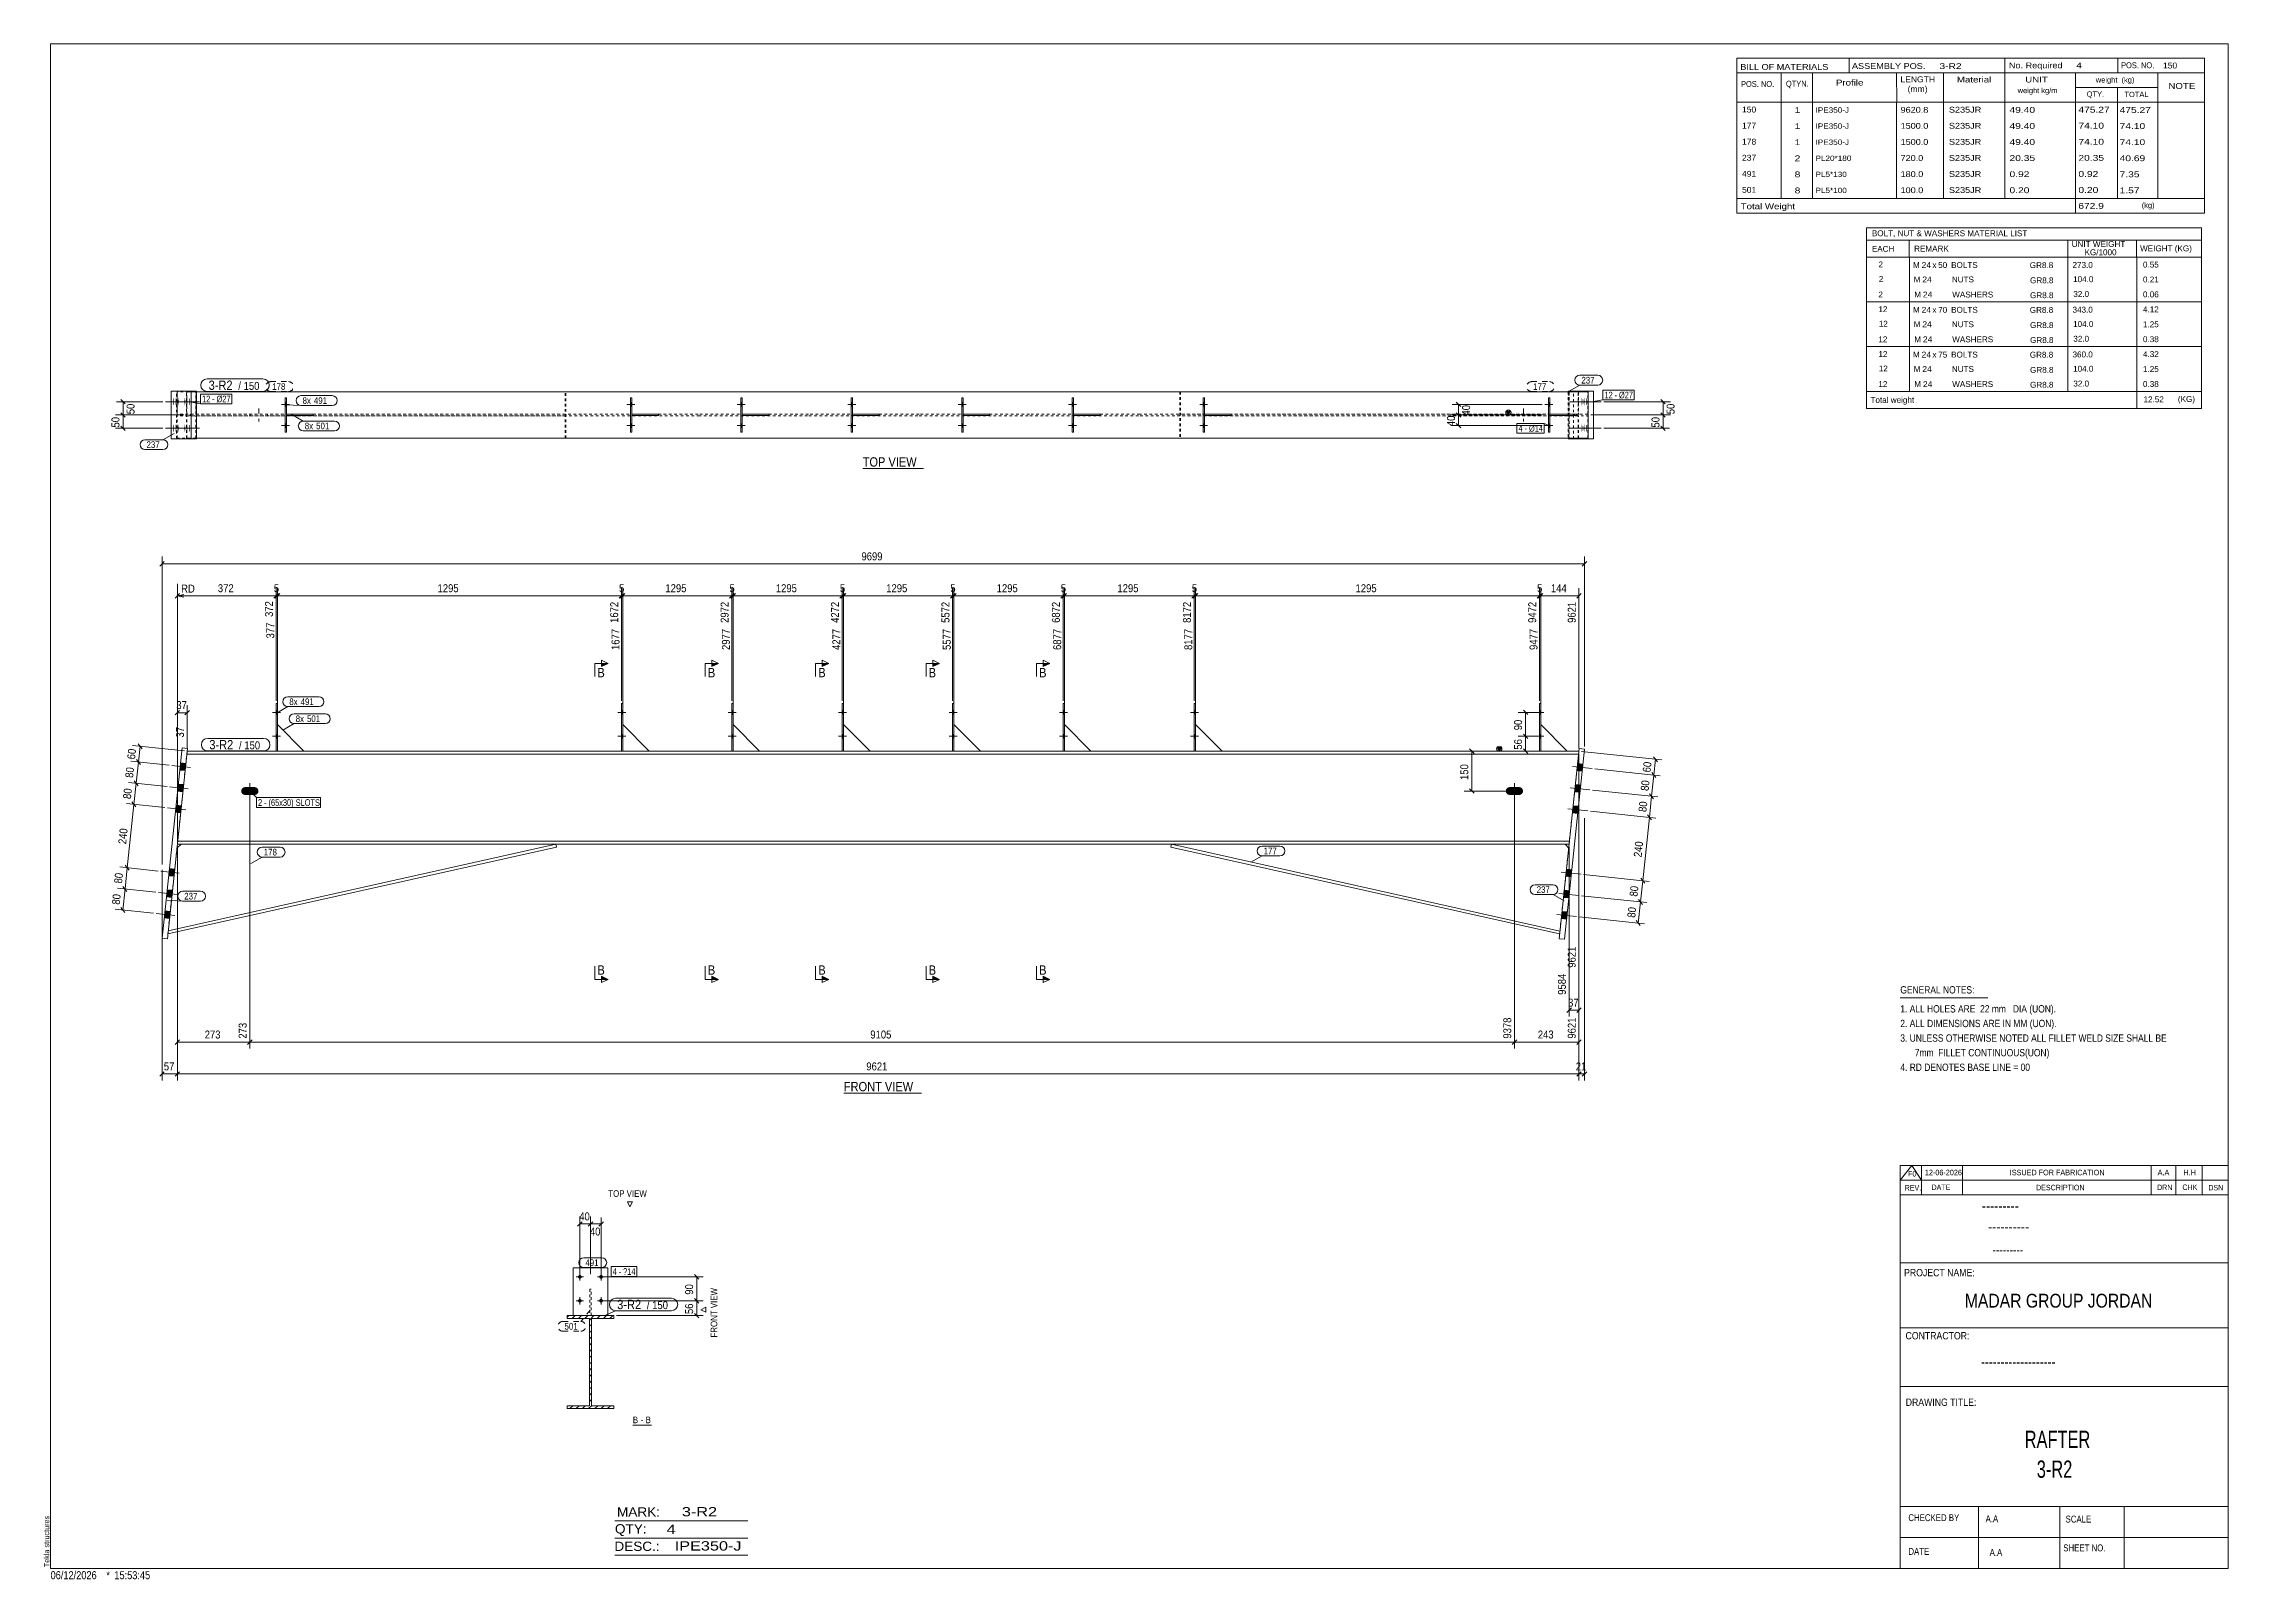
# Model space of a CAD drawing. Header units: millimetres. Extents: x 2 to 825, y 1 to 579.
import ezdxf

# ---------------------------------------------------------------- set-up
doc = ezdxf.new("R2010")
doc.units = ezdxf.units.MM
for name, pattern in [('XKITLINE00', [0]), ('XKITLINE01', [4, 1, -1, 1, -1]), ('XKITLINE02', [4, 2, -2])]:
    doc.linetypes.add(name, pattern=pattern)
for name, color, linetype, lineweight in [('Bolt', 3, 'Continuous', 0), ('BoltMark', 7, 'Continuous', 0), ('Dimensions', 7, 'Continuous', 0), ('DrawingSheet', 5, 'Continuous', 0), ('OtherObjectType', 7, 'Continuous', 0), ('Part', 2, 'Continuous', 0), ('PartMark', 7, 'Continuous', 0), ('Section', 6, 'Continuous', 0)]:
    doc.layers.add(name, color=color, linetype=linetype, lineweight=lineweight)
doc.styles.add('@ARIAL_UNICODE_MS_BOLD', font='ARIAL.TTF')
doc.styles.add('ARIAL', font='ARIAL.TTF')
doc.styles.add('ARIAL_NARROW', font='ARIALN.TTF')
doc.styles.add('COMIC_SANS_MS_BOLD', font='COMICBD.TTF')
doc.styles.add('SWIS721_EX_BT', font='ARIAL.TTF')
doc.styles.add('SWISSE', font='ARIAL.TTF')

# ---------------------------------------------------------------- blocks, each defined once
blk = doc.blocks.new('*A1')
at = {"layer": 'Part', "color": 7, "linetype": 'XKITLINE00', "lineweight": 0}
for p, q in [((199.53, 99.57), (200.17, 100.21)), ((201.43, 99.11), (202.53, 100.21)), ((203.78, 99.11), (204.88, 100.21)), ((206.14, 99.11), (207.24, 100.21)), ((207.93, 98.54), (209.6, 100.21)), ((210.86, 99.11), (211.96, 100.21)), ((213.21, 99.11), (214.31, 100.21)), ((215.57, 99.11), (216.67, 100.21)), ((207.93, 96.19), (208.63, 96.89)), ((207.93, 93.83), (208.63, 94.53)), ((207.93, 91.47), (208.63, 92.17)), ((207.93, 89.11), (208.63, 89.81)), ((207.93, 86.76), (208.63, 87.46)), ((207.93, 84.4), (208.63, 85.1)), ((207.93, 82.04), (208.63, 82.74)), ((207.93, 79.68), (208.63, 80.38)), ((207.93, 77.33), (208.63, 78.03)), ((207.93, 74.97), (208.63, 75.67)), ((200.53, 65.21), (201.63, 66.31)), ((202.89, 65.21), (203.99, 66.31)), ((205.24, 65.21), (206.34, 66.31)), ((207.6, 65.21), (208.7, 66.31)), ((207.93, 72.61), (208.63, 73.31)), ((207.93, 70.26), (208.63, 70.96)), ((207.93, 67.9), (208.63, 68.6)), ((209.96, 65.21), (211.06, 66.31)), ((212.32, 65.21), (213.42, 66.31)), ((214.67, 65.21), (215.77, 66.31)), ((217.03, 65.21), (217.03, 65.21)), ((217.03, 65.21), (217.03, 65.21))]:
    blk.add_line(p, q, dxfattribs=at)
blk = doc.blocks.new('*A2')
at = {"layer": 'Bolt'}
for points in [[(76.88, 297.11), (76.77, 297.68), (76.88, 298.26), (77.21, 298.74), (77.69, 299.07), (78.27, 299.18), (81.77, 299.18), (82.34, 299.07), (82.83, 298.74), (83.15, 298.26), (83.27, 297.68), (83.15, 297.11), (82.83, 296.62), (82.34, 296.3), (81.77, 296.18), (78.27, 296.18), (77.69, 296.3), (77.21, 296.62)], [(553.06, 297.11), (552.95, 297.68), (553.06, 298.26), (553.38, 298.74), (553.87, 299.07), (554.45, 299.18), (557.95, 299.18), (558.52, 299.07), (559.01, 298.74), (559.33, 298.26), (559.45, 297.68), (559.33, 297.11), (559.01, 296.62), (558.52, 296.3), (557.95, 296.18), (554.45, 296.18), (553.87, 296.3), (553.38, 296.62)]]:
    blk.add_hatch(color=3, dxfattribs=at).paths.add_polyline_path(points, flags=17)
at = {"layer": 'Bolt', "color": 3, "linetype": 'XKITLINE00', "lineweight": 0}
for p, q in [((83.02, 297.68), (77.02, 297.68)), ((80.02, 294.68), (80.02, 300.68)), ((559.2, 297.68), (553.2, 297.68)), ((556.2, 294.68), (556.2, 300.68))]:
    blk.add_line(p, q, dxfattribs=at)
blk = doc.blocks.new('*A3')
at = {"layer": 'Bolt'}
for points in [[(89.91, 327.98), (90.41, 327.98), (90.41, 326.58), (89.91, 326.58)], [(89.91, 327.98), (90.41, 327.98), (90.41, 326.58), (89.91, 326.58)], [(89.91, 318.98), (90.41, 318.98), (90.41, 317.58), (89.91, 317.58)], [(89.91, 318.98), (90.41, 318.98), (90.41, 317.58), (89.91, 317.58)]]:
    blk.add_hatch(color=3, dxfattribs=at).paths.add_polyline_path(points, flags=17)
at = {"layer": 'Bolt', "color": 3, "linetype": 'XKITLINE00', "lineweight": 0}
for p, q in [((91.57, 327.28), (88.57, 327.28)), ((91.57, 327.28), (88.57, 327.28)), ((90.41, 327.98), (89.91, 327.98)), ((90.41, 327.98), (89.91, 327.98)), ((90.41, 326.58), (89.91, 326.58)), ((90.41, 326.58), (89.91, 326.58)), ((91.57, 318.28), (88.57, 318.28)), ((91.57, 318.28), (88.57, 318.28)), ((90.41, 318.98), (89.91, 318.98)), ((90.41, 318.98), (89.91, 318.98)), ((90.41, 317.58), (89.91, 317.58)), ((90.41, 317.58), (89.91, 317.58))]:
    blk.add_line(p, q, dxfattribs=at)
blk = doc.blocks.new('*A4')
at = {"layer": 'Bolt'}
for points in [[(581.69, 305.16), (579.7, 305.37), (579.99, 308.06), (581.98, 307.85)], [(581.69, 305.16), (579.7, 305.37), (579.99, 308.06), (581.98, 307.85)], [(580.85, 297.21), (578.86, 297.42), (579.15, 300.1), (581.14, 299.89)], [(580.85, 297.21), (578.86, 297.42), (579.15, 300.1), (581.14, 299.89)], [(580.01, 289.25), (578.02, 289.46), (578.31, 292.15), (580.3, 291.94)], [(580.01, 289.25), (578.02, 289.46), (578.31, 292.15), (580.3, 291.94)], [(577.5, 265.38), (575.51, 265.59), (575.79, 268.28), (577.78, 268.07)], [(577.5, 265.38), (575.51, 265.59), (575.79, 268.28), (577.78, 268.07)], [(576.66, 257.43), (574.67, 257.64), (574.95, 260.32), (576.94, 260.11)], [(576.66, 257.43), (574.67, 257.64), (574.95, 260.32), (576.94, 260.11)], [(575.82, 249.47), (573.83, 249.68), (574.11, 252.37), (576.1, 252.16)], [(575.82, 249.47), (573.83, 249.68), (574.11, 252.37), (576.1, 252.16)]]:
    blk.add_hatch(color=3, dxfattribs=at).paths.add_polyline_path(points, flags=17)
at = {"layer": 'Bolt', "color": 3, "linetype": 'XKITLINE00', "lineweight": 0}
for p, q in [((585.46, 306.12), (578, 306.91)), ((585.46, 306.12), (578, 306.91)), ((581.69, 305.16), (579.7, 305.37)), ((581.69, 305.16), (579.7, 305.37)), ((581.98, 307.85), (579.99, 308.06)), ((581.98, 307.85), (579.99, 308.06)), ((584.62, 298.17), (577.17, 298.95)), ((584.62, 298.17), (577.17, 298.95)), ((580.85, 297.21), (578.86, 297.42)), ((580.85, 297.21), (578.86, 297.42)), ((581.14, 299.89), (579.15, 300.1)), ((581.14, 299.89), (579.15, 300.1)), ((583.79, 290.21), (576.33, 291)), ((583.79, 290.21), (576.33, 291)), ((580.01, 289.25), (578.02, 289.46)), ((580.01, 289.25), (578.02, 289.46)), ((580.3, 291.94), (578.31, 292.15)), ((580.3, 291.94), (578.31, 292.15)), ((581.27, 266.34), (573.81, 267.13)), ((581.27, 266.34), (573.81, 267.13)), ((577.5, 265.38), (575.51, 265.59)), ((577.5, 265.38), (575.51, 265.59)), ((577.78, 268.07), (575.79, 268.28)), ((577.78, 268.07), (575.79, 268.28)), ((580.43, 258.39), (572.97, 259.17)), ((580.43, 258.39), (572.97, 259.17)), ((576.66, 257.43), (574.67, 257.64)), ((576.66, 257.43), (574.67, 257.64)), ((576.94, 260.11), (574.95, 260.32)), ((576.94, 260.11), (574.95, 260.32)), ((579.59, 250.43), (572.13, 251.22)), ((579.59, 250.43), (572.13, 251.22)), ((575.82, 249.47), (573.83, 249.68)), ((575.82, 249.47), (573.83, 249.68)), ((576.1, 252.16), (574.11, 252.37)), ((576.1, 252.16), (574.11, 252.37))]:
    blk.add_line(p, q, dxfattribs=at)
blk = doc.blocks.new('*A5')
at = {"layer": 'Bolt'}
for points in [[(55.64, 305.37), (53.65, 305.58), (53.93, 308.27), (55.92, 308.06)], [(55.64, 305.37), (53.65, 305.58), (53.93, 308.27), (55.92, 308.06)], [(54.8, 297.42), (52.81, 297.63), (53.09, 300.31), (55.08, 300.1)], [(54.8, 297.42), (52.81, 297.63), (53.09, 300.31), (55.08, 300.1)], [(53.96, 289.46), (51.97, 289.67), (52.26, 292.36), (54.24, 292.15)], [(53.96, 289.46), (51.97, 289.67), (52.26, 292.36), (54.24, 292.15)], [(51.44, 265.59), (49.45, 265.8), (49.74, 268.49), (51.73, 268.28)], [(51.44, 265.59), (49.45, 265.8), (49.74, 268.49), (51.73, 268.28)], [(50.6, 257.64), (48.62, 257.85), (48.9, 260.53), (50.89, 260.32)], [(50.6, 257.64), (48.62, 257.85), (48.9, 260.53), (50.89, 260.32)], [(49.77, 249.68), (47.78, 249.89), (48.06, 252.58), (50.05, 252.37)], [(49.77, 249.68), (47.78, 249.89), (48.06, 252.58), (50.05, 252.37)]]:
    blk.add_hatch(color=3, dxfattribs=at).paths.add_polyline_path(points, flags=17)
at = {"layer": 'Bolt', "color": 3, "linetype": 'XKITLINE00', "lineweight": 0}
for p, q in [((50.66, 307.26), (57.62, 306.52)), ((50.66, 307.26), (57.62, 306.52)), ((53.65, 305.58), (55.64, 305.37)), ((53.65, 305.58), (55.64, 305.37)), ((53.93, 308.27), (55.92, 308.06)), ((53.93, 308.27), (55.92, 308.06)), ((49.82, 299.3), (56.78, 298.57)), ((49.82, 299.3), (56.78, 298.57)), ((52.81, 297.63), (54.8, 297.42)), ((52.81, 297.63), (54.8, 297.42)), ((53.09, 300.31), (55.08, 300.1)), ((53.09, 300.31), (55.08, 300.1)), ((48.98, 291.34), (55.94, 290.61)), ((48.98, 291.34), (55.94, 290.61)), ((51.97, 289.67), (53.96, 289.46)), ((51.97, 289.67), (53.96, 289.46)), ((52.26, 292.36), (54.24, 292.15)), ((52.26, 292.36), (54.24, 292.15)), ((46.46, 267.48), (53.42, 266.74)), ((46.46, 267.48), (53.42, 266.74)), ((49.45, 265.8), (51.44, 265.59)), ((49.45, 265.8), (51.44, 265.59)), ((49.74, 268.49), (51.73, 268.28)), ((49.74, 268.49), (51.73, 268.28)), ((45.62, 259.52), (52.59, 258.79)), ((45.62, 259.52), (52.59, 258.79)), ((48.62, 257.85), (50.6, 257.64)), ((48.62, 257.85), (50.6, 257.64)), ((48.9, 260.53), (50.89, 260.32)), ((48.9, 260.53), (50.89, 260.32)), ((44.79, 251.56), (51.75, 250.83)), ((44.79, 251.56), (51.75, 250.83)), ((47.78, 249.89), (49.77, 249.68)), ((47.78, 249.89), (49.77, 249.68)), ((48.06, 252.58), (50.05, 252.37)), ((48.06, 252.58), (50.05, 252.37))]:
    blk.add_line(p, q, dxfattribs=at)
blk = doc.blocks.new('*A6')
at = {"layer": 'Bolt'}
for points in [[(435.58, 327.98), (436.08, 327.98), (436.08, 326.58), (435.58, 326.58)], [(435.58, 327.98), (436.08, 327.98), (436.08, 326.58), (435.58, 326.58)], [(435.58, 318.98), (436.08, 318.98), (436.08, 317.58), (435.58, 317.58)], [(435.58, 318.98), (436.08, 318.98), (436.08, 317.58), (435.58, 317.58)]]:
    blk.add_hatch(color=3, dxfattribs=at).paths.add_polyline_path(points, flags=17)
at = {"layer": 'Bolt', "color": 3, "linetype": 'XKITLINE00', "lineweight": 0}
for p, q in [((437.24, 327.28), (434.24, 327.28)), ((437.24, 327.28), (434.24, 327.28)), ((436.08, 327.98), (435.58, 327.98)), ((436.08, 327.98), (435.58, 327.98)), ((436.08, 326.58), (435.58, 326.58)), ((436.08, 326.58), (435.58, 326.58)), ((437.24, 318.28), (434.24, 318.28)), ((437.24, 318.28), (434.24, 318.28)), ((436.08, 318.98), (435.58, 318.98)), ((436.08, 318.98), (435.58, 318.98)), ((436.08, 317.58), (435.58, 317.58)), ((436.08, 317.58), (435.58, 317.58))]:
    blk.add_line(p, q, dxfattribs=at)
blk = doc.blocks.new('*A7')
at = {"layer": 'Bolt'}
for points in [[(344.65, 327.98), (345.15, 327.98), (345.15, 326.58), (344.65, 326.58)], [(344.65, 327.98), (345.15, 327.98), (345.15, 326.58), (344.65, 326.58)], [(344.65, 318.98), (345.15, 318.98), (345.15, 317.58), (344.65, 317.58)], [(344.65, 318.98), (345.15, 318.98), (345.15, 317.58), (344.65, 317.58)]]:
    blk.add_hatch(color=3, dxfattribs=at).paths.add_polyline_path(points, flags=17)
at = {"layer": 'Bolt', "color": 3, "linetype": 'XKITLINE00', "lineweight": 0}
for p, q in [((346.31, 327.28), (343.31, 327.28)), ((346.31, 327.28), (343.31, 327.28)), ((345.15, 327.98), (344.65, 327.98)), ((345.15, 327.98), (344.65, 327.98)), ((345.15, 326.58), (344.65, 326.58)), ((345.15, 326.58), (344.65, 326.58)), ((346.31, 318.28), (343.31, 318.28)), ((346.31, 318.28), (343.31, 318.28)), ((345.15, 318.98), (344.65, 318.98)), ((345.15, 318.98), (344.65, 318.98)), ((345.15, 317.58), (344.65, 317.58)), ((345.15, 317.58), (344.65, 317.58))]:
    blk.add_line(p, q, dxfattribs=at)
blk = doc.blocks.new('*A8')
at = {"layer": 'Bolt'}
for points in [[(565.58, 327.98), (566.08, 327.98), (566.08, 326.58), (565.58, 326.58)], [(565.58, 327.98), (566.08, 327.98), (566.08, 326.58), (565.58, 326.58)], [(565.58, 318.98), (566.08, 318.98), (566.08, 317.58), (565.58, 317.58)], [(565.58, 318.98), (566.08, 318.98), (566.08, 317.58), (565.58, 317.58)]]:
    blk.add_hatch(color=3, dxfattribs=at).paths.add_polyline_path(points, flags=17)
at = {"layer": 'Bolt', "color": 3, "linetype": 'XKITLINE00', "lineweight": 0}
for p, q in [((567.24, 327.28), (564.24, 327.28)), ((567.24, 327.28), (564.24, 327.28)), ((566.08, 327.98), (565.58, 327.98)), ((566.08, 327.98), (565.58, 327.98)), ((566.08, 326.58), (565.58, 326.58)), ((566.08, 326.58), (565.58, 326.58)), ((567.24, 318.28), (564.24, 318.28)), ((567.24, 318.28), (564.24, 318.28)), ((566.08, 318.98), (565.58, 318.98)), ((566.08, 318.98), (565.58, 318.98)), ((566.08, 317.58), (565.58, 317.58)), ((566.08, 317.58), (565.58, 317.58))]:
    blk.add_line(p, q, dxfattribs=at)
blk = doc.blocks.new('*A9')
at = {"layer": 'Bolt'}
for points in [[(303.07, 327.98), (303.57, 327.98), (303.57, 326.58), (303.07, 326.58)], [(303.07, 327.98), (303.57, 327.98), (303.57, 326.58), (303.07, 326.58)], [(303.07, 318.98), (303.57, 318.98), (303.57, 317.58), (303.07, 317.58)], [(303.07, 318.98), (303.57, 318.98), (303.57, 317.58), (303.07, 317.58)]]:
    blk.add_hatch(color=3, dxfattribs=at).paths.add_polyline_path(points, flags=17)
at = {"layer": 'Bolt', "color": 3, "linetype": 'XKITLINE00', "lineweight": 0}
for p, q in [((304.73, 327.28), (301.73, 327.28)), ((304.73, 327.28), (301.73, 327.28)), ((303.57, 327.98), (303.07, 327.98)), ((303.57, 327.98), (303.07, 327.98)), ((303.57, 326.58), (303.07, 326.58)), ((303.57, 326.58), (303.07, 326.58)), ((304.73, 318.28), (301.73, 318.28)), ((304.73, 318.28), (301.73, 318.28)), ((303.57, 318.98), (303.07, 318.98)), ((303.57, 318.98), (303.07, 318.98)), ((303.57, 317.58), (303.07, 317.58)), ((303.57, 317.58), (303.07, 317.58))]:
    blk.add_line(p, q, dxfattribs=at)
blk = doc.blocks.new('*A10')
at = {"layer": 'Bolt'}
for points in [[(386.23, 327.98), (386.73, 327.98), (386.73, 326.58), (386.23, 326.58)], [(386.23, 327.98), (386.73, 327.98), (386.73, 326.58), (386.23, 326.58)], [(386.23, 318.98), (386.73, 318.98), (386.73, 317.58), (386.23, 317.58)], [(386.23, 318.98), (386.73, 318.98), (386.73, 317.58), (386.23, 317.58)]]:
    blk.add_hatch(color=3, dxfattribs=at).paths.add_polyline_path(points, flags=17)
at = {"layer": 'Bolt', "color": 3, "linetype": 'XKITLINE00', "lineweight": 0}
for p, q in [((387.89, 327.28), (384.89, 327.28)), ((387.89, 327.28), (384.89, 327.28)), ((386.73, 327.98), (386.23, 327.98)), ((386.73, 327.98), (386.23, 327.98)), ((386.73, 326.58), (386.23, 326.58)), ((386.73, 326.58), (386.23, 326.58)), ((387.89, 318.28), (384.89, 318.28)), ((387.89, 318.28), (384.89, 318.28)), ((386.73, 318.98), (386.23, 318.98)), ((386.73, 318.98), (386.23, 318.98)), ((386.73, 317.58), (386.23, 317.58)), ((386.73, 317.58), (386.23, 317.58))]:
    blk.add_line(p, q, dxfattribs=at)
blk = doc.blocks.new('*A11')
at = {"layer": 'Bolt'}
for points in [[(219.91, 327.98), (220.41, 327.98), (220.41, 326.58), (219.91, 326.58)], [(219.91, 327.98), (220.41, 327.98), (220.41, 326.58), (219.91, 326.58)], [(219.91, 318.98), (220.41, 318.98), (220.41, 317.58), (219.91, 317.58)], [(219.91, 318.98), (220.41, 318.98), (220.41, 317.58), (219.91, 317.58)]]:
    blk.add_hatch(color=3, dxfattribs=at).paths.add_polyline_path(points, flags=17)
at = {"layer": 'Bolt', "color": 3, "linetype": 'XKITLINE00', "lineweight": 0}
for p, q in [((221.57, 327.28), (218.57, 327.28)), ((221.57, 327.28), (218.57, 327.28)), ((220.41, 327.98), (219.91, 327.98)), ((220.41, 327.98), (219.91, 327.98)), ((220.41, 326.58), (219.91, 326.58)), ((220.41, 326.58), (219.91, 326.58)), ((221.57, 318.28), (218.57, 318.28)), ((221.57, 318.28), (218.57, 318.28)), ((220.41, 318.98), (219.91, 318.98)), ((220.41, 318.98), (219.91, 318.98)), ((220.41, 317.58), (219.91, 317.58)), ((220.41, 317.58), (219.91, 317.58))]:
    blk.add_line(p, q, dxfattribs=at)
blk = doc.blocks.new('*A12')
at = {"layer": 'Bolt'}
for points in [[(261.49, 327.98), (261.99, 327.98), (261.99, 326.58), (261.49, 326.58)], [(261.49, 327.98), (261.99, 327.98), (261.99, 326.58), (261.49, 326.58)], [(261.49, 318.98), (261.99, 318.98), (261.99, 317.58), (261.49, 317.58)], [(261.49, 318.98), (261.99, 318.98), (261.99, 317.58), (261.49, 317.58)]]:
    blk.add_hatch(color=3, dxfattribs=at).paths.add_polyline_path(points, flags=17)
at = {"layer": 'Bolt', "color": 3, "linetype": 'XKITLINE00', "lineweight": 0}
for p, q in [((263.15, 327.28), (260.15, 327.28)), ((263.15, 327.28), (260.15, 327.28)), ((261.99, 327.98), (261.49, 327.98)), ((261.99, 327.98), (261.49, 327.98)), ((261.99, 326.58), (261.49, 326.58)), ((261.99, 326.58), (261.49, 326.58)), ((263.15, 318.28), (260.15, 318.28)), ((263.15, 318.28), (260.15, 318.28)), ((261.99, 318.98), (261.49, 318.98)), ((261.99, 318.98), (261.49, 318.98)), ((261.99, 317.58), (261.49, 317.58)), ((261.99, 317.58), (261.49, 317.58))]:
    blk.add_line(p, q, dxfattribs=at)
blk = doc.blocks.new('*A13')
at = {"layer": 'Part'}
blk.add_hatch(color=2, dxfattribs=at).paths.add_polyline_path([(549.67, 314.08), (551.27, 314.08), (550.47, 312.68)], flags=17)
at = {"layer": 'Part', "color": 7, "linetype": 'XKITLINE01', "lineweight": 0}
for p, q in [((56.41, 312.68), (52.72, 277.68)), ((576.78, 277.68), (580.47, 312.68))]:
    blk.add_line(p, q, dxfattribs=at)
at = {"layer": 'Part', "color": 2, "linetype": 'XKITLINE00', "lineweight": 0}
for p, q in [((245.41, 312.68), (56.41, 312.68)), ((286.99, 312.68), (245.51, 312.68)), ((328.57, 312.68), (287.09, 312.68)), ((370.15, 312.68), (328.67, 312.68)), ((411.73, 312.68), (370.25, 312.68)), ((580.47, 312.68), (411.83, 312.68)), ((550.47, 312.68), (549.67, 314.08)), ((549.67, 314.08), (551.27, 314.08)), ((551.27, 314.08), (550.47, 312.68)), ((245.41, 311.58), (56.29, 311.58)), ((286.99, 311.58), (245.51, 311.58)), ((328.57, 311.58), (287.09, 311.58)), ((370.15, 311.58), (328.67, 311.58)), ((411.73, 311.58), (370.25, 311.58)), ((580.36, 311.58), (411.83, 311.58)), ((52.72, 277.68), (245.41, 277.68)), ((245.41, 278.78), (52.83, 278.78)), ((286.99, 278.78), (245.51, 278.78)), ((245.51, 277.68), (286.99, 277.68)), ((328.57, 278.78), (287.09, 278.78)), ((287.09, 277.68), (328.57, 277.68)), ((370.15, 278.78), (328.67, 278.78)), ((328.67, 277.68), (370.15, 277.68)), ((411.73, 278.78), (370.25, 278.78)), ((370.25, 277.68), (411.73, 277.68)), ((576.9, 278.78), (411.83, 278.78)), ((411.83, 277.68), (576.78, 277.68))]:
    blk.add_line(p, q, dxfattribs=at)
blk.add_circle((550.47, 313.58), 1, dxfattribs=at)
blk = doc.blocks.new('*A14')
at = {"layer": 'Part', "color": 2, "linetype": 'XKITLINE00', "lineweight": 0}
blk.add_line((100.41, 312.68), (90.41, 322.68), dxfattribs=at)
at = {"layer": 'Part', "color": 7, "linetype": 'XKITLINE01', "lineweight": 0}
for p, q in [((90.41, 322.68), (90.41, 312.68)), ((90.41, 312.68), (100.41, 312.68))]:
    blk.add_line(p, q, dxfattribs=at)
blk = doc.blocks.new('*A15')
at = {"layer": 'Part', "color": 2, "linetype": 'XKITLINE00', "lineweight": 0}
for p, q in [((89.91, 330.68), (90.41, 330.68)), ((89.91, 330.68), (89.91, 312.68)), ((90.41, 330.68), (90.41, 312.68))]:
    blk.add_line(p, q, dxfattribs=at)
at = {"layer": 'Part', "color": 7, "linetype": 'XKITLINE01', "lineweight": 0}
blk.add_line((90.41, 312.68), (89.91, 312.68), dxfattribs=at)
blk = doc.blocks.new('*A16')
at = {"layer": 'Part', "color": 2, "linetype": 'XKITLINE00', "lineweight": 0}
for p, q in [((580.58, 313.68), (573.03, 242.07)), ((575.02, 241.86), (582.57, 313.47)), ((582.57, 313.47), (580.58, 313.68)), ((573.03, 242.07), (575.02, 241.86))]:
    blk.add_line(p, q, dxfattribs=at)
blk = doc.blocks.new('*A17')
at = {"layer": 'Part', "color": 2, "linetype": 'XKITLINE00', "lineweight": 0}
for p, q in [((426.83, 276.61), (427.07, 277.68)), ((573.22, 243.87), (426.83, 276.61)), ((573.33, 244.97), (427.07, 277.68)), ((575.32, 277.68), (576.63, 276.23))]:
    blk.add_line(p, q, dxfattribs=at)
at = {"layer": 'Part', "color": 7, "linetype": 'XKITLINE01', "lineweight": 0}
for p, q in [((427.07, 277.68), (575.32, 277.68)), ((576.63, 276.23), (573.22, 243.87))]:
    blk.add_line(p, q, dxfattribs=at)
blk = doc.blocks.new('*A18')
at = {"layer": 'Part', "color": 2, "linetype": 'XKITLINE00', "lineweight": 0}
for p, q in [((46.97, 242.28), (54.53, 313.89)), ((56.52, 313.68), (48.96, 242.07)), ((56.52, 313.68), (54.53, 313.89)), ((48.96, 242.07), (46.97, 242.28))]:
    blk.add_line(p, q, dxfattribs=at)
blk = doc.blocks.new('*A19')
at = {"layer": 'Part', "color": 2, "linetype": 'XKITLINE00', "lineweight": 0}
for p, q in [((195.54, 276.61), (49.15, 243.87)), ((195.3, 277.68), (49.27, 245.02)), ((52.57, 276.23), (54.18, 277.68)), ((195.3, 277.68), (195.54, 276.61))]:
    blk.add_line(p, q, dxfattribs=at)
at = {"layer": 'Part', "color": 7, "linetype": 'XKITLINE01', "lineweight": 0}
for p, q in [((49.15, 243.87), (52.57, 276.23)), ((195.3, 277.68), (54.18, 277.68))]:
    blk.add_line(p, q, dxfattribs=at)
blk = doc.blocks.new('*A20')
at = {"layer": 'Part', "color": 2, "linetype": 'XKITLINE00', "lineweight": 0}
blk.add_line((446.08, 312.68), (436.08, 322.68), dxfattribs=at)
at = {"layer": 'Part', "color": 7, "linetype": 'XKITLINE01', "lineweight": 0}
for p, q in [((436.08, 322.68), (436.08, 312.68)), ((436.08, 312.68), (446.08, 312.68))]:
    blk.add_line(p, q, dxfattribs=at)
blk = doc.blocks.new('*A21')
at = {"layer": 'Part', "color": 2, "linetype": 'XKITLINE00', "lineweight": 0}
for p, q in [((435.58, 330.68), (436.08, 330.68)), ((435.58, 330.68), (435.58, 312.68)), ((436.08, 330.68), (436.08, 312.68))]:
    blk.add_line(p, q, dxfattribs=at)
at = {"layer": 'Part', "color": 7, "linetype": 'XKITLINE01', "lineweight": 0}
blk.add_line((436.08, 312.68), (435.58, 312.68), dxfattribs=at)
blk = doc.blocks.new('*A22')
at = {"layer": 'Part', "color": 2, "linetype": 'XKITLINE00', "lineweight": 0}
blk.add_line((355.15, 312.68), (345.15, 322.68), dxfattribs=at)
at = {"layer": 'Part', "color": 7, "linetype": 'XKITLINE01', "lineweight": 0}
for p, q in [((345.15, 322.68), (345.15, 312.68)), ((345.15, 312.68), (355.15, 312.68))]:
    blk.add_line(p, q, dxfattribs=at)
blk = doc.blocks.new('*A23')
at = {"layer": 'Part', "color": 2, "linetype": 'XKITLINE00', "lineweight": 0}
for p, q in [((344.65, 330.68), (345.15, 330.68)), ((344.65, 330.68), (344.65, 312.68)), ((345.15, 330.68), (345.15, 312.68))]:
    blk.add_line(p, q, dxfattribs=at)
at = {"layer": 'Part', "color": 7, "linetype": 'XKITLINE01', "lineweight": 0}
blk.add_line((345.15, 312.68), (344.65, 312.68), dxfattribs=at)
blk = doc.blocks.new('*A24')
at = {"layer": 'Part', "color": 2, "linetype": 'XKITLINE00', "lineweight": 0}
blk.add_line((576.08, 312.68), (566.08, 322.68), dxfattribs=at)
at = {"layer": 'Part', "color": 7, "linetype": 'XKITLINE01', "lineweight": 0}
for p, q in [((566.08, 322.68), (566.08, 312.68)), ((566.08, 312.68), (576.08, 312.68))]:
    blk.add_line(p, q, dxfattribs=at)
blk = doc.blocks.new('*A25')
at = {"layer": 'Part', "color": 2, "linetype": 'XKITLINE00', "lineweight": 0}
for p, q in [((566.08, 330.68), (565.58, 330.68)), ((565.58, 330.68), (565.58, 312.68)), ((566.08, 312.68), (566.08, 330.68))]:
    blk.add_line(p, q, dxfattribs=at)
at = {"layer": 'Part', "color": 7, "linetype": 'XKITLINE01', "lineweight": 0}
blk.add_line((565.58, 312.68), (566.08, 312.68), dxfattribs=at)
blk = doc.blocks.new('*A26')
at = {"layer": 'Part', "color": 2, "linetype": 'XKITLINE00', "lineweight": 0}
blk.add_line((313.57, 312.68), (303.57, 322.68), dxfattribs=at)
at = {"layer": 'Part', "color": 7, "linetype": 'XKITLINE01', "lineweight": 0}
for p, q in [((303.57, 322.68), (303.57, 312.68)), ((303.57, 312.68), (313.57, 312.68))]:
    blk.add_line(p, q, dxfattribs=at)
blk = doc.blocks.new('*A27')
at = {"layer": 'Part', "color": 2, "linetype": 'XKITLINE00', "lineweight": 0}
for p, q in [((303.07, 330.68), (303.57, 330.68)), ((303.07, 330.68), (303.07, 312.68)), ((303.57, 330.68), (303.57, 312.68))]:
    blk.add_line(p, q, dxfattribs=at)
at = {"layer": 'Part', "color": 7, "linetype": 'XKITLINE01', "lineweight": 0}
blk.add_line((303.57, 312.68), (303.07, 312.68), dxfattribs=at)
blk = doc.blocks.new('*A28')
at = {"layer": 'Part', "color": 2, "linetype": 'XKITLINE00', "lineweight": 0}
blk.add_line((396.73, 312.68), (386.73, 322.68), dxfattribs=at)
at = {"layer": 'Part', "color": 7, "linetype": 'XKITLINE01', "lineweight": 0}
for p, q in [((386.73, 322.68), (386.73, 312.68)), ((386.73, 312.68), (396.73, 312.68))]:
    blk.add_line(p, q, dxfattribs=at)
blk = doc.blocks.new('*A29')
at = {"layer": 'Part', "color": 2, "linetype": 'XKITLINE00', "lineweight": 0}
for p, q in [((386.23, 330.68), (386.73, 330.68)), ((386.23, 330.68), (386.23, 312.68)), ((386.73, 330.68), (386.73, 312.68))]:
    blk.add_line(p, q, dxfattribs=at)
at = {"layer": 'Part', "color": 7, "linetype": 'XKITLINE01', "lineweight": 0}
blk.add_line((386.73, 312.68), (386.23, 312.68), dxfattribs=at)
blk = doc.blocks.new('*A30')
at = {"layer": 'Part', "color": 2, "linetype": 'XKITLINE00', "lineweight": 0}
blk.add_line((230.41, 312.68), (220.41, 322.68), dxfattribs=at)
at = {"layer": 'Part', "color": 7, "linetype": 'XKITLINE01', "lineweight": 0}
for p, q in [((220.41, 322.68), (220.41, 312.68)), ((220.41, 312.68), (230.41, 312.68))]:
    blk.add_line(p, q, dxfattribs=at)
blk = doc.blocks.new('*A31')
at = {"layer": 'Part', "color": 2, "linetype": 'XKITLINE00', "lineweight": 0}
for p, q in [((219.91, 330.68), (220.41, 330.68)), ((219.91, 330.68), (219.91, 312.68)), ((220.41, 330.68), (220.41, 312.68))]:
    blk.add_line(p, q, dxfattribs=at)
at = {"layer": 'Part', "color": 7, "linetype": 'XKITLINE01', "lineweight": 0}
blk.add_line((220.41, 312.68), (219.91, 312.68), dxfattribs=at)
blk = doc.blocks.new('*A32')
at = {"layer": 'Part', "color": 2, "linetype": 'XKITLINE00', "lineweight": 0}
blk.add_line((271.99, 312.68), (261.99, 322.68), dxfattribs=at)
at = {"layer": 'Part', "color": 7, "linetype": 'XKITLINE01', "lineweight": 0}
for p, q in [((261.99, 322.68), (261.99, 312.68)), ((261.99, 312.68), (271.99, 312.68))]:
    blk.add_line(p, q, dxfattribs=at)
blk = doc.blocks.new('*A33')
at = {"layer": 'Part', "color": 2, "linetype": 'XKITLINE00', "lineweight": 0}
for p, q in [((261.49, 330.68), (261.99, 330.68)), ((261.49, 330.68), (261.49, 312.68)), ((261.99, 330.68), (261.99, 312.68))]:
    blk.add_line(p, q, dxfattribs=at)
at = {"layer": 'Part', "color": 7, "linetype": 'XKITLINE01', "lineweight": 0}
blk.add_line((261.99, 312.68), (261.49, 312.68), dxfattribs=at)
blk = doc.blocks.new('*A34')
at = {"layer": 'Bolt', "color": 3, "linetype": 'XKITLINE02', "lineweight": 0}
for p, q in [((80.2, 439.59), (80.2, 438.89)), ((83.45, 441.74), (83.45, 436.74)), ((86.7, 439.59), (86.7, 438.89)), ((556.38, 439.59), (556.38, 438.89)), ((559.63, 441.74), (559.63, 436.74)), ((562.88, 439.59), (562.88, 438.89))]:
    blk.add_line(p, q, dxfattribs=at)
blk = doc.blocks.new('*A35')
at = {"layer": 'Bolt'}
for points in [[(93.34, 443.94), (93.84, 443.94), (93.84, 442.54), (93.34, 442.54)], [(93.34, 443.94), (93.84, 443.94), (93.84, 442.54), (93.34, 442.54)], [(93.34, 435.94), (93.84, 435.94), (93.84, 434.54), (93.34, 434.54)], [(93.34, 435.94), (93.84, 435.94), (93.84, 434.54), (93.34, 434.54)]]:
    blk.add_hatch(color=3, dxfattribs=at).paths.add_polyline_path(points, flags=17)
at = {"layer": 'Bolt', "color": 3, "linetype": 'XKITLINE00', "lineweight": 0}
for p, q in [((95, 443.24), (92, 443.24)), ((95, 443.24), (92, 443.24)), ((93.84, 443.94), (93.34, 443.94)), ((93.84, 443.94), (93.34, 443.94)), ((93.84, 442.54), (93.34, 442.54)), ((93.84, 442.54), (93.34, 442.54)), ((95, 435.24), (92, 435.24)), ((95, 435.24), (92, 435.24)), ((93.84, 435.94), (93.34, 435.94)), ((93.84, 435.94), (93.34, 435.94)), ((93.84, 434.54), (93.34, 434.54)), ((93.84, 434.54), (93.34, 434.54))]:
    blk.add_line(p, q, dxfattribs=at)
blk = doc.blocks.new('*A36')
at = {"layer": 'Bolt'}
for points in [[(581.74, 444.21), (581.74, 444.18), (581.74, 444.15), (581.74, 444.11), (581.74, 444.08), (581.74, 444.05), (581.74, 444.01), (581.74, 443.98), (581.74, 443.95), (581.74, 443.92), (581.74, 443.88), (581.73, 443.85), (581.73, 443.82), (581.73, 443.79), (581.73, 443.76), (581.73, 443.73), (581.73, 443.7), (581.73, 443.67), (581.73, 443.64), (581.72, 443.61), (581.72, 443.58), (581.72, 443.55), (581.72, 443.52), (581.72, 443.49), (581.71, 443.47), (581.71, 443.44), (581.71, 443.41), (581.71, 443.39), (581.71, 443.36), (581.7, 443.34), (581.7, 443.31), (581.7, 443.29), (581.7, 443.27), (581.69, 443.24), (581.69, 443.22), (581.69, 443.2), (581.69, 443.18), (581.68, 443.16), (581.68, 443.14), (581.68, 443.12), (581.67, 443.1), (581.67, 443.09), (581.67, 443.07), (581.67, 443.05), (581.66, 443.04), (581.66, 443.02), (581.66, 443.01), (581.65, 443), (581.65, 442.99), (581.65, 442.97), (581.64, 442.96), (581.64, 442.95), (581.64, 442.94), (581.63, 442.94), (581.63, 442.93), (581.63, 442.92), (581.62, 442.91), (581.62, 442.91), (581.62, 442.9), (581.61, 442.9), (581.61, 442.9), (581.61, 442.9), (581.6, 442.9), (581.6, 442.89), (581.6, 442.9), (581.59, 442.9), (581.59, 442.9), (581.59, 442.9), (581.58, 442.9), (581.58, 442.91), (581.57, 442.91), (581.57, 442.92), (581.57, 442.93), (581.56, 442.94), (581.56, 442.94), (581.56, 442.95), (581.55, 442.96), (581.55, 442.97), (581.55, 442.99), (581.54, 443), (581.54, 443.01), (581.54, 443.02), (581.54, 443.04), (581.53, 443.05), (581.53, 443.07), (581.53, 443.09), (581.52, 443.1), (581.52, 443.12), (581.52, 443.14), (581.51, 443.16), (581.51, 443.18), (581.51, 443.2), (581.51, 443.22), (581.5, 443.24), (581.5, 443.27), (581.5, 443.29), (581.5, 443.31), (581.49, 443.34), (581.49, 443.36), (581.49, 443.39), (581.49, 443.41), (581.49, 443.44), (581.48, 443.47), (581.48, 443.49), (581.48, 443.52), (581.48, 443.55), (581.48, 443.58), (581.47, 443.61), (581.47, 443.64), (581.47, 443.67), (581.47, 443.7), (581.47, 443.73), (581.47, 443.76), (581.47, 443.79), (581.46, 443.82), (581.46, 443.85), (581.46, 443.88), (581.46, 443.92), (581.46, 443.95), (581.46, 443.98), (581.46, 444.01), (581.46, 444.05), (581.46, 444.08), (581.46, 444.11), (581.46, 444.15), (581.46, 444.18), (581.46, 444.21), (581.46, 444.24), (581.46, 444.28), (581.46, 444.31), (581.46, 444.34), (581.46, 444.38), (581.46, 444.41), (581.46, 444.44), (581.46, 444.48), (581.46, 444.51), (581.46, 444.54), (581.46, 444.57), (581.46, 444.6), (581.46, 444.64), (581.46, 444.67), (581.47, 444.7), (581.47, 444.73), (581.47, 444.76), (581.47, 444.79), (581.47, 444.82), (581.47, 444.85), (581.47, 444.88), (581.48, 444.91), (581.48, 444.94), (581.48, 444.97), (581.48, 444.99), (581.48, 445.02), (581.49, 445.05), (581.49, 445.08), (581.49, 445.1), (581.49, 445.13), (581.49, 445.15), (581.5, 445.18), (581.5, 445.2), (581.5, 445.22), (581.5, 445.24), (581.51, 445.27), (581.51, 445.29), (581.51, 445.31), (581.51, 445.33), (581.52, 445.35), (581.52, 445.37), (581.52, 445.39), (581.53, 445.4), (581.53, 445.42), (581.53, 445.44), (581.54, 445.45), (581.54, 445.47), (581.54, 445.48), (581.54, 445.49), (581.55, 445.5), (581.55, 445.52), (581.55, 445.53), (581.56, 445.54), (581.56, 445.55), (581.56, 445.55), (581.57, 445.56), (581.57, 445.57), (581.57, 445.57), (581.58, 445.58), (581.58, 445.58), (581.59, 445.59), (581.59, 445.59), (581.59, 445.59), (581.6, 445.59), (581.6, 445.59), (581.6, 445.59), (581.61, 445.59), (581.61, 445.59), (581.61, 445.59), (581.62, 445.58), (581.62, 445.58), (581.62, 445.57), (581.63, 445.57), (581.63, 445.56), (581.63, 445.55), (581.64, 445.55), (581.64, 445.54), (581.64, 445.53), (581.65, 445.52), (581.65, 445.5), (581.65, 445.49), (581.66, 445.48), (581.66, 445.47), (581.66, 445.45), (581.67, 445.44), (581.67, 445.42), (581.67, 445.4), (581.67, 445.39), (581.68, 445.37), (581.68, 445.35), (581.68, 445.33), (581.69, 445.31), (581.69, 445.29), (581.69, 445.27), (581.69, 445.24), (581.7, 445.22), (581.7, 445.2), (581.7, 445.18), (581.7, 445.15), (581.71, 445.13), (581.71, 445.1), (581.71, 445.08), (581.71, 445.05), (581.71, 445.02), (581.72, 444.99), (581.72, 444.97), (581.72, 444.94), (581.72, 444.91), (581.72, 444.88), (581.73, 444.85), (581.73, 444.82), (581.73, 444.79), (581.73, 444.76), (581.73, 444.73), (581.73, 444.7), (581.73, 444.67), (581.73, 444.64), (581.74, 444.6), (581.74, 444.57), (581.74, 444.54), (581.74, 444.51), (581.74, 444.48), (581.74, 444.44), (581.74, 444.41), (581.74, 444.38), (581.74, 444.34), (581.74, 444.31), (581.74, 444.28), (581.74, 444.24)], [(582.58, 444.21), (582.58, 444.18), (582.58, 444.15), (582.58, 444.11), (582.58, 444.08), (582.58, 444.05), (582.58, 444.01), (582.58, 443.98), (582.58, 443.95), (582.58, 443.92), (582.57, 443.88), (582.57, 443.85), (582.57, 443.82), (582.57, 443.79), (582.57, 443.76), (582.57, 443.73), (582.57, 443.7), (582.57, 443.67), (582.56, 443.64), (582.56, 443.61), (582.56, 443.58), (582.56, 443.55), (582.56, 443.52), (582.56, 443.49), (582.55, 443.47), (582.55, 443.44), (582.55, 443.41), (582.55, 443.39), (582.55, 443.36), (582.54, 443.34), (582.54, 443.31), (582.54, 443.29), (582.54, 443.27), (582.53, 443.24), (582.53, 443.22), (582.53, 443.2), (582.53, 443.18), (582.52, 443.16), (582.52, 443.14), (582.52, 443.12), (582.51, 443.1), (582.51, 443.09), (582.51, 443.07), (582.51, 443.05), (582.5, 443.04), (582.5, 443.02), (582.5, 443.01), (582.49, 443), (582.49, 442.99), (582.49, 442.97), (582.48, 442.96), (582.48, 442.95), (582.48, 442.94), (582.47, 442.94), (582.47, 442.93), (582.47, 442.92), (582.46, 442.91), (582.46, 442.91), (582.46, 442.9), (582.45, 442.9), (582.45, 442.9), (582.45, 442.9), (582.44, 442.9), (582.44, 442.89), (582.43, 442.9), (582.43, 442.9), (582.43, 442.9), (582.42, 442.9), (582.42, 442.9), (582.42, 442.91), (582.41, 442.91), (582.41, 442.92), (582.41, 442.93), (582.4, 442.94), (582.4, 442.94), (582.4, 442.95), (582.39, 442.96), (582.39, 442.97), (582.39, 442.99), (582.38, 443), (582.38, 443.01), (582.38, 443.02), (582.37, 443.04), (582.37, 443.05), (582.37, 443.07), (582.37, 443.09), (582.36, 443.1), (582.36, 443.12), (582.36, 443.14), (582.35, 443.16), (582.35, 443.18), (582.35, 443.2), (582.35, 443.22), (582.34, 443.24), (582.34, 443.27), (582.34, 443.29), (582.34, 443.31), (582.33, 443.34), (582.33, 443.36), (582.33, 443.39), (582.33, 443.41), (582.32, 443.44), (582.32, 443.47), (582.32, 443.49), (582.32, 443.52), (582.32, 443.55), (582.32, 443.58), (582.31, 443.61), (582.31, 443.64), (582.31, 443.67), (582.31, 443.7), (582.31, 443.73), (582.31, 443.76), (582.3, 443.79), (582.3, 443.82), (582.3, 443.85), (582.3, 443.88), (582.3, 443.92), (582.3, 443.95), (582.3, 443.98), (582.3, 444.01), (582.3, 444.05), (582.3, 444.08), (582.3, 444.11), (582.3, 444.15), (582.3, 444.18), (582.3, 444.21), (582.3, 444.24), (582.3, 444.28), (582.3, 444.31), (582.3, 444.34), (582.3, 444.38), (582.3, 444.41), (582.3, 444.44), (582.3, 444.48), (582.3, 444.51), (582.3, 444.54), (582.3, 444.57), (582.3, 444.6), (582.3, 444.64), (582.3, 444.67), (582.3, 444.7), (582.31, 444.73), (582.31, 444.76), (582.31, 444.79), (582.31, 444.82), (582.31, 444.85), (582.31, 444.88), (582.32, 444.91), (582.32, 444.94), (582.32, 444.97), (582.32, 444.99), (582.32, 445.02), (582.32, 445.05), (582.33, 445.08), (582.33, 445.1), (582.33, 445.13), (582.33, 445.15), (582.34, 445.18), (582.34, 445.2), (582.34, 445.22), (582.34, 445.24), (582.35, 445.27), (582.35, 445.29), (582.35, 445.31), (582.35, 445.33), (582.36, 445.35), (582.36, 445.37), (582.36, 445.39), (582.37, 445.4), (582.37, 445.42), (582.37, 445.44), (582.37, 445.45), (582.38, 445.47), (582.38, 445.48), (582.38, 445.49), (582.39, 445.5), (582.39, 445.52), (582.39, 445.53), (582.4, 445.54), (582.4, 445.55), (582.4, 445.55), (582.41, 445.56), (582.41, 445.57), (582.41, 445.57), (582.42, 445.58), (582.42, 445.58), (582.42, 445.59), (582.43, 445.59), (582.43, 445.59), (582.43, 445.59), (582.44, 445.59), (582.44, 445.59), (582.45, 445.59), (582.45, 445.59), (582.45, 445.59), (582.46, 445.58), (582.46, 445.58), (582.46, 445.57), (582.47, 445.57), (582.47, 445.56), (582.47, 445.55), (582.48, 445.55), (582.48, 445.54), (582.48, 445.53), (582.49, 445.52), (582.49, 445.5), (582.49, 445.49), (582.5, 445.48), (582.5, 445.47), (582.5, 445.45), (582.51, 445.44), (582.51, 445.42), (582.51, 445.4), (582.51, 445.39), (582.52, 445.37), (582.52, 445.35), (582.52, 445.33), (582.53, 445.31), (582.53, 445.29), (582.53, 445.27), (582.53, 445.24), (582.54, 445.22), (582.54, 445.2), (582.54, 445.18), (582.54, 445.15), (582.55, 445.13), (582.55, 445.1), (582.55, 445.08), (582.55, 445.05), (582.55, 445.02), (582.56, 444.99), (582.56, 444.97), (582.56, 444.94), (582.56, 444.91), (582.56, 444.88), (582.56, 444.85), (582.57, 444.82), (582.57, 444.79), (582.57, 444.76), (582.57, 444.73), (582.57, 444.7), (582.57, 444.67), (582.57, 444.64), (582.57, 444.6), (582.58, 444.57), (582.58, 444.54), (582.58, 444.51), (582.58, 444.48), (582.58, 444.44), (582.58, 444.41), (582.58, 444.38), (582.58, 444.34), (582.58, 444.31), (582.58, 444.28), (582.58, 444.24)], [(583.42, 444.21), (583.42, 444.18), (583.42, 444.15), (583.42, 444.11), (583.42, 444.08), (583.42, 444.05), (583.42, 444.01), (583.42, 443.98), (583.42, 443.95), (583.41, 443.92), (583.41, 443.88), (583.41, 443.85), (583.41, 443.82), (583.41, 443.79), (583.41, 443.76), (583.41, 443.73), (583.41, 443.7), (583.41, 443.67), (583.4, 443.64), (583.4, 443.61), (583.4, 443.58), (583.4, 443.55), (583.4, 443.52), (583.4, 443.49), (583.39, 443.47), (583.39, 443.44), (583.39, 443.41), (583.39, 443.39), (583.38, 443.36), (583.38, 443.34), (583.38, 443.31), (583.38, 443.29), (583.38, 443.27), (583.37, 443.24), (583.37, 443.22), (583.37, 443.2), (583.36, 443.18), (583.36, 443.16), (583.36, 443.14), (583.36, 443.12), (583.35, 443.1), (583.35, 443.09), (583.35, 443.07), (583.34, 443.05), (583.34, 443.04), (583.34, 443.02), (583.33, 443.01), (583.33, 443), (583.33, 442.99), (583.33, 442.97), (583.32, 442.96), (583.32, 442.95), (583.32, 442.94), (583.31, 442.94), (583.31, 442.93), (583.31, 442.92), (583.3, 442.91), (583.3, 442.91), (583.29, 442.9), (583.29, 442.9), (583.29, 442.9), (583.28, 442.9), (583.28, 442.9), (583.28, 442.89), (583.27, 442.9), (583.27, 442.9), (583.27, 442.9), (583.26, 442.9), (583.26, 442.9), (583.26, 442.91), (583.25, 442.91), (583.25, 442.92), (583.25, 442.93), (583.24, 442.94), (583.24, 442.94), (583.24, 442.95), (583.23, 442.96), (583.23, 442.97), (583.23, 442.99), (583.22, 443), (583.22, 443.01), (583.22, 443.02), (583.21, 443.04), (583.21, 443.05), (583.21, 443.07), (583.2, 443.09), (583.2, 443.1), (583.2, 443.12), (583.2, 443.14), (583.19, 443.16), (583.19, 443.18), (583.19, 443.2), (583.18, 443.22), (583.18, 443.24), (583.18, 443.27), (583.18, 443.29), (583.17, 443.31), (583.17, 443.34), (583.17, 443.36), (583.17, 443.39), (583.17, 443.41), (583.16, 443.44), (583.16, 443.47), (583.16, 443.49), (583.16, 443.52), (583.16, 443.55), (583.15, 443.58), (583.15, 443.61), (583.15, 443.64), (583.15, 443.67), (583.15, 443.7), (583.15, 443.73), (583.15, 443.76), (583.14, 443.79), (583.14, 443.82), (583.14, 443.85), (583.14, 443.88), (583.14, 443.92), (583.14, 443.95), (583.14, 443.98), (583.14, 444.01), (583.14, 444.05), (583.14, 444.08), (583.14, 444.11), (583.14, 444.15), (583.14, 444.18), (583.14, 444.21), (583.14, 444.24), (583.14, 444.28), (583.14, 444.31), (583.14, 444.34), (583.14, 444.38), (583.14, 444.41), (583.14, 444.44), (583.14, 444.48), (583.14, 444.51), (583.14, 444.54), (583.14, 444.57), (583.14, 444.6), (583.14, 444.64), (583.14, 444.67), (583.14, 444.7), (583.15, 444.73), (583.15, 444.76), (583.15, 444.79), (583.15, 444.82), (583.15, 444.85), (583.15, 444.88), (583.15, 444.91), (583.16, 444.94), (583.16, 444.97), (583.16, 444.99), (583.16, 445.02), (583.16, 445.05), (583.17, 445.08), (583.17, 445.1), (583.17, 445.13), (583.17, 445.15), (583.17, 445.18), (583.18, 445.2), (583.18, 445.22), (583.18, 445.24), (583.18, 445.27), (583.19, 445.29), (583.19, 445.31), (583.19, 445.33), (583.2, 445.35), (583.2, 445.37), (583.2, 445.39), (583.2, 445.4), (583.21, 445.42), (583.21, 445.44), (583.21, 445.45), (583.22, 445.47), (583.22, 445.48), (583.22, 445.49), (583.23, 445.5), (583.23, 445.52), (583.23, 445.53), (583.24, 445.54), (583.24, 445.55), (583.24, 445.55), (583.25, 445.56), (583.25, 445.57), (583.25, 445.57), (583.26, 445.58), (583.26, 445.58), (583.26, 445.59), (583.27, 445.59), (583.27, 445.59), (583.27, 445.59), (583.28, 445.59), (583.28, 445.59), (583.28, 445.59), (583.29, 445.59), (583.29, 445.59), (583.29, 445.58), (583.3, 445.58), (583.3, 445.57), (583.31, 445.57), (583.31, 445.56), (583.31, 445.55), (583.32, 445.55), (583.32, 445.54), (583.32, 445.53), (583.33, 445.52), (583.33, 445.5), (583.33, 445.49), (583.33, 445.48), (583.34, 445.47), (583.34, 445.45), (583.34, 445.44), (583.35, 445.42), (583.35, 445.4), (583.35, 445.39), (583.36, 445.37), (583.36, 445.35), (583.36, 445.33), (583.36, 445.31), (583.37, 445.29), (583.37, 445.27), (583.37, 445.24), (583.38, 445.22), (583.38, 445.2), (583.38, 445.18), (583.38, 445.15), (583.38, 445.13), (583.39, 445.1), (583.39, 445.08), (583.39, 445.05), (583.39, 445.02), (583.4, 444.99), (583.4, 444.97), (583.4, 444.94), (583.4, 444.91), (583.4, 444.88), (583.4, 444.85), (583.41, 444.82), (583.41, 444.79), (583.41, 444.76), (583.41, 444.73), (583.41, 444.7), (583.41, 444.67), (583.41, 444.64), (583.41, 444.6), (583.41, 444.57), (583.42, 444.54), (583.42, 444.51), (583.42, 444.48), (583.42, 444.44), (583.42, 444.41), (583.42, 444.38), (583.42, 444.34), (583.42, 444.31), (583.42, 444.28), (583.42, 444.24)], [(581.74, 434.21), (581.74, 434.18), (581.74, 434.15), (581.74, 434.11), (581.74, 434.08), (581.74, 434.05), (581.74, 434.01), (581.74, 433.98), (581.74, 433.95), (581.74, 433.92), (581.74, 433.88), (581.73, 433.85), (581.73, 433.82), (581.73, 433.79), (581.73, 433.76), (581.73, 433.73), (581.73, 433.7), (581.73, 433.67), (581.73, 433.64), (581.72, 433.61), (581.72, 433.58), (581.72, 433.55), (581.72, 433.52), (581.72, 433.49), (581.71, 433.47), (581.71, 433.44), (581.71, 433.41), (581.71, 433.39), (581.71, 433.36), (581.7, 433.34), (581.7, 433.31), (581.7, 433.29), (581.7, 433.27), (581.69, 433.24), (581.69, 433.22), (581.69, 433.2), (581.69, 433.18), (581.68, 433.16), (581.68, 433.14), (581.68, 433.12), (581.67, 433.1), (581.67, 433.09), (581.67, 433.07), (581.67, 433.05), (581.66, 433.04), (581.66, 433.02), (581.66, 433.01), (581.65, 433), (581.65, 432.99), (581.65, 432.97), (581.64, 432.96), (581.64, 432.95), (581.64, 432.94), (581.63, 432.94), (581.63, 432.93), (581.63, 432.92), (581.62, 432.91), (581.62, 432.91), (581.62, 432.9), (581.61, 432.9), (581.61, 432.9), (581.61, 432.9), (581.6, 432.9), (581.6, 432.89), (581.6, 432.9), (581.59, 432.9), (581.59, 432.9), (581.59, 432.9), (581.58, 432.9), (581.58, 432.91), (581.57, 432.91), (581.57, 432.92), (581.57, 432.93), (581.56, 432.94), (581.56, 432.94), (581.56, 432.95), (581.55, 432.96), (581.55, 432.97), (581.55, 432.99), (581.54, 433), (581.54, 433.01), (581.54, 433.02), (581.54, 433.04), (581.53, 433.05), (581.53, 433.07), (581.53, 433.09), (581.52, 433.1), (581.52, 433.12), (581.52, 433.14), (581.51, 433.16), (581.51, 433.18), (581.51, 433.2), (581.51, 433.22), (581.5, 433.24), (581.5, 433.27), (581.5, 433.29), (581.5, 433.31), (581.49, 433.34), (581.49, 433.36), (581.49, 433.39), (581.49, 433.41), (581.49, 433.44), (581.48, 433.47), (581.48, 433.49), (581.48, 433.52), (581.48, 433.55), (581.48, 433.58), (581.47, 433.61), (581.47, 433.64), (581.47, 433.67), (581.47, 433.7), (581.47, 433.73), (581.47, 433.76), (581.47, 433.79), (581.46, 433.82), (581.46, 433.85), (581.46, 433.88), (581.46, 433.92), (581.46, 433.95), (581.46, 433.98), (581.46, 434.01), (581.46, 434.05), (581.46, 434.08), (581.46, 434.11), (581.46, 434.15), (581.46, 434.18), (581.46, 434.21), (581.46, 434.24), (581.46, 434.28), (581.46, 434.31), (581.46, 434.34), (581.46, 434.38), (581.46, 434.41), (581.46, 434.44), (581.46, 434.48), (581.46, 434.51), (581.46, 434.54), (581.46, 434.57), (581.46, 434.6), (581.46, 434.64), (581.46, 434.67), (581.47, 434.7), (581.47, 434.73), (581.47, 434.76), (581.47, 434.79), (581.47, 434.82), (581.47, 434.85), (581.47, 434.88), (581.48, 434.91), (581.48, 434.94), (581.48, 434.97), (581.48, 434.99), (581.48, 435.02), (581.49, 435.05), (581.49, 435.08), (581.49, 435.1), (581.49, 435.13), (581.49, 435.15), (581.5, 435.18), (581.5, 435.2), (581.5, 435.22), (581.5, 435.24), (581.51, 435.27), (581.51, 435.29), (581.51, 435.31), (581.51, 435.33), (581.52, 435.35), (581.52, 435.37), (581.52, 435.39), (581.53, 435.4), (581.53, 435.42), (581.53, 435.44), (581.54, 435.45), (581.54, 435.47), (581.54, 435.48), (581.54, 435.49), (581.55, 435.5), (581.55, 435.52), (581.55, 435.53), (581.56, 435.54), (581.56, 435.55), (581.56, 435.55), (581.57, 435.56), (581.57, 435.57), (581.57, 435.57), (581.58, 435.58), (581.58, 435.58), (581.59, 435.59), (581.59, 435.59), (581.59, 435.59), (581.6, 435.59), (581.6, 435.59), (581.6, 435.59), (581.61, 435.59), (581.61, 435.59), (581.61, 435.59), (581.62, 435.58), (581.62, 435.58), (581.62, 435.57), (581.63, 435.57), (581.63, 435.56), (581.63, 435.55), (581.64, 435.55), (581.64, 435.54), (581.64, 435.53), (581.65, 435.52), (581.65, 435.5), (581.65, 435.49), (581.66, 435.48), (581.66, 435.47), (581.66, 435.45), (581.67, 435.44), (581.67, 435.42), (581.67, 435.4), (581.67, 435.39), (581.68, 435.37), (581.68, 435.35), (581.68, 435.33), (581.69, 435.31), (581.69, 435.29), (581.69, 435.27), (581.69, 435.24), (581.7, 435.22), (581.7, 435.2), (581.7, 435.18), (581.7, 435.15), (581.71, 435.13), (581.71, 435.1), (581.71, 435.08), (581.71, 435.05), (581.71, 435.02), (581.72, 434.99), (581.72, 434.97), (581.72, 434.94), (581.72, 434.91), (581.72, 434.88), (581.73, 434.85), (581.73, 434.82), (581.73, 434.79), (581.73, 434.76), (581.73, 434.73), (581.73, 434.7), (581.73, 434.67), (581.73, 434.64), (581.74, 434.6), (581.74, 434.57), (581.74, 434.54), (581.74, 434.51), (581.74, 434.48), (581.74, 434.44), (581.74, 434.41), (581.74, 434.38), (581.74, 434.34), (581.74, 434.31), (581.74, 434.28), (581.74, 434.24)], [(582.58, 434.21), (582.58, 434.18), (582.58, 434.15), (582.58, 434.11), (582.58, 434.08), (582.58, 434.05), (582.58, 434.01), (582.58, 433.98), (582.58, 433.95), (582.58, 433.92), (582.57, 433.88), (582.57, 433.85), (582.57, 433.82), (582.57, 433.79), (582.57, 433.76), (582.57, 433.73), (582.57, 433.7), (582.57, 433.67), (582.56, 433.64), (582.56, 433.61), (582.56, 433.58), (582.56, 433.55), (582.56, 433.52), (582.56, 433.49), (582.55, 433.47), (582.55, 433.44), (582.55, 433.41), (582.55, 433.39), (582.55, 433.36), (582.54, 433.34), (582.54, 433.31), (582.54, 433.29), (582.54, 433.27), (582.53, 433.24), (582.53, 433.22), (582.53, 433.2), (582.53, 433.18), (582.52, 433.16), (582.52, 433.14), (582.52, 433.12), (582.51, 433.1), (582.51, 433.09), (582.51, 433.07), (582.51, 433.05), (582.5, 433.04), (582.5, 433.02), (582.5, 433.01), (582.49, 433), (582.49, 432.99), (582.49, 432.97), (582.48, 432.96), (582.48, 432.95), (582.48, 432.94), (582.47, 432.94), (582.47, 432.93), (582.47, 432.92), (582.46, 432.91), (582.46, 432.91), (582.46, 432.9), (582.45, 432.9), (582.45, 432.9), (582.45, 432.9), (582.44, 432.9), (582.44, 432.89), (582.43, 432.9), (582.43, 432.9), (582.43, 432.9), (582.42, 432.9), (582.42, 432.9), (582.42, 432.91), (582.41, 432.91), (582.41, 432.92), (582.41, 432.93), (582.4, 432.94), (582.4, 432.94), (582.4, 432.95), (582.39, 432.96), (582.39, 432.97), (582.39, 432.99), (582.38, 433), (582.38, 433.01), (582.38, 433.02), (582.37, 433.04), (582.37, 433.05), (582.37, 433.07), (582.37, 433.09), (582.36, 433.1), (582.36, 433.12), (582.36, 433.14), (582.35, 433.16), (582.35, 433.18), (582.35, 433.2), (582.35, 433.22), (582.34, 433.24), (582.34, 433.27), (582.34, 433.29), (582.34, 433.31), (582.33, 433.34), (582.33, 433.36), (582.33, 433.39), (582.33, 433.41), (582.32, 433.44), (582.32, 433.47), (582.32, 433.49), (582.32, 433.52), (582.32, 433.55), (582.32, 433.58), (582.31, 433.61), (582.31, 433.64), (582.31, 433.67), (582.31, 433.7), (582.31, 433.73), (582.31, 433.76), (582.3, 433.79), (582.3, 433.82), (582.3, 433.85), (582.3, 433.88), (582.3, 433.92), (582.3, 433.95), (582.3, 433.98), (582.3, 434.01), (582.3, 434.05), (582.3, 434.08), (582.3, 434.11), (582.3, 434.15), (582.3, 434.18), (582.3, 434.21), (582.3, 434.24), (582.3, 434.28), (582.3, 434.31), (582.3, 434.34), (582.3, 434.38), (582.3, 434.41), (582.3, 434.44), (582.3, 434.48), (582.3, 434.51), (582.3, 434.54), (582.3, 434.57), (582.3, 434.6), (582.3, 434.64), (582.3, 434.67), (582.3, 434.7), (582.31, 434.73), (582.31, 434.76), (582.31, 434.79), (582.31, 434.82), (582.31, 434.85), (582.31, 434.88), (582.32, 434.91), (582.32, 434.94), (582.32, 434.97), (582.32, 434.99), (582.32, 435.02), (582.32, 435.05), (582.33, 435.08), (582.33, 435.1), (582.33, 435.13), (582.33, 435.15), (582.34, 435.18), (582.34, 435.2), (582.34, 435.22), (582.34, 435.24), (582.35, 435.27), (582.35, 435.29), (582.35, 435.31), (582.35, 435.33), (582.36, 435.35), (582.36, 435.37), (582.36, 435.39), (582.37, 435.4), (582.37, 435.42), (582.37, 435.44), (582.37, 435.45), (582.38, 435.47), (582.38, 435.48), (582.38, 435.49), (582.39, 435.5), (582.39, 435.52), (582.39, 435.53), (582.4, 435.54), (582.4, 435.55), (582.4, 435.55), (582.41, 435.56), (582.41, 435.57), (582.41, 435.57), (582.42, 435.58), (582.42, 435.58), (582.42, 435.59), (582.43, 435.59), (582.43, 435.59), (582.43, 435.59), (582.44, 435.59), (582.44, 435.59), (582.45, 435.59), (582.45, 435.59), (582.45, 435.59), (582.46, 435.58), (582.46, 435.58), (582.46, 435.57), (582.47, 435.57), (582.47, 435.56), (582.47, 435.55), (582.48, 435.55), (582.48, 435.54), (582.48, 435.53), (582.49, 435.52), (582.49, 435.5), (582.49, 435.49), (582.5, 435.48), (582.5, 435.47), (582.5, 435.45), (582.51, 435.44), (582.51, 435.42), (582.51, 435.4), (582.51, 435.39), (582.52, 435.37), (582.52, 435.35), (582.52, 435.33), (582.53, 435.31), (582.53, 435.29), (582.53, 435.27), (582.53, 435.24), (582.54, 435.22), (582.54, 435.2), (582.54, 435.18), (582.54, 435.15), (582.55, 435.13), (582.55, 435.1), (582.55, 435.08), (582.55, 435.05), (582.55, 435.02), (582.56, 434.99), (582.56, 434.97), (582.56, 434.94), (582.56, 434.91), (582.56, 434.88), (582.56, 434.85), (582.57, 434.82), (582.57, 434.79), (582.57, 434.76), (582.57, 434.73), (582.57, 434.7), (582.57, 434.67), (582.57, 434.64), (582.57, 434.6), (582.58, 434.57), (582.58, 434.54), (582.58, 434.51), (582.58, 434.48), (582.58, 434.44), (582.58, 434.41), (582.58, 434.38), (582.58, 434.34), (582.58, 434.31), (582.58, 434.28), (582.58, 434.24)], [(583.42, 434.21), (583.42, 434.18), (583.42, 434.15), (583.42, 434.11), (583.42, 434.08), (583.42, 434.05), (583.42, 434.01), (583.42, 433.98), (583.42, 433.95), (583.41, 433.92), (583.41, 433.88), (583.41, 433.85), (583.41, 433.82), (583.41, 433.79), (583.41, 433.76), (583.41, 433.73), (583.41, 433.7), (583.41, 433.67), (583.4, 433.64), (583.4, 433.61), (583.4, 433.58), (583.4, 433.55), (583.4, 433.52), (583.4, 433.49), (583.39, 433.47), (583.39, 433.44), (583.39, 433.41), (583.39, 433.39), (583.38, 433.36), (583.38, 433.34), (583.38, 433.31), (583.38, 433.29), (583.38, 433.27), (583.37, 433.24), (583.37, 433.22), (583.37, 433.2), (583.36, 433.18), (583.36, 433.16), (583.36, 433.14), (583.36, 433.12), (583.35, 433.1), (583.35, 433.09), (583.35, 433.07), (583.34, 433.05), (583.34, 433.04), (583.34, 433.02), (583.33, 433.01), (583.33, 433), (583.33, 432.99), (583.33, 432.97), (583.32, 432.96), (583.32, 432.95), (583.32, 432.94), (583.31, 432.94), (583.31, 432.93), (583.31, 432.92), (583.3, 432.91), (583.3, 432.91), (583.29, 432.9), (583.29, 432.9), (583.29, 432.9), (583.28, 432.9), (583.28, 432.9), (583.28, 432.89), (583.27, 432.9), (583.27, 432.9), (583.27, 432.9), (583.26, 432.9), (583.26, 432.9), (583.26, 432.91), (583.25, 432.91), (583.25, 432.92), (583.25, 432.93), (583.24, 432.94), (583.24, 432.94), (583.24, 432.95), (583.23, 432.96), (583.23, 432.97), (583.23, 432.99), (583.22, 433), (583.22, 433.01), (583.22, 433.02), (583.21, 433.04), (583.21, 433.05), (583.21, 433.07), (583.2, 433.09), (583.2, 433.1), (583.2, 433.12), (583.2, 433.14), (583.19, 433.16), (583.19, 433.18), (583.19, 433.2), (583.18, 433.22), (583.18, 433.24), (583.18, 433.27), (583.18, 433.29), (583.17, 433.31), (583.17, 433.34), (583.17, 433.36), (583.17, 433.39), (583.17, 433.41), (583.16, 433.44), (583.16, 433.47), (583.16, 433.49), (583.16, 433.52), (583.16, 433.55), (583.15, 433.58), (583.15, 433.61), (583.15, 433.64), (583.15, 433.67), (583.15, 433.7), (583.15, 433.73), (583.15, 433.76), (583.14, 433.79), (583.14, 433.82), (583.14, 433.85), (583.14, 433.88), (583.14, 433.92), (583.14, 433.95), (583.14, 433.98), (583.14, 434.01), (583.14, 434.05), (583.14, 434.08), (583.14, 434.11), (583.14, 434.15), (583.14, 434.18), (583.14, 434.21), (583.14, 434.24), (583.14, 434.28), (583.14, 434.31), (583.14, 434.34), (583.14, 434.38), (583.14, 434.41), (583.14, 434.44), (583.14, 434.48), (583.14, 434.51), (583.14, 434.54), (583.14, 434.57), (583.14, 434.6), (583.14, 434.64), (583.14, 434.67), (583.14, 434.7), (583.15, 434.73), (583.15, 434.76), (583.15, 434.79), (583.15, 434.82), (583.15, 434.85), (583.15, 434.88), (583.15, 434.91), (583.16, 434.94), (583.16, 434.97), (583.16, 434.99), (583.16, 435.02), (583.16, 435.05), (583.17, 435.08), (583.17, 435.1), (583.17, 435.13), (583.17, 435.15), (583.17, 435.18), (583.18, 435.2), (583.18, 435.22), (583.18, 435.24), (583.18, 435.27), (583.19, 435.29), (583.19, 435.31), (583.19, 435.33), (583.2, 435.35), (583.2, 435.37), (583.2, 435.39), (583.2, 435.4), (583.21, 435.42), (583.21, 435.44), (583.21, 435.45), (583.22, 435.47), (583.22, 435.48), (583.22, 435.49), (583.23, 435.5), (583.23, 435.52), (583.23, 435.53), (583.24, 435.54), (583.24, 435.55), (583.24, 435.55), (583.25, 435.56), (583.25, 435.57), (583.25, 435.57), (583.26, 435.58), (583.26, 435.58), (583.26, 435.59), (583.27, 435.59), (583.27, 435.59), (583.27, 435.59), (583.28, 435.59), (583.28, 435.59), (583.28, 435.59), (583.29, 435.59), (583.29, 435.59), (583.29, 435.58), (583.3, 435.58), (583.3, 435.57), (583.31, 435.57), (583.31, 435.56), (583.31, 435.55), (583.32, 435.55), (583.32, 435.54), (583.32, 435.53), (583.33, 435.52), (583.33, 435.5), (583.33, 435.49), (583.33, 435.48), (583.34, 435.47), (583.34, 435.45), (583.34, 435.44), (583.35, 435.42), (583.35, 435.4), (583.35, 435.39), (583.36, 435.37), (583.36, 435.35), (583.36, 435.33), (583.36, 435.31), (583.37, 435.29), (583.37, 435.27), (583.37, 435.24), (583.38, 435.22), (583.38, 435.2), (583.38, 435.18), (583.38, 435.15), (583.38, 435.13), (583.39, 435.1), (583.39, 435.08), (583.39, 435.05), (583.39, 435.02), (583.4, 434.99), (583.4, 434.97), (583.4, 434.94), (583.4, 434.91), (583.4, 434.88), (583.4, 434.85), (583.41, 434.82), (583.41, 434.79), (583.41, 434.76), (583.41, 434.73), (583.41, 434.7), (583.41, 434.67), (583.41, 434.64), (583.41, 434.6), (583.41, 434.57), (583.42, 434.54), (583.42, 434.51), (583.42, 434.48), (583.42, 434.44), (583.42, 434.41), (583.42, 434.38), (583.42, 434.34), (583.42, 434.31), (583.42, 434.28), (583.42, 434.24)]]:
    blk.add_hatch(color=3, dxfattribs=at).paths.add_polyline_path(points, flags=17)
at = {"layer": 'Bolt', "color": 3, "linetype": 'XKITLINE02', "lineweight": 0}
for p, q in [((583.02, 444.24), (575.56, 444.24)), ((583.86, 444.24), (576.4, 444.24)), ((584.7, 444.24), (577.24, 444.24)), ((583.02, 434.24), (575.56, 434.24)), ((583.86, 434.24), (576.4, 434.24)), ((584.7, 434.24), (577.24, 434.24))]:
    blk.add_line(p, q, dxfattribs=at)
at = {"layer": 'Bolt', "color": 3, "linetype": 'XKITLINE00', "lineweight": 0}
for p, q in [((587.22, 444.24), (579.76, 444.24)), ((588.06, 444.24), (580.6, 444.24)), ((588.9, 444.24), (581.44, 444.24)), ((587.22, 434.24), (579.76, 434.24)), ((588.06, 434.24), (580.6, 434.24)), ((588.9, 434.24), (581.44, 434.24))]:
    blk.add_line(p, q, dxfattribs=at)
blk = doc.blocks.new('*A37')
at = {"layer": 'Bolt'}
for points in [[(51.49, 444.21), (51.49, 444.18), (51.49, 444.15), (51.49, 444.11), (51.49, 444.08), (51.49, 444.05), (51.49, 444.01), (51.49, 443.98), (51.49, 443.95), (51.49, 443.92), (51.49, 443.88), (51.49, 443.85), (51.49, 443.82), (51.48, 443.79), (51.48, 443.76), (51.48, 443.73), (51.48, 443.7), (51.48, 443.67), (51.48, 443.64), (51.48, 443.61), (51.47, 443.58), (51.47, 443.55), (51.47, 443.52), (51.47, 443.49), (51.47, 443.47), (51.46, 443.44), (51.46, 443.41), (51.46, 443.39), (51.46, 443.36), (51.46, 443.34), (51.45, 443.31), (51.45, 443.29), (51.45, 443.27), (51.45, 443.24), (51.44, 443.22), (51.44, 443.2), (51.44, 443.18), (51.44, 443.16), (51.43, 443.14), (51.43, 443.12), (51.43, 443.1), (51.42, 443.09), (51.42, 443.07), (51.42, 443.05), (51.41, 443.04), (51.41, 443.02), (51.41, 443.01), (51.41, 443), (51.4, 442.99), (51.4, 442.97), (51.4, 442.96), (51.39, 442.95), (51.39, 442.94), (51.39, 442.94), (51.38, 442.93), (51.38, 442.92), (51.38, 442.91), (51.37, 442.91), (51.37, 442.9), (51.36, 442.9), (51.36, 442.9), (51.36, 442.9), (51.35, 442.9), (51.35, 442.89), (51.35, 442.9), (51.34, 442.9), (51.34, 442.9), (51.34, 442.9), (51.33, 442.9), (51.33, 442.91), (51.33, 442.91), (51.32, 442.92), (51.32, 442.93), (51.32, 442.94), (51.31, 442.94), (51.31, 442.95), (51.31, 442.96), (51.3, 442.97), (51.3, 442.99), (51.3, 443), (51.29, 443.01), (51.29, 443.02), (51.29, 443.04), (51.28, 443.05), (51.28, 443.07), (51.28, 443.09), (51.28, 443.1), (51.27, 443.12), (51.27, 443.14), (51.27, 443.16), (51.26, 443.18), (51.26, 443.2), (51.26, 443.22), (51.26, 443.24), (51.25, 443.27), (51.25, 443.29), (51.25, 443.31), (51.25, 443.34), (51.24, 443.36), (51.24, 443.39), (51.24, 443.41), (51.24, 443.44), (51.24, 443.47), (51.23, 443.49), (51.23, 443.52), (51.23, 443.55), (51.23, 443.58), (51.23, 443.61), (51.22, 443.64), (51.22, 443.67), (51.22, 443.7), (51.22, 443.73), (51.22, 443.76), (51.22, 443.79), (51.22, 443.82), (51.22, 443.85), (51.21, 443.88), (51.21, 443.92), (51.21, 443.95), (51.21, 443.98), (51.21, 444.01), (51.21, 444.05), (51.21, 444.08), (51.21, 444.11), (51.21, 444.15), (51.21, 444.18), (51.21, 444.21), (51.21, 444.24), (51.21, 444.28), (51.21, 444.31), (51.21, 444.34), (51.21, 444.38), (51.21, 444.41), (51.21, 444.44), (51.21, 444.48), (51.21, 444.51), (51.21, 444.54), (51.21, 444.57), (51.21, 444.6), (51.22, 444.64), (51.22, 444.67), (51.22, 444.7), (51.22, 444.73), (51.22, 444.76), (51.22, 444.79), (51.22, 444.82), (51.22, 444.85), (51.23, 444.88), (51.23, 444.91), (51.23, 444.94), (51.23, 444.97), (51.23, 444.99), (51.24, 445.02), (51.24, 445.05), (51.24, 445.08), (51.24, 445.1), (51.24, 445.13), (51.25, 445.15), (51.25, 445.18), (51.25, 445.2), (51.25, 445.22), (51.26, 445.24), (51.26, 445.27), (51.26, 445.29), (51.26, 445.31), (51.27, 445.33), (51.27, 445.35), (51.27, 445.37), (51.28, 445.39), (51.28, 445.4), (51.28, 445.42), (51.28, 445.44), (51.29, 445.45), (51.29, 445.47), (51.29, 445.48), (51.3, 445.49), (51.3, 445.5), (51.3, 445.52), (51.31, 445.53), (51.31, 445.54), (51.31, 445.55), (51.32, 445.55), (51.32, 445.56), (51.32, 445.57), (51.33, 445.57), (51.33, 445.58), (51.33, 445.58), (51.34, 445.59), (51.34, 445.59), (51.34, 445.59), (51.35, 445.59), (51.35, 445.59), (51.35, 445.59), (51.36, 445.59), (51.36, 445.59), (51.36, 445.59), (51.37, 445.58), (51.37, 445.58), (51.38, 445.57), (51.38, 445.57), (51.38, 445.56), (51.39, 445.55), (51.39, 445.55), (51.39, 445.54), (51.4, 445.53), (51.4, 445.52), (51.4, 445.5), (51.41, 445.49), (51.41, 445.48), (51.41, 445.47), (51.41, 445.45), (51.42, 445.44), (51.42, 445.42), (51.42, 445.4), (51.43, 445.39), (51.43, 445.37), (51.43, 445.35), (51.44, 445.33), (51.44, 445.31), (51.44, 445.29), (51.44, 445.27), (51.45, 445.24), (51.45, 445.22), (51.45, 445.2), (51.45, 445.18), (51.46, 445.15), (51.46, 445.13), (51.46, 445.1), (51.46, 445.08), (51.46, 445.05), (51.47, 445.02), (51.47, 444.99), (51.47, 444.97), (51.47, 444.94), (51.47, 444.91), (51.48, 444.88), (51.48, 444.85), (51.48, 444.82), (51.48, 444.79), (51.48, 444.76), (51.48, 444.73), (51.48, 444.7), (51.49, 444.67), (51.49, 444.64), (51.49, 444.6), (51.49, 444.57), (51.49, 444.54), (51.49, 444.51), (51.49, 444.48), (51.49, 444.44), (51.49, 444.41), (51.49, 444.38), (51.49, 444.34), (51.49, 444.31), (51.49, 444.28), (51.49, 444.24)], [(52.33, 444.21), (52.33, 444.18), (52.33, 444.15), (52.33, 444.11), (52.33, 444.08), (52.33, 444.05), (52.33, 444.01), (52.33, 443.98), (52.33, 443.95), (52.33, 443.92), (52.33, 443.88), (52.33, 443.85), (52.32, 443.82), (52.32, 443.79), (52.32, 443.76), (52.32, 443.73), (52.32, 443.7), (52.32, 443.67), (52.32, 443.64), (52.31, 443.61), (52.31, 443.58), (52.31, 443.55), (52.31, 443.52), (52.31, 443.49), (52.31, 443.47), (52.3, 443.44), (52.3, 443.41), (52.3, 443.39), (52.3, 443.36), (52.29, 443.34), (52.29, 443.31), (52.29, 443.29), (52.29, 443.27), (52.29, 443.24), (52.28, 443.22), (52.28, 443.2), (52.28, 443.18), (52.27, 443.16), (52.27, 443.14), (52.27, 443.12), (52.27, 443.1), (52.26, 443.09), (52.26, 443.07), (52.26, 443.05), (52.25, 443.04), (52.25, 443.02), (52.25, 443.01), (52.24, 443), (52.24, 442.99), (52.24, 442.97), (52.23, 442.96), (52.23, 442.95), (52.23, 442.94), (52.22, 442.94), (52.22, 442.93), (52.22, 442.92), (52.21, 442.91), (52.21, 442.91), (52.21, 442.9), (52.2, 442.9), (52.2, 442.9), (52.2, 442.9), (52.19, 442.9), (52.19, 442.89), (52.19, 442.9), (52.18, 442.9), (52.18, 442.9), (52.18, 442.9), (52.17, 442.9), (52.17, 442.91), (52.17, 442.91), (52.16, 442.92), (52.16, 442.93), (52.16, 442.94), (52.15, 442.94), (52.15, 442.95), (52.15, 442.96), (52.14, 442.97), (52.14, 442.99), (52.14, 443), (52.13, 443.01), (52.13, 443.02), (52.13, 443.04), (52.12, 443.05), (52.12, 443.07), (52.12, 443.09), (52.11, 443.1), (52.11, 443.12), (52.11, 443.14), (52.11, 443.16), (52.1, 443.18), (52.1, 443.2), (52.1, 443.22), (52.09, 443.24), (52.09, 443.27), (52.09, 443.29), (52.09, 443.31), (52.09, 443.34), (52.08, 443.36), (52.08, 443.39), (52.08, 443.41), (52.08, 443.44), (52.07, 443.47), (52.07, 443.49), (52.07, 443.52), (52.07, 443.55), (52.07, 443.58), (52.07, 443.61), (52.06, 443.64), (52.06, 443.67), (52.06, 443.7), (52.06, 443.73), (52.06, 443.76), (52.06, 443.79), (52.06, 443.82), (52.05, 443.85), (52.05, 443.88), (52.05, 443.92), (52.05, 443.95), (52.05, 443.98), (52.05, 444.01), (52.05, 444.05), (52.05, 444.08), (52.05, 444.11), (52.05, 444.15), (52.05, 444.18), (52.05, 444.21), (52.05, 444.24), (52.05, 444.28), (52.05, 444.31), (52.05, 444.34), (52.05, 444.38), (52.05, 444.41), (52.05, 444.44), (52.05, 444.48), (52.05, 444.51), (52.05, 444.54), (52.05, 444.57), (52.05, 444.6), (52.05, 444.64), (52.06, 444.67), (52.06, 444.7), (52.06, 444.73), (52.06, 444.76), (52.06, 444.79), (52.06, 444.82), (52.06, 444.85), (52.07, 444.88), (52.07, 444.91), (52.07, 444.94), (52.07, 444.97), (52.07, 444.99), (52.07, 445.02), (52.08, 445.05), (52.08, 445.08), (52.08, 445.1), (52.08, 445.13), (52.09, 445.15), (52.09, 445.18), (52.09, 445.2), (52.09, 445.22), (52.09, 445.24), (52.1, 445.27), (52.1, 445.29), (52.1, 445.31), (52.11, 445.33), (52.11, 445.35), (52.11, 445.37), (52.11, 445.39), (52.12, 445.4), (52.12, 445.42), (52.12, 445.44), (52.13, 445.45), (52.13, 445.47), (52.13, 445.48), (52.14, 445.49), (52.14, 445.5), (52.14, 445.52), (52.15, 445.53), (52.15, 445.54), (52.15, 445.55), (52.16, 445.55), (52.16, 445.56), (52.16, 445.57), (52.17, 445.57), (52.17, 445.58), (52.17, 445.58), (52.18, 445.59), (52.18, 445.59), (52.18, 445.59), (52.19, 445.59), (52.19, 445.59), (52.19, 445.59), (52.2, 445.59), (52.2, 445.59), (52.2, 445.59), (52.21, 445.58), (52.21, 445.58), (52.21, 445.57), (52.22, 445.57), (52.22, 445.56), (52.22, 445.55), (52.23, 445.55), (52.23, 445.54), (52.23, 445.53), (52.24, 445.52), (52.24, 445.5), (52.24, 445.49), (52.25, 445.48), (52.25, 445.47), (52.25, 445.45), (52.26, 445.44), (52.26, 445.42), (52.26, 445.4), (52.27, 445.39), (52.27, 445.37), (52.27, 445.35), (52.27, 445.33), (52.28, 445.31), (52.28, 445.29), (52.28, 445.27), (52.29, 445.24), (52.29, 445.22), (52.29, 445.2), (52.29, 445.18), (52.29, 445.15), (52.3, 445.13), (52.3, 445.1), (52.3, 445.08), (52.3, 445.05), (52.31, 445.02), (52.31, 444.99), (52.31, 444.97), (52.31, 444.94), (52.31, 444.91), (52.31, 444.88), (52.32, 444.85), (52.32, 444.82), (52.32, 444.79), (52.32, 444.76), (52.32, 444.73), (52.32, 444.7), (52.32, 444.67), (52.33, 444.64), (52.33, 444.6), (52.33, 444.57), (52.33, 444.54), (52.33, 444.51), (52.33, 444.48), (52.33, 444.44), (52.33, 444.41), (52.33, 444.38), (52.33, 444.34), (52.33, 444.31), (52.33, 444.28), (52.33, 444.24)], [(53.17, 444.21), (53.17, 444.18), (53.17, 444.15), (53.17, 444.11), (53.17, 444.08), (53.17, 444.05), (53.17, 444.01), (53.17, 443.98), (53.17, 443.95), (53.17, 443.92), (53.17, 443.88), (53.16, 443.85), (53.16, 443.82), (53.16, 443.79), (53.16, 443.76), (53.16, 443.73), (53.16, 443.7), (53.16, 443.67), (53.16, 443.64), (53.15, 443.61), (53.15, 443.58), (53.15, 443.55), (53.15, 443.52), (53.15, 443.49), (53.14, 443.47), (53.14, 443.44), (53.14, 443.41), (53.14, 443.39), (53.14, 443.36), (53.13, 443.34), (53.13, 443.31), (53.13, 443.29), (53.13, 443.27), (53.12, 443.24), (53.12, 443.22), (53.12, 443.2), (53.12, 443.18), (53.11, 443.16), (53.11, 443.14), (53.11, 443.12), (53.1, 443.1), (53.1, 443.09), (53.1, 443.07), (53.1, 443.05), (53.09, 443.04), (53.09, 443.02), (53.09, 443.01), (53.08, 443), (53.08, 442.99), (53.08, 442.97), (53.07, 442.96), (53.07, 442.95), (53.07, 442.94), (53.06, 442.94), (53.06, 442.93), (53.06, 442.92), (53.05, 442.91), (53.05, 442.91), (53.05, 442.9), (53.04, 442.9), (53.04, 442.9), (53.04, 442.9), (53.03, 442.9), (53.03, 442.89), (53.03, 442.9), (53.02, 442.9), (53.02, 442.9), (53.02, 442.9), (53.01, 442.9), (53.01, 442.91), (53, 442.91), (53, 442.92), (53, 442.93), (52.99, 442.94), (52.99, 442.94), (52.99, 442.95), (52.98, 442.96), (52.98, 442.97), (52.98, 442.99), (52.97, 443), (52.97, 443.01), (52.97, 443.02), (52.97, 443.04), (52.96, 443.05), (52.96, 443.07), (52.96, 443.09), (52.95, 443.1), (52.95, 443.12), (52.95, 443.14), (52.94, 443.16), (52.94, 443.18), (52.94, 443.2), (52.94, 443.22), (52.93, 443.24), (52.93, 443.27), (52.93, 443.29), (52.93, 443.31), (52.92, 443.34), (52.92, 443.36), (52.92, 443.39), (52.92, 443.41), (52.92, 443.44), (52.91, 443.47), (52.91, 443.49), (52.91, 443.52), (52.91, 443.55), (52.91, 443.58), (52.9, 443.61), (52.9, 443.64), (52.9, 443.67), (52.9, 443.7), (52.9, 443.73), (52.9, 443.76), (52.9, 443.79), (52.89, 443.82), (52.89, 443.85), (52.89, 443.88), (52.89, 443.92), (52.89, 443.95), (52.89, 443.98), (52.89, 444.01), (52.89, 444.05), (52.89, 444.08), (52.89, 444.11), (52.89, 444.15), (52.89, 444.18), (52.89, 444.21), (52.89, 444.24), (52.89, 444.28), (52.89, 444.31), (52.89, 444.34), (52.89, 444.38), (52.89, 444.41), (52.89, 444.44), (52.89, 444.48), (52.89, 444.51), (52.89, 444.54), (52.89, 444.57), (52.89, 444.6), (52.89, 444.64), (52.89, 444.67), (52.9, 444.7), (52.9, 444.73), (52.9, 444.76), (52.9, 444.79), (52.9, 444.82), (52.9, 444.85), (52.9, 444.88), (52.91, 444.91), (52.91, 444.94), (52.91, 444.97), (52.91, 444.99), (52.91, 445.02), (52.92, 445.05), (52.92, 445.08), (52.92, 445.1), (52.92, 445.13), (52.92, 445.15), (52.93, 445.18), (52.93, 445.2), (52.93, 445.22), (52.93, 445.24), (52.94, 445.27), (52.94, 445.29), (52.94, 445.31), (52.94, 445.33), (52.95, 445.35), (52.95, 445.37), (52.95, 445.39), (52.96, 445.4), (52.96, 445.42), (52.96, 445.44), (52.97, 445.45), (52.97, 445.47), (52.97, 445.48), (52.97, 445.49), (52.98, 445.5), (52.98, 445.52), (52.98, 445.53), (52.99, 445.54), (52.99, 445.55), (52.99, 445.55), (53, 445.56), (53, 445.57), (53, 445.57), (53.01, 445.58), (53.01, 445.58), (53.02, 445.59), (53.02, 445.59), (53.02, 445.59), (53.03, 445.59), (53.03, 445.59), (53.03, 445.59), (53.04, 445.59), (53.04, 445.59), (53.04, 445.59), (53.05, 445.58), (53.05, 445.58), (53.05, 445.57), (53.06, 445.57), (53.06, 445.56), (53.06, 445.55), (53.07, 445.55), (53.07, 445.54), (53.07, 445.53), (53.08, 445.52), (53.08, 445.5), (53.08, 445.49), (53.09, 445.48), (53.09, 445.47), (53.09, 445.45), (53.1, 445.44), (53.1, 445.42), (53.1, 445.4), (53.1, 445.39), (53.11, 445.37), (53.11, 445.35), (53.11, 445.33), (53.12, 445.31), (53.12, 445.29), (53.12, 445.27), (53.12, 445.24), (53.13, 445.22), (53.13, 445.2), (53.13, 445.18), (53.13, 445.15), (53.14, 445.13), (53.14, 445.1), (53.14, 445.08), (53.14, 445.05), (53.14, 445.02), (53.15, 444.99), (53.15, 444.97), (53.15, 444.94), (53.15, 444.91), (53.15, 444.88), (53.16, 444.85), (53.16, 444.82), (53.16, 444.79), (53.16, 444.76), (53.16, 444.73), (53.16, 444.7), (53.16, 444.67), (53.16, 444.64), (53.17, 444.6), (53.17, 444.57), (53.17, 444.54), (53.17, 444.51), (53.17, 444.48), (53.17, 444.44), (53.17, 444.41), (53.17, 444.38), (53.17, 444.34), (53.17, 444.31), (53.17, 444.28), (53.17, 444.24)], [(55.69, 444.21), (55.69, 444.18), (55.69, 444.15), (55.69, 444.11), (55.69, 444.08), (55.69, 444.05), (55.69, 444.01), (55.69, 443.98), (55.68, 443.95), (55.68, 443.92), (55.68, 443.88), (55.68, 443.85), (55.68, 443.82), (55.68, 443.79), (55.68, 443.76), (55.68, 443.73), (55.68, 443.7), (55.67, 443.67), (55.67, 443.64), (55.67, 443.61), (55.67, 443.58), (55.67, 443.55), (55.67, 443.52), (55.66, 443.49), (55.66, 443.47), (55.66, 443.44), (55.66, 443.41), (55.66, 443.39), (55.65, 443.36), (55.65, 443.34), (55.65, 443.31), (55.65, 443.29), (55.64, 443.27), (55.64, 443.24), (55.64, 443.22), (55.64, 443.2), (55.63, 443.18), (55.63, 443.16), (55.63, 443.14), (55.63, 443.12), (55.62, 443.1), (55.62, 443.09), (55.62, 443.07), (55.61, 443.05), (55.61, 443.04), (55.61, 443.02), (55.6, 443.01), (55.6, 443), (55.6, 442.99), (55.59, 442.97), (55.59, 442.96), (55.59, 442.95), (55.58, 442.94), (55.58, 442.94), (55.58, 442.93), (55.57, 442.92), (55.57, 442.91), (55.57, 442.91), (55.56, 442.9), (55.56, 442.9), (55.56, 442.9), (55.55, 442.9), (55.55, 442.9), (55.55, 442.89), (55.54, 442.9), (55.54, 442.9), (55.54, 442.9), (55.53, 442.9), (55.53, 442.9), (55.53, 442.91), (55.52, 442.91), (55.52, 442.92), (55.52, 442.93), (55.51, 442.94), (55.51, 442.94), (55.51, 442.95), (55.5, 442.96), (55.5, 442.97), (55.5, 442.99), (55.49, 443), (55.49, 443.01), (55.49, 443.02), (55.48, 443.04), (55.48, 443.05), (55.48, 443.07), (55.47, 443.09), (55.47, 443.1), (55.47, 443.12), (55.47, 443.14), (55.46, 443.16), (55.46, 443.18), (55.46, 443.2), (55.45, 443.22), (55.45, 443.24), (55.45, 443.27), (55.45, 443.29), (55.44, 443.31), (55.44, 443.34), (55.44, 443.36), (55.44, 443.39), (55.43, 443.41), (55.43, 443.44), (55.43, 443.47), (55.43, 443.49), (55.43, 443.52), (55.43, 443.55), (55.42, 443.58), (55.42, 443.61), (55.42, 443.64), (55.42, 443.67), (55.42, 443.7), (55.42, 443.73), (55.41, 443.76), (55.41, 443.79), (55.41, 443.82), (55.41, 443.85), (55.41, 443.88), (55.41, 443.92), (55.41, 443.95), (55.41, 443.98), (55.41, 444.01), (55.41, 444.05), (55.41, 444.08), (55.41, 444.11), (55.41, 444.15), (55.41, 444.18), (55.41, 444.21), (55.41, 444.24), (55.41, 444.28), (55.41, 444.31), (55.41, 444.34), (55.41, 444.38), (55.41, 444.41), (55.41, 444.44), (55.41, 444.48), (55.41, 444.51), (55.41, 444.54), (55.41, 444.57), (55.41, 444.6), (55.41, 444.64), (55.41, 444.67), (55.41, 444.7), (55.41, 444.73), (55.42, 444.76), (55.42, 444.79), (55.42, 444.82), (55.42, 444.85), (55.42, 444.88), (55.42, 444.91), (55.43, 444.94), (55.43, 444.97), (55.43, 444.99), (55.43, 445.02), (55.43, 445.05), (55.43, 445.08), (55.44, 445.1), (55.44, 445.13), (55.44, 445.15), (55.44, 445.18), (55.45, 445.2), (55.45, 445.22), (55.45, 445.24), (55.45, 445.27), (55.46, 445.29), (55.46, 445.31), (55.46, 445.33), (55.47, 445.35), (55.47, 445.37), (55.47, 445.39), (55.47, 445.4), (55.48, 445.42), (55.48, 445.44), (55.48, 445.45), (55.49, 445.47), (55.49, 445.48), (55.49, 445.49), (55.5, 445.5), (55.5, 445.52), (55.5, 445.53), (55.51, 445.54), (55.51, 445.55), (55.51, 445.55), (55.52, 445.56), (55.52, 445.57), (55.52, 445.57), (55.53, 445.58), (55.53, 445.58), (55.53, 445.59), (55.54, 445.59), (55.54, 445.59), (55.54, 445.59), (55.55, 445.59), (55.55, 445.59), (55.55, 445.59), (55.56, 445.59), (55.56, 445.59), (55.56, 445.58), (55.57, 445.58), (55.57, 445.57), (55.57, 445.57), (55.58, 445.56), (55.58, 445.55), (55.58, 445.55), (55.59, 445.54), (55.59, 445.53), (55.59, 445.52), (55.6, 445.5), (55.6, 445.49), (55.6, 445.48), (55.61, 445.47), (55.61, 445.45), (55.61, 445.44), (55.62, 445.42), (55.62, 445.4), (55.62, 445.39), (55.63, 445.37), (55.63, 445.35), (55.63, 445.33), (55.63, 445.31), (55.64, 445.29), (55.64, 445.27), (55.64, 445.24), (55.64, 445.22), (55.65, 445.2), (55.65, 445.18), (55.65, 445.15), (55.65, 445.13), (55.66, 445.1), (55.66, 445.08), (55.66, 445.05), (55.66, 445.02), (55.66, 444.99), (55.67, 444.97), (55.67, 444.94), (55.67, 444.91), (55.67, 444.88), (55.67, 444.85), (55.67, 444.82), (55.68, 444.79), (55.68, 444.76), (55.68, 444.73), (55.68, 444.7), (55.68, 444.67), (55.68, 444.64), (55.68, 444.6), (55.68, 444.57), (55.68, 444.54), (55.69, 444.51), (55.69, 444.48), (55.69, 444.44), (55.69, 444.41), (55.69, 444.38), (55.69, 444.34), (55.69, 444.31), (55.69, 444.28), (55.69, 444.24)], [(56.53, 444.21), (56.53, 444.18), (56.53, 444.15), (56.53, 444.11), (56.53, 444.08), (56.53, 444.05), (56.53, 444.01), (56.52, 443.98), (56.52, 443.95), (56.52, 443.92), (56.52, 443.88), (56.52, 443.85), (56.52, 443.82), (56.52, 443.79), (56.52, 443.76), (56.52, 443.73), (56.52, 443.7), (56.51, 443.67), (56.51, 443.64), (56.51, 443.61), (56.51, 443.58), (56.51, 443.55), (56.51, 443.52), (56.5, 443.49), (56.5, 443.47), (56.5, 443.44), (56.5, 443.41), (56.5, 443.39), (56.49, 443.36), (56.49, 443.34), (56.49, 443.31), (56.49, 443.29), (56.48, 443.27), (56.48, 443.24), (56.48, 443.22), (56.48, 443.2), (56.47, 443.18), (56.47, 443.16), (56.47, 443.14), (56.46, 443.12), (56.46, 443.1), (56.46, 443.09), (56.46, 443.07), (56.45, 443.05), (56.45, 443.04), (56.45, 443.02), (56.44, 443.01), (56.44, 443), (56.44, 442.99), (56.43, 442.97), (56.43, 442.96), (56.43, 442.95), (56.42, 442.94), (56.42, 442.94), (56.42, 442.93), (56.41, 442.92), (56.41, 442.91), (56.41, 442.91), (56.4, 442.9), (56.4, 442.9), (56.4, 442.9), (56.39, 442.9), (56.39, 442.9), (56.39, 442.89), (56.38, 442.9), (56.38, 442.9), (56.38, 442.9), (56.37, 442.9), (56.37, 442.9), (56.36, 442.91), (56.36, 442.91), (56.36, 442.92), (56.35, 442.93), (56.35, 442.94), (56.35, 442.94), (56.34, 442.95), (56.34, 442.96), (56.34, 442.97), (56.33, 442.99), (56.33, 443), (56.33, 443.01), (56.33, 443.02), (56.32, 443.04), (56.32, 443.05), (56.32, 443.07), (56.31, 443.09), (56.31, 443.1), (56.31, 443.12), (56.3, 443.14), (56.3, 443.16), (56.3, 443.18), (56.3, 443.2), (56.29, 443.22), (56.29, 443.24), (56.29, 443.27), (56.29, 443.29), (56.28, 443.31), (56.28, 443.34), (56.28, 443.36), (56.28, 443.39), (56.27, 443.41), (56.27, 443.44), (56.27, 443.47), (56.27, 443.49), (56.27, 443.52), (56.26, 443.55), (56.26, 443.58), (56.26, 443.61), (56.26, 443.64), (56.26, 443.67), (56.26, 443.7), (56.25, 443.73), (56.25, 443.76), (56.25, 443.79), (56.25, 443.82), (56.25, 443.85), (56.25, 443.88), (56.25, 443.92), (56.25, 443.95), (56.25, 443.98), (56.25, 444.01), (56.25, 444.05), (56.25, 444.08), (56.24, 444.11), (56.24, 444.15), (56.24, 444.18), (56.24, 444.21), (56.24, 444.24), (56.24, 444.28), (56.24, 444.31), (56.24, 444.34), (56.24, 444.38), (56.25, 444.41), (56.25, 444.44), (56.25, 444.48), (56.25, 444.51), (56.25, 444.54), (56.25, 444.57), (56.25, 444.6), (56.25, 444.64), (56.25, 444.67), (56.25, 444.7), (56.25, 444.73), (56.25, 444.76), (56.26, 444.79), (56.26, 444.82), (56.26, 444.85), (56.26, 444.88), (56.26, 444.91), (56.26, 444.94), (56.27, 444.97), (56.27, 444.99), (56.27, 445.02), (56.27, 445.05), (56.27, 445.08), (56.28, 445.1), (56.28, 445.13), (56.28, 445.15), (56.28, 445.18), (56.29, 445.2), (56.29, 445.22), (56.29, 445.24), (56.29, 445.27), (56.3, 445.29), (56.3, 445.31), (56.3, 445.33), (56.3, 445.35), (56.31, 445.37), (56.31, 445.39), (56.31, 445.4), (56.32, 445.42), (56.32, 445.44), (56.32, 445.45), (56.33, 445.47), (56.33, 445.48), (56.33, 445.49), (56.33, 445.5), (56.34, 445.52), (56.34, 445.53), (56.34, 445.54), (56.35, 445.55), (56.35, 445.55), (56.35, 445.56), (56.36, 445.57), (56.36, 445.57), (56.36, 445.58), (56.37, 445.58), (56.37, 445.59), (56.38, 445.59), (56.38, 445.59), (56.38, 445.59), (56.39, 445.59), (56.39, 445.59), (56.39, 445.59), (56.4, 445.59), (56.4, 445.59), (56.4, 445.58), (56.41, 445.58), (56.41, 445.57), (56.41, 445.57), (56.42, 445.56), (56.42, 445.55), (56.42, 445.55), (56.43, 445.54), (56.43, 445.53), (56.43, 445.52), (56.44, 445.5), (56.44, 445.49), (56.44, 445.48), (56.45, 445.47), (56.45, 445.45), (56.45, 445.44), (56.46, 445.42), (56.46, 445.4), (56.46, 445.39), (56.46, 445.37), (56.47, 445.35), (56.47, 445.33), (56.47, 445.31), (56.48, 445.29), (56.48, 445.27), (56.48, 445.24), (56.48, 445.22), (56.49, 445.2), (56.49, 445.18), (56.49, 445.15), (56.49, 445.13), (56.5, 445.1), (56.5, 445.08), (56.5, 445.05), (56.5, 445.02), (56.5, 444.99), (56.51, 444.97), (56.51, 444.94), (56.51, 444.91), (56.51, 444.88), (56.51, 444.85), (56.51, 444.82), (56.52, 444.79), (56.52, 444.76), (56.52, 444.73), (56.52, 444.7), (56.52, 444.67), (56.52, 444.64), (56.52, 444.6), (56.52, 444.57), (56.52, 444.54), (56.52, 444.51), (56.53, 444.48), (56.53, 444.44), (56.53, 444.41), (56.53, 444.38), (56.53, 444.34), (56.53, 444.31), (56.53, 444.28), (56.53, 444.24)], [(57.37, 444.21), (57.37, 444.18), (57.37, 444.15), (57.37, 444.11), (57.37, 444.08), (57.37, 444.05), (57.36, 444.01), (57.36, 443.98), (57.36, 443.95), (57.36, 443.92), (57.36, 443.88), (57.36, 443.85), (57.36, 443.82), (57.36, 443.79), (57.36, 443.76), (57.36, 443.73), (57.35, 443.7), (57.35, 443.67), (57.35, 443.64), (57.35, 443.61), (57.35, 443.58), (57.35, 443.55), (57.34, 443.52), (57.34, 443.49), (57.34, 443.47), (57.34, 443.44), (57.34, 443.41), (57.33, 443.39), (57.33, 443.36), (57.33, 443.34), (57.33, 443.31), (57.33, 443.29), (57.32, 443.27), (57.32, 443.24), (57.32, 443.22), (57.31, 443.2), (57.31, 443.18), (57.31, 443.16), (57.31, 443.14), (57.3, 443.12), (57.3, 443.1), (57.3, 443.09), (57.29, 443.07), (57.29, 443.05), (57.29, 443.04), (57.29, 443.02), (57.28, 443.01), (57.28, 443), (57.28, 442.99), (57.27, 442.97), (57.27, 442.96), (57.27, 442.95), (57.26, 442.94), (57.26, 442.94), (57.26, 442.93), (57.25, 442.92), (57.25, 442.91), (57.25, 442.91), (57.24, 442.9), (57.24, 442.9), (57.24, 442.9), (57.23, 442.9), (57.23, 442.9), (57.22, 442.89), (57.22, 442.9), (57.22, 442.9), (57.21, 442.9), (57.21, 442.9), (57.21, 442.9), (57.2, 442.91), (57.2, 442.91), (57.2, 442.92), (57.19, 442.93), (57.19, 442.94), (57.19, 442.94), (57.18, 442.95), (57.18, 442.96), (57.18, 442.97), (57.17, 442.99), (57.17, 443), (57.17, 443.01), (57.16, 443.02), (57.16, 443.04), (57.16, 443.05), (57.16, 443.07), (57.15, 443.09), (57.15, 443.1), (57.15, 443.12), (57.14, 443.14), (57.14, 443.16), (57.14, 443.18), (57.14, 443.2), (57.13, 443.22), (57.13, 443.24), (57.13, 443.27), (57.12, 443.29), (57.12, 443.31), (57.12, 443.34), (57.12, 443.36), (57.12, 443.39), (57.11, 443.41), (57.11, 443.44), (57.11, 443.47), (57.11, 443.49), (57.11, 443.52), (57.1, 443.55), (57.1, 443.58), (57.1, 443.61), (57.1, 443.64), (57.1, 443.67), (57.1, 443.7), (57.09, 443.73), (57.09, 443.76), (57.09, 443.79), (57.09, 443.82), (57.09, 443.85), (57.09, 443.88), (57.09, 443.92), (57.09, 443.95), (57.09, 443.98), (57.09, 444.01), (57.08, 444.05), (57.08, 444.08), (57.08, 444.11), (57.08, 444.15), (57.08, 444.18), (57.08, 444.21), (57.08, 444.24), (57.08, 444.28), (57.08, 444.31), (57.08, 444.34), (57.08, 444.38), (57.08, 444.41), (57.08, 444.44), (57.09, 444.48), (57.09, 444.51), (57.09, 444.54), (57.09, 444.57), (57.09, 444.6), (57.09, 444.64), (57.09, 444.67), (57.09, 444.7), (57.09, 444.73), (57.09, 444.76), (57.1, 444.79), (57.1, 444.82), (57.1, 444.85), (57.1, 444.88), (57.1, 444.91), (57.1, 444.94), (57.11, 444.97), (57.11, 444.99), (57.11, 445.02), (57.11, 445.05), (57.11, 445.08), (57.12, 445.1), (57.12, 445.13), (57.12, 445.15), (57.12, 445.18), (57.12, 445.2), (57.13, 445.22), (57.13, 445.24), (57.13, 445.27), (57.14, 445.29), (57.14, 445.31), (57.14, 445.33), (57.14, 445.35), (57.15, 445.37), (57.15, 445.39), (57.15, 445.4), (57.16, 445.42), (57.16, 445.44), (57.16, 445.45), (57.16, 445.47), (57.17, 445.48), (57.17, 445.49), (57.17, 445.5), (57.18, 445.52), (57.18, 445.53), (57.18, 445.54), (57.19, 445.55), (57.19, 445.55), (57.19, 445.56), (57.2, 445.57), (57.2, 445.57), (57.2, 445.58), (57.21, 445.58), (57.21, 445.59), (57.21, 445.59), (57.22, 445.59), (57.22, 445.59), (57.22, 445.59), (57.23, 445.59), (57.23, 445.59), (57.24, 445.59), (57.24, 445.59), (57.24, 445.58), (57.25, 445.58), (57.25, 445.57), (57.25, 445.57), (57.26, 445.56), (57.26, 445.55), (57.26, 445.55), (57.27, 445.54), (57.27, 445.53), (57.27, 445.52), (57.28, 445.5), (57.28, 445.49), (57.28, 445.48), (57.29, 445.47), (57.29, 445.45), (57.29, 445.44), (57.29, 445.42), (57.3, 445.4), (57.3, 445.39), (57.3, 445.37), (57.31, 445.35), (57.31, 445.33), (57.31, 445.31), (57.31, 445.29), (57.32, 445.27), (57.32, 445.24), (57.32, 445.22), (57.33, 445.2), (57.33, 445.18), (57.33, 445.15), (57.33, 445.13), (57.33, 445.1), (57.34, 445.08), (57.34, 445.05), (57.34, 445.02), (57.34, 444.99), (57.34, 444.97), (57.35, 444.94), (57.35, 444.91), (57.35, 444.88), (57.35, 444.85), (57.35, 444.82), (57.35, 444.79), (57.36, 444.76), (57.36, 444.73), (57.36, 444.7), (57.36, 444.67), (57.36, 444.64), (57.36, 444.6), (57.36, 444.57), (57.36, 444.54), (57.36, 444.51), (57.36, 444.48), (57.37, 444.44), (57.37, 444.41), (57.37, 444.38), (57.37, 444.34), (57.37, 444.31), (57.37, 444.28), (57.37, 444.24)], [(51.49, 434.21), (51.49, 434.18), (51.49, 434.15), (51.49, 434.11), (51.49, 434.08), (51.49, 434.05), (51.49, 434.01), (51.49, 433.98), (51.49, 433.95), (51.49, 433.92), (51.49, 433.88), (51.49, 433.85), (51.49, 433.82), (51.48, 433.79), (51.48, 433.76), (51.48, 433.73), (51.48, 433.7), (51.48, 433.67), (51.48, 433.64), (51.48, 433.61), (51.47, 433.58), (51.47, 433.55), (51.47, 433.52), (51.47, 433.49), (51.47, 433.47), (51.46, 433.44), (51.46, 433.41), (51.46, 433.39), (51.46, 433.36), (51.46, 433.34), (51.45, 433.31), (51.45, 433.29), (51.45, 433.27), (51.45, 433.24), (51.44, 433.22), (51.44, 433.2), (51.44, 433.18), (51.44, 433.16), (51.43, 433.14), (51.43, 433.12), (51.43, 433.1), (51.42, 433.09), (51.42, 433.07), (51.42, 433.05), (51.41, 433.04), (51.41, 433.02), (51.41, 433.01), (51.41, 433), (51.4, 432.99), (51.4, 432.97), (51.4, 432.96), (51.39, 432.95), (51.39, 432.94), (51.39, 432.94), (51.38, 432.93), (51.38, 432.92), (51.38, 432.91), (51.37, 432.91), (51.37, 432.9), (51.36, 432.9), (51.36, 432.9), (51.36, 432.9), (51.35, 432.9), (51.35, 432.89), (51.35, 432.9), (51.34, 432.9), (51.34, 432.9), (51.34, 432.9), (51.33, 432.9), (51.33, 432.91), (51.33, 432.91), (51.32, 432.92), (51.32, 432.93), (51.32, 432.94), (51.31, 432.94), (51.31, 432.95), (51.31, 432.96), (51.3, 432.97), (51.3, 432.99), (51.3, 433), (51.29, 433.01), (51.29, 433.02), (51.29, 433.04), (51.28, 433.05), (51.28, 433.07), (51.28, 433.09), (51.28, 433.1), (51.27, 433.12), (51.27, 433.14), (51.27, 433.16), (51.26, 433.18), (51.26, 433.2), (51.26, 433.22), (51.26, 433.24), (51.25, 433.27), (51.25, 433.29), (51.25, 433.31), (51.25, 433.34), (51.24, 433.36), (51.24, 433.39), (51.24, 433.41), (51.24, 433.44), (51.24, 433.47), (51.23, 433.49), (51.23, 433.52), (51.23, 433.55), (51.23, 433.58), (51.23, 433.61), (51.22, 433.64), (51.22, 433.67), (51.22, 433.7), (51.22, 433.73), (51.22, 433.76), (51.22, 433.79), (51.22, 433.82), (51.22, 433.85), (51.21, 433.88), (51.21, 433.92), (51.21, 433.95), (51.21, 433.98), (51.21, 434.01), (51.21, 434.05), (51.21, 434.08), (51.21, 434.11), (51.21, 434.15), (51.21, 434.18), (51.21, 434.21), (51.21, 434.24), (51.21, 434.28), (51.21, 434.31), (51.21, 434.34), (51.21, 434.38), (51.21, 434.41), (51.21, 434.44), (51.21, 434.48), (51.21, 434.51), (51.21, 434.54), (51.21, 434.57), (51.21, 434.6), (51.22, 434.64), (51.22, 434.67), (51.22, 434.7), (51.22, 434.73), (51.22, 434.76), (51.22, 434.79), (51.22, 434.82), (51.22, 434.85), (51.23, 434.88), (51.23, 434.91), (51.23, 434.94), (51.23, 434.97), (51.23, 434.99), (51.24, 435.02), (51.24, 435.05), (51.24, 435.08), (51.24, 435.1), (51.24, 435.13), (51.25, 435.15), (51.25, 435.18), (51.25, 435.2), (51.25, 435.22), (51.26, 435.24), (51.26, 435.27), (51.26, 435.29), (51.26, 435.31), (51.27, 435.33), (51.27, 435.35), (51.27, 435.37), (51.28, 435.39), (51.28, 435.4), (51.28, 435.42), (51.28, 435.44), (51.29, 435.45), (51.29, 435.47), (51.29, 435.48), (51.3, 435.49), (51.3, 435.5), (51.3, 435.52), (51.31, 435.53), (51.31, 435.54), (51.31, 435.55), (51.32, 435.55), (51.32, 435.56), (51.32, 435.57), (51.33, 435.57), (51.33, 435.58), (51.33, 435.58), (51.34, 435.59), (51.34, 435.59), (51.34, 435.59), (51.35, 435.59), (51.35, 435.59), (51.35, 435.59), (51.36, 435.59), (51.36, 435.59), (51.36, 435.59), (51.37, 435.58), (51.37, 435.58), (51.38, 435.57), (51.38, 435.57), (51.38, 435.56), (51.39, 435.55), (51.39, 435.55), (51.39, 435.54), (51.4, 435.53), (51.4, 435.52), (51.4, 435.5), (51.41, 435.49), (51.41, 435.48), (51.41, 435.47), (51.41, 435.45), (51.42, 435.44), (51.42, 435.42), (51.42, 435.4), (51.43, 435.39), (51.43, 435.37), (51.43, 435.35), (51.44, 435.33), (51.44, 435.31), (51.44, 435.29), (51.44, 435.27), (51.45, 435.24), (51.45, 435.22), (51.45, 435.2), (51.45, 435.18), (51.46, 435.15), (51.46, 435.13), (51.46, 435.1), (51.46, 435.08), (51.46, 435.05), (51.47, 435.02), (51.47, 434.99), (51.47, 434.97), (51.47, 434.94), (51.47, 434.91), (51.48, 434.88), (51.48, 434.85), (51.48, 434.82), (51.48, 434.79), (51.48, 434.76), (51.48, 434.73), (51.48, 434.7), (51.49, 434.67), (51.49, 434.64), (51.49, 434.6), (51.49, 434.57), (51.49, 434.54), (51.49, 434.51), (51.49, 434.48), (51.49, 434.44), (51.49, 434.41), (51.49, 434.38), (51.49, 434.34), (51.49, 434.31), (51.49, 434.28), (51.49, 434.24)], [(52.33, 434.21), (52.33, 434.18), (52.33, 434.15), (52.33, 434.11), (52.33, 434.08), (52.33, 434.05), (52.33, 434.01), (52.33, 433.98), (52.33, 433.95), (52.33, 433.92), (52.33, 433.88), (52.33, 433.85), (52.32, 433.82), (52.32, 433.79), (52.32, 433.76), (52.32, 433.73), (52.32, 433.7), (52.32, 433.67), (52.32, 433.64), (52.31, 433.61), (52.31, 433.58), (52.31, 433.55), (52.31, 433.52), (52.31, 433.49), (52.31, 433.47), (52.3, 433.44), (52.3, 433.41), (52.3, 433.39), (52.3, 433.36), (52.29, 433.34), (52.29, 433.31), (52.29, 433.29), (52.29, 433.27), (52.29, 433.24), (52.28, 433.22), (52.28, 433.2), (52.28, 433.18), (52.27, 433.16), (52.27, 433.14), (52.27, 433.12), (52.27, 433.1), (52.26, 433.09), (52.26, 433.07), (52.26, 433.05), (52.25, 433.04), (52.25, 433.02), (52.25, 433.01), (52.24, 433), (52.24, 432.99), (52.24, 432.97), (52.23, 432.96), (52.23, 432.95), (52.23, 432.94), (52.22, 432.94), (52.22, 432.93), (52.22, 432.92), (52.21, 432.91), (52.21, 432.91), (52.21, 432.9), (52.2, 432.9), (52.2, 432.9), (52.2, 432.9), (52.19, 432.9), (52.19, 432.89), (52.19, 432.9), (52.18, 432.9), (52.18, 432.9), (52.18, 432.9), (52.17, 432.9), (52.17, 432.91), (52.17, 432.91), (52.16, 432.92), (52.16, 432.93), (52.16, 432.94), (52.15, 432.94), (52.15, 432.95), (52.15, 432.96), (52.14, 432.97), (52.14, 432.99), (52.14, 433), (52.13, 433.01), (52.13, 433.02), (52.13, 433.04), (52.12, 433.05), (52.12, 433.07), (52.12, 433.09), (52.11, 433.1), (52.11, 433.12), (52.11, 433.14), (52.11, 433.16), (52.1, 433.18), (52.1, 433.2), (52.1, 433.22), (52.09, 433.24), (52.09, 433.27), (52.09, 433.29), (52.09, 433.31), (52.09, 433.34), (52.08, 433.36), (52.08, 433.39), (52.08, 433.41), (52.08, 433.44), (52.07, 433.47), (52.07, 433.49), (52.07, 433.52), (52.07, 433.55), (52.07, 433.58), (52.07, 433.61), (52.06, 433.64), (52.06, 433.67), (52.06, 433.7), (52.06, 433.73), (52.06, 433.76), (52.06, 433.79), (52.06, 433.82), (52.05, 433.85), (52.05, 433.88), (52.05, 433.92), (52.05, 433.95), (52.05, 433.98), (52.05, 434.01), (52.05, 434.05), (52.05, 434.08), (52.05, 434.11), (52.05, 434.15), (52.05, 434.18), (52.05, 434.21), (52.05, 434.24), (52.05, 434.28), (52.05, 434.31), (52.05, 434.34), (52.05, 434.38), (52.05, 434.41), (52.05, 434.44), (52.05, 434.48), (52.05, 434.51), (52.05, 434.54), (52.05, 434.57), (52.05, 434.6), (52.05, 434.64), (52.06, 434.67), (52.06, 434.7), (52.06, 434.73), (52.06, 434.76), (52.06, 434.79), (52.06, 434.82), (52.06, 434.85), (52.07, 434.88), (52.07, 434.91), (52.07, 434.94), (52.07, 434.97), (52.07, 434.99), (52.07, 435.02), (52.08, 435.05), (52.08, 435.08), (52.08, 435.1), (52.08, 435.13), (52.09, 435.15), (52.09, 435.18), (52.09, 435.2), (52.09, 435.22), (52.09, 435.24), (52.1, 435.27), (52.1, 435.29), (52.1, 435.31), (52.11, 435.33), (52.11, 435.35), (52.11, 435.37), (52.11, 435.39), (52.12, 435.4), (52.12, 435.42), (52.12, 435.44), (52.13, 435.45), (52.13, 435.47), (52.13, 435.48), (52.14, 435.49), (52.14, 435.5), (52.14, 435.52), (52.15, 435.53), (52.15, 435.54), (52.15, 435.55), (52.16, 435.55), (52.16, 435.56), (52.16, 435.57), (52.17, 435.57), (52.17, 435.58), (52.17, 435.58), (52.18, 435.59), (52.18, 435.59), (52.18, 435.59), (52.19, 435.59), (52.19, 435.59), (52.19, 435.59), (52.2, 435.59), (52.2, 435.59), (52.2, 435.59), (52.21, 435.58), (52.21, 435.58), (52.21, 435.57), (52.22, 435.57), (52.22, 435.56), (52.22, 435.55), (52.23, 435.55), (52.23, 435.54), (52.23, 435.53), (52.24, 435.52), (52.24, 435.5), (52.24, 435.49), (52.25, 435.48), (52.25, 435.47), (52.25, 435.45), (52.26, 435.44), (52.26, 435.42), (52.26, 435.4), (52.27, 435.39), (52.27, 435.37), (52.27, 435.35), (52.27, 435.33), (52.28, 435.31), (52.28, 435.29), (52.28, 435.27), (52.29, 435.24), (52.29, 435.22), (52.29, 435.2), (52.29, 435.18), (52.29, 435.15), (52.3, 435.13), (52.3, 435.1), (52.3, 435.08), (52.3, 435.05), (52.31, 435.02), (52.31, 434.99), (52.31, 434.97), (52.31, 434.94), (52.31, 434.91), (52.31, 434.88), (52.32, 434.85), (52.32, 434.82), (52.32, 434.79), (52.32, 434.76), (52.32, 434.73), (52.32, 434.7), (52.32, 434.67), (52.33, 434.64), (52.33, 434.6), (52.33, 434.57), (52.33, 434.54), (52.33, 434.51), (52.33, 434.48), (52.33, 434.44), (52.33, 434.41), (52.33, 434.38), (52.33, 434.34), (52.33, 434.31), (52.33, 434.28), (52.33, 434.24)], [(53.17, 434.21), (53.17, 434.18), (53.17, 434.15), (53.17, 434.11), (53.17, 434.08), (53.17, 434.05), (53.17, 434.01), (53.17, 433.98), (53.17, 433.95), (53.17, 433.92), (53.17, 433.88), (53.16, 433.85), (53.16, 433.82), (53.16, 433.79), (53.16, 433.76), (53.16, 433.73), (53.16, 433.7), (53.16, 433.67), (53.16, 433.64), (53.15, 433.61), (53.15, 433.58), (53.15, 433.55), (53.15, 433.52), (53.15, 433.49), (53.14, 433.47), (53.14, 433.44), (53.14, 433.41), (53.14, 433.39), (53.14, 433.36), (53.13, 433.34), (53.13, 433.31), (53.13, 433.29), (53.13, 433.27), (53.12, 433.24), (53.12, 433.22), (53.12, 433.2), (53.12, 433.18), (53.11, 433.16), (53.11, 433.14), (53.11, 433.12), (53.1, 433.1), (53.1, 433.09), (53.1, 433.07), (53.1, 433.05), (53.09, 433.04), (53.09, 433.02), (53.09, 433.01), (53.08, 433), (53.08, 432.99), (53.08, 432.97), (53.07, 432.96), (53.07, 432.95), (53.07, 432.94), (53.06, 432.94), (53.06, 432.93), (53.06, 432.92), (53.05, 432.91), (53.05, 432.91), (53.05, 432.9), (53.04, 432.9), (53.04, 432.9), (53.04, 432.9), (53.03, 432.9), (53.03, 432.89), (53.03, 432.9), (53.02, 432.9), (53.02, 432.9), (53.02, 432.9), (53.01, 432.9), (53.01, 432.91), (53, 432.91), (53, 432.92), (53, 432.93), (52.99, 432.94), (52.99, 432.94), (52.99, 432.95), (52.98, 432.96), (52.98, 432.97), (52.98, 432.99), (52.97, 433), (52.97, 433.01), (52.97, 433.02), (52.97, 433.04), (52.96, 433.05), (52.96, 433.07), (52.96, 433.09), (52.95, 433.1), (52.95, 433.12), (52.95, 433.14), (52.94, 433.16), (52.94, 433.18), (52.94, 433.2), (52.94, 433.22), (52.93, 433.24), (52.93, 433.27), (52.93, 433.29), (52.93, 433.31), (52.92, 433.34), (52.92, 433.36), (52.92, 433.39), (52.92, 433.41), (52.92, 433.44), (52.91, 433.47), (52.91, 433.49), (52.91, 433.52), (52.91, 433.55), (52.91, 433.58), (52.9, 433.61), (52.9, 433.64), (52.9, 433.67), (52.9, 433.7), (52.9, 433.73), (52.9, 433.76), (52.9, 433.79), (52.89, 433.82), (52.89, 433.85), (52.89, 433.88), (52.89, 433.92), (52.89, 433.95), (52.89, 433.98), (52.89, 434.01), (52.89, 434.05), (52.89, 434.08), (52.89, 434.11), (52.89, 434.15), (52.89, 434.18), (52.89, 434.21), (52.89, 434.24), (52.89, 434.28), (52.89, 434.31), (52.89, 434.34), (52.89, 434.38), (52.89, 434.41), (52.89, 434.44), (52.89, 434.48), (52.89, 434.51), (52.89, 434.54), (52.89, 434.57), (52.89, 434.6), (52.89, 434.64), (52.89, 434.67), (52.9, 434.7), (52.9, 434.73), (52.9, 434.76), (52.9, 434.79), (52.9, 434.82), (52.9, 434.85), (52.9, 434.88), (52.91, 434.91), (52.91, 434.94), (52.91, 434.97), (52.91, 434.99), (52.91, 435.02), (52.92, 435.05), (52.92, 435.08), (52.92, 435.1), (52.92, 435.13), (52.92, 435.15), (52.93, 435.18), (52.93, 435.2), (52.93, 435.22), (52.93, 435.24), (52.94, 435.27), (52.94, 435.29), (52.94, 435.31), (52.94, 435.33), (52.95, 435.35), (52.95, 435.37), (52.95, 435.39), (52.96, 435.4), (52.96, 435.42), (52.96, 435.44), (52.97, 435.45), (52.97, 435.47), (52.97, 435.48), (52.97, 435.49), (52.98, 435.5), (52.98, 435.52), (52.98, 435.53), (52.99, 435.54), (52.99, 435.55), (52.99, 435.55), (53, 435.56), (53, 435.57), (53, 435.57), (53.01, 435.58), (53.01, 435.58), (53.02, 435.59), (53.02, 435.59), (53.02, 435.59), (53.03, 435.59), (53.03, 435.59), (53.03, 435.59), (53.04, 435.59), (53.04, 435.59), (53.04, 435.59), (53.05, 435.58), (53.05, 435.58), (53.05, 435.57), (53.06, 435.57), (53.06, 435.56), (53.06, 435.55), (53.07, 435.55), (53.07, 435.54), (53.07, 435.53), (53.08, 435.52), (53.08, 435.5), (53.08, 435.49), (53.09, 435.48), (53.09, 435.47), (53.09, 435.45), (53.1, 435.44), (53.1, 435.42), (53.1, 435.4), (53.1, 435.39), (53.11, 435.37), (53.11, 435.35), (53.11, 435.33), (53.12, 435.31), (53.12, 435.29), (53.12, 435.27), (53.12, 435.24), (53.13, 435.22), (53.13, 435.2), (53.13, 435.18), (53.13, 435.15), (53.14, 435.13), (53.14, 435.1), (53.14, 435.08), (53.14, 435.05), (53.14, 435.02), (53.15, 434.99), (53.15, 434.97), (53.15, 434.94), (53.15, 434.91), (53.15, 434.88), (53.16, 434.85), (53.16, 434.82), (53.16, 434.79), (53.16, 434.76), (53.16, 434.73), (53.16, 434.7), (53.16, 434.67), (53.16, 434.64), (53.17, 434.6), (53.17, 434.57), (53.17, 434.54), (53.17, 434.51), (53.17, 434.48), (53.17, 434.44), (53.17, 434.41), (53.17, 434.38), (53.17, 434.34), (53.17, 434.31), (53.17, 434.28), (53.17, 434.24)], [(55.69, 434.21), (55.69, 434.18), (55.69, 434.15), (55.69, 434.11), (55.69, 434.08), (55.69, 434.05), (55.69, 434.01), (55.69, 433.98), (55.68, 433.95), (55.68, 433.92), (55.68, 433.88), (55.68, 433.85), (55.68, 433.82), (55.68, 433.79), (55.68, 433.76), (55.68, 433.73), (55.68, 433.7), (55.67, 433.67), (55.67, 433.64), (55.67, 433.61), (55.67, 433.58), (55.67, 433.55), (55.67, 433.52), (55.66, 433.49), (55.66, 433.47), (55.66, 433.44), (55.66, 433.41), (55.66, 433.39), (55.65, 433.36), (55.65, 433.34), (55.65, 433.31), (55.65, 433.29), (55.64, 433.27), (55.64, 433.24), (55.64, 433.22), (55.64, 433.2), (55.63, 433.18), (55.63, 433.16), (55.63, 433.14), (55.63, 433.12), (55.62, 433.1), (55.62, 433.09), (55.62, 433.07), (55.61, 433.05), (55.61, 433.04), (55.61, 433.02), (55.6, 433.01), (55.6, 433), (55.6, 432.99), (55.59, 432.97), (55.59, 432.96), (55.59, 432.95), (55.58, 432.94), (55.58, 432.94), (55.58, 432.93), (55.57, 432.92), (55.57, 432.91), (55.57, 432.91), (55.56, 432.9), (55.56, 432.9), (55.56, 432.9), (55.55, 432.9), (55.55, 432.9), (55.55, 432.89), (55.54, 432.9), (55.54, 432.9), (55.54, 432.9), (55.53, 432.9), (55.53, 432.9), (55.53, 432.91), (55.52, 432.91), (55.52, 432.92), (55.52, 432.93), (55.51, 432.94), (55.51, 432.94), (55.51, 432.95), (55.5, 432.96), (55.5, 432.97), (55.5, 432.99), (55.49, 433), (55.49, 433.01), (55.49, 433.02), (55.48, 433.04), (55.48, 433.05), (55.48, 433.07), (55.47, 433.09), (55.47, 433.1), (55.47, 433.12), (55.47, 433.14), (55.46, 433.16), (55.46, 433.18), (55.46, 433.2), (55.45, 433.22), (55.45, 433.24), (55.45, 433.27), (55.45, 433.29), (55.44, 433.31), (55.44, 433.34), (55.44, 433.36), (55.44, 433.39), (55.43, 433.41), (55.43, 433.44), (55.43, 433.47), (55.43, 433.49), (55.43, 433.52), (55.43, 433.55), (55.42, 433.58), (55.42, 433.61), (55.42, 433.64), (55.42, 433.67), (55.42, 433.7), (55.42, 433.73), (55.41, 433.76), (55.41, 433.79), (55.41, 433.82), (55.41, 433.85), (55.41, 433.88), (55.41, 433.92), (55.41, 433.95), (55.41, 433.98), (55.41, 434.01), (55.41, 434.05), (55.41, 434.08), (55.41, 434.11), (55.41, 434.15), (55.41, 434.18), (55.41, 434.21), (55.41, 434.24), (55.41, 434.28), (55.41, 434.31), (55.41, 434.34), (55.41, 434.38), (55.41, 434.41), (55.41, 434.44), (55.41, 434.48), (55.41, 434.51), (55.41, 434.54), (55.41, 434.57), (55.41, 434.6), (55.41, 434.64), (55.41, 434.67), (55.41, 434.7), (55.41, 434.73), (55.42, 434.76), (55.42, 434.79), (55.42, 434.82), (55.42, 434.85), (55.42, 434.88), (55.42, 434.91), (55.43, 434.94), (55.43, 434.97), (55.43, 434.99), (55.43, 435.02), (55.43, 435.05), (55.43, 435.08), (55.44, 435.1), (55.44, 435.13), (55.44, 435.15), (55.44, 435.18), (55.45, 435.2), (55.45, 435.22), (55.45, 435.24), (55.45, 435.27), (55.46, 435.29), (55.46, 435.31), (55.46, 435.33), (55.47, 435.35), (55.47, 435.37), (55.47, 435.39), (55.47, 435.4), (55.48, 435.42), (55.48, 435.44), (55.48, 435.45), (55.49, 435.47), (55.49, 435.48), (55.49, 435.49), (55.5, 435.5), (55.5, 435.52), (55.5, 435.53), (55.51, 435.54), (55.51, 435.55), (55.51, 435.55), (55.52, 435.56), (55.52, 435.57), (55.52, 435.57), (55.53, 435.58), (55.53, 435.58), (55.53, 435.59), (55.54, 435.59), (55.54, 435.59), (55.54, 435.59), (55.55, 435.59), (55.55, 435.59), (55.55, 435.59), (55.56, 435.59), (55.56, 435.59), (55.56, 435.58), (55.57, 435.58), (55.57, 435.57), (55.57, 435.57), (55.58, 435.56), (55.58, 435.55), (55.58, 435.55), (55.59, 435.54), (55.59, 435.53), (55.59, 435.52), (55.6, 435.5), (55.6, 435.49), (55.6, 435.48), (55.61, 435.47), (55.61, 435.45), (55.61, 435.44), (55.62, 435.42), (55.62, 435.4), (55.62, 435.39), (55.63, 435.37), (55.63, 435.35), (55.63, 435.33), (55.63, 435.31), (55.64, 435.29), (55.64, 435.27), (55.64, 435.24), (55.64, 435.22), (55.65, 435.2), (55.65, 435.18), (55.65, 435.15), (55.65, 435.13), (55.66, 435.1), (55.66, 435.08), (55.66, 435.05), (55.66, 435.02), (55.66, 434.99), (55.67, 434.97), (55.67, 434.94), (55.67, 434.91), (55.67, 434.88), (55.67, 434.85), (55.67, 434.82), (55.68, 434.79), (55.68, 434.76), (55.68, 434.73), (55.68, 434.7), (55.68, 434.67), (55.68, 434.64), (55.68, 434.6), (55.68, 434.57), (55.68, 434.54), (55.69, 434.51), (55.69, 434.48), (55.69, 434.44), (55.69, 434.41), (55.69, 434.38), (55.69, 434.34), (55.69, 434.31), (55.69, 434.28), (55.69, 434.24)], [(56.53, 434.21), (56.53, 434.18), (56.53, 434.15), (56.53, 434.11), (56.53, 434.08), (56.53, 434.05), (56.53, 434.01), (56.52, 433.98), (56.52, 433.95), (56.52, 433.92), (56.52, 433.88), (56.52, 433.85), (56.52, 433.82), (56.52, 433.79), (56.52, 433.76), (56.52, 433.73), (56.52, 433.7), (56.51, 433.67), (56.51, 433.64), (56.51, 433.61), (56.51, 433.58), (56.51, 433.55), (56.51, 433.52), (56.5, 433.49), (56.5, 433.47), (56.5, 433.44), (56.5, 433.41), (56.5, 433.39), (56.49, 433.36), (56.49, 433.34), (56.49, 433.31), (56.49, 433.29), (56.48, 433.27), (56.48, 433.24), (56.48, 433.22), (56.48, 433.2), (56.47, 433.18), (56.47, 433.16), (56.47, 433.14), (56.46, 433.12), (56.46, 433.1), (56.46, 433.09), (56.46, 433.07), (56.45, 433.05), (56.45, 433.04), (56.45, 433.02), (56.44, 433.01), (56.44, 433), (56.44, 432.99), (56.43, 432.97), (56.43, 432.96), (56.43, 432.95), (56.42, 432.94), (56.42, 432.94), (56.42, 432.93), (56.41, 432.92), (56.41, 432.91), (56.41, 432.91), (56.4, 432.9), (56.4, 432.9), (56.4, 432.9), (56.39, 432.9), (56.39, 432.9), (56.39, 432.89), (56.38, 432.9), (56.38, 432.9), (56.38, 432.9), (56.37, 432.9), (56.37, 432.9), (56.36, 432.91), (56.36, 432.91), (56.36, 432.92), (56.35, 432.93), (56.35, 432.94), (56.35, 432.94), (56.34, 432.95), (56.34, 432.96), (56.34, 432.97), (56.33, 432.99), (56.33, 433), (56.33, 433.01), (56.33, 433.02), (56.32, 433.04), (56.32, 433.05), (56.32, 433.07), (56.31, 433.09), (56.31, 433.1), (56.31, 433.12), (56.3, 433.14), (56.3, 433.16), (56.3, 433.18), (56.3, 433.2), (56.29, 433.22), (56.29, 433.24), (56.29, 433.27), (56.29, 433.29), (56.28, 433.31), (56.28, 433.34), (56.28, 433.36), (56.28, 433.39), (56.27, 433.41), (56.27, 433.44), (56.27, 433.47), (56.27, 433.49), (56.27, 433.52), (56.26, 433.55), (56.26, 433.58), (56.26, 433.61), (56.26, 433.64), (56.26, 433.67), (56.26, 433.7), (56.25, 433.73), (56.25, 433.76), (56.25, 433.79), (56.25, 433.82), (56.25, 433.85), (56.25, 433.88), (56.25, 433.92), (56.25, 433.95), (56.25, 433.98), (56.25, 434.01), (56.25, 434.05), (56.25, 434.08), (56.24, 434.11), (56.24, 434.15), (56.24, 434.18), (56.24, 434.21), (56.24, 434.24), (56.24, 434.28), (56.24, 434.31), (56.24, 434.34), (56.24, 434.38), (56.25, 434.41), (56.25, 434.44), (56.25, 434.48), (56.25, 434.51), (56.25, 434.54), (56.25, 434.57), (56.25, 434.6), (56.25, 434.64), (56.25, 434.67), (56.25, 434.7), (56.25, 434.73), (56.25, 434.76), (56.26, 434.79), (56.26, 434.82), (56.26, 434.85), (56.26, 434.88), (56.26, 434.91), (56.26, 434.94), (56.27, 434.97), (56.27, 434.99), (56.27, 435.02), (56.27, 435.05), (56.27, 435.08), (56.28, 435.1), (56.28, 435.13), (56.28, 435.15), (56.28, 435.18), (56.29, 435.2), (56.29, 435.22), (56.29, 435.24), (56.29, 435.27), (56.3, 435.29), (56.3, 435.31), (56.3, 435.33), (56.3, 435.35), (56.31, 435.37), (56.31, 435.39), (56.31, 435.4), (56.32, 435.42), (56.32, 435.44), (56.32, 435.45), (56.33, 435.47), (56.33, 435.48), (56.33, 435.49), (56.33, 435.5), (56.34, 435.52), (56.34, 435.53), (56.34, 435.54), (56.35, 435.55), (56.35, 435.55), (56.35, 435.56), (56.36, 435.57), (56.36, 435.57), (56.36, 435.58), (56.37, 435.58), (56.37, 435.59), (56.38, 435.59), (56.38, 435.59), (56.38, 435.59), (56.39, 435.59), (56.39, 435.59), (56.39, 435.59), (56.4, 435.59), (56.4, 435.59), (56.4, 435.58), (56.41, 435.58), (56.41, 435.57), (56.41, 435.57), (56.42, 435.56), (56.42, 435.55), (56.42, 435.55), (56.43, 435.54), (56.43, 435.53), (56.43, 435.52), (56.44, 435.5), (56.44, 435.49), (56.44, 435.48), (56.45, 435.47), (56.45, 435.45), (56.45, 435.44), (56.46, 435.42), (56.46, 435.4), (56.46, 435.39), (56.46, 435.37), (56.47, 435.35), (56.47, 435.33), (56.47, 435.31), (56.48, 435.29), (56.48, 435.27), (56.48, 435.24), (56.48, 435.22), (56.49, 435.2), (56.49, 435.18), (56.49, 435.15), (56.49, 435.13), (56.5, 435.1), (56.5, 435.08), (56.5, 435.05), (56.5, 435.02), (56.5, 434.99), (56.51, 434.97), (56.51, 434.94), (56.51, 434.91), (56.51, 434.88), (56.51, 434.85), (56.51, 434.82), (56.52, 434.79), (56.52, 434.76), (56.52, 434.73), (56.52, 434.7), (56.52, 434.67), (56.52, 434.64), (56.52, 434.6), (56.52, 434.57), (56.52, 434.54), (56.52, 434.51), (56.53, 434.48), (56.53, 434.44), (56.53, 434.41), (56.53, 434.38), (56.53, 434.34), (56.53, 434.31), (56.53, 434.28), (56.53, 434.24)], [(57.37, 434.21), (57.37, 434.18), (57.37, 434.15), (57.37, 434.11), (57.37, 434.08), (57.37, 434.05), (57.36, 434.01), (57.36, 433.98), (57.36, 433.95), (57.36, 433.92), (57.36, 433.88), (57.36, 433.85), (57.36, 433.82), (57.36, 433.79), (57.36, 433.76), (57.36, 433.73), (57.35, 433.7), (57.35, 433.67), (57.35, 433.64), (57.35, 433.61), (57.35, 433.58), (57.35, 433.55), (57.34, 433.52), (57.34, 433.49), (57.34, 433.47), (57.34, 433.44), (57.34, 433.41), (57.33, 433.39), (57.33, 433.36), (57.33, 433.34), (57.33, 433.31), (57.33, 433.29), (57.32, 433.27), (57.32, 433.24), (57.32, 433.22), (57.31, 433.2), (57.31, 433.18), (57.31, 433.16), (57.31, 433.14), (57.3, 433.12), (57.3, 433.1), (57.3, 433.09), (57.29, 433.07), (57.29, 433.05), (57.29, 433.04), (57.29, 433.02), (57.28, 433.01), (57.28, 433), (57.28, 432.99), (57.27, 432.97), (57.27, 432.96), (57.27, 432.95), (57.26, 432.94), (57.26, 432.94), (57.26, 432.93), (57.25, 432.92), (57.25, 432.91), (57.25, 432.91), (57.24, 432.9), (57.24, 432.9), (57.24, 432.9), (57.23, 432.9), (57.23, 432.9), (57.22, 432.89), (57.22, 432.9), (57.22, 432.9), (57.21, 432.9), (57.21, 432.9), (57.21, 432.9), (57.2, 432.91), (57.2, 432.91), (57.2, 432.92), (57.19, 432.93), (57.19, 432.94), (57.19, 432.94), (57.18, 432.95), (57.18, 432.96), (57.18, 432.97), (57.17, 432.99), (57.17, 433), (57.17, 433.01), (57.16, 433.02), (57.16, 433.04), (57.16, 433.05), (57.16, 433.07), (57.15, 433.09), (57.15, 433.1), (57.15, 433.12), (57.14, 433.14), (57.14, 433.16), (57.14, 433.18), (57.14, 433.2), (57.13, 433.22), (57.13, 433.24), (57.13, 433.27), (57.12, 433.29), (57.12, 433.31), (57.12, 433.34), (57.12, 433.36), (57.12, 433.39), (57.11, 433.41), (57.11, 433.44), (57.11, 433.47), (57.11, 433.49), (57.11, 433.52), (57.1, 433.55), (57.1, 433.58), (57.1, 433.61), (57.1, 433.64), (57.1, 433.67), (57.1, 433.7), (57.09, 433.73), (57.09, 433.76), (57.09, 433.79), (57.09, 433.82), (57.09, 433.85), (57.09, 433.88), (57.09, 433.92), (57.09, 433.95), (57.09, 433.98), (57.09, 434.01), (57.08, 434.05), (57.08, 434.08), (57.08, 434.11), (57.08, 434.15), (57.08, 434.18), (57.08, 434.21), (57.08, 434.24), (57.08, 434.28), (57.08, 434.31), (57.08, 434.34), (57.08, 434.38), (57.08, 434.41), (57.08, 434.44), (57.09, 434.48), (57.09, 434.51), (57.09, 434.54), (57.09, 434.57), (57.09, 434.6), (57.09, 434.64), (57.09, 434.67), (57.09, 434.7), (57.09, 434.73), (57.09, 434.76), (57.1, 434.79), (57.1, 434.82), (57.1, 434.85), (57.1, 434.88), (57.1, 434.91), (57.1, 434.94), (57.11, 434.97), (57.11, 434.99), (57.11, 435.02), (57.11, 435.05), (57.11, 435.08), (57.12, 435.1), (57.12, 435.13), (57.12, 435.15), (57.12, 435.18), (57.12, 435.2), (57.13, 435.22), (57.13, 435.24), (57.13, 435.27), (57.14, 435.29), (57.14, 435.31), (57.14, 435.33), (57.14, 435.35), (57.15, 435.37), (57.15, 435.39), (57.15, 435.4), (57.16, 435.42), (57.16, 435.44), (57.16, 435.45), (57.16, 435.47), (57.17, 435.48), (57.17, 435.49), (57.17, 435.5), (57.18, 435.52), (57.18, 435.53), (57.18, 435.54), (57.19, 435.55), (57.19, 435.55), (57.19, 435.56), (57.2, 435.57), (57.2, 435.57), (57.2, 435.58), (57.21, 435.58), (57.21, 435.59), (57.21, 435.59), (57.22, 435.59), (57.22, 435.59), (57.22, 435.59), (57.23, 435.59), (57.23, 435.59), (57.24, 435.59), (57.24, 435.59), (57.24, 435.58), (57.25, 435.58), (57.25, 435.57), (57.25, 435.57), (57.26, 435.56), (57.26, 435.55), (57.26, 435.55), (57.27, 435.54), (57.27, 435.53), (57.27, 435.52), (57.28, 435.5), (57.28, 435.49), (57.28, 435.48), (57.29, 435.47), (57.29, 435.45), (57.29, 435.44), (57.29, 435.42), (57.3, 435.4), (57.3, 435.39), (57.3, 435.37), (57.31, 435.35), (57.31, 435.33), (57.31, 435.31), (57.31, 435.29), (57.32, 435.27), (57.32, 435.24), (57.32, 435.22), (57.33, 435.2), (57.33, 435.18), (57.33, 435.15), (57.33, 435.13), (57.33, 435.1), (57.34, 435.08), (57.34, 435.05), (57.34, 435.02), (57.34, 434.99), (57.34, 434.97), (57.35, 434.94), (57.35, 434.91), (57.35, 434.88), (57.35, 434.85), (57.35, 434.82), (57.35, 434.79), (57.36, 434.76), (57.36, 434.73), (57.36, 434.7), (57.36, 434.67), (57.36, 434.64), (57.36, 434.6), (57.36, 434.57), (57.36, 434.54), (57.36, 434.51), (57.36, 434.48), (57.37, 434.44), (57.37, 434.41), (57.37, 434.38), (57.37, 434.34), (57.37, 434.31), (57.37, 434.28), (57.37, 434.24)]]:
    blk.add_hatch(color=3, dxfattribs=at).paths.add_polyline_path(points, flags=17)
at = {"layer": 'Bolt', "color": 3, "linetype": 'XKITLINE00', "lineweight": 0}
for p, q in [((48.22, 444.24), (55.18, 444.24)), ((49.06, 444.24), (56.02, 444.24)), ((49.9, 444.24), (56.86, 444.24)), ((52.41, 444.24), (59.38, 444.24)), ((53.25, 444.24), (60.21, 444.24)), ((54.09, 444.24), (61.05, 444.24)), ((48.22, 434.24), (55.18, 434.24)), ((49.06, 434.24), (56.02, 434.24)), ((49.9, 434.24), (56.86, 434.24)), ((52.41, 434.24), (59.38, 434.24)), ((53.25, 434.24), (60.21, 434.24)), ((54.09, 434.24), (61.05, 434.24))]:
    blk.add_line(p, q, dxfattribs=at)
blk = doc.blocks.new('*A38')
at = {"layer": 'Bolt'}
for points in [[(439.02, 443.94), (439.52, 443.94), (439.52, 442.54), (439.02, 442.54)], [(439.02, 443.94), (439.52, 443.94), (439.52, 442.54), (439.02, 442.54)], [(439.02, 435.94), (439.52, 435.94), (439.52, 434.54), (439.02, 434.54)], [(439.02, 435.94), (439.52, 435.94), (439.52, 434.54), (439.02, 434.54)]]:
    blk.add_hatch(color=3, dxfattribs=at).paths.add_polyline_path(points, flags=17)
at = {"layer": 'Bolt', "color": 3, "linetype": 'XKITLINE00', "lineweight": 0}
for p, q in [((440.68, 443.24), (437.68, 443.24)), ((440.68, 443.24), (437.68, 443.24)), ((439.52, 443.94), (439.02, 443.94)), ((439.52, 443.94), (439.02, 443.94)), ((439.52, 442.54), (439.02, 442.54)), ((439.52, 442.54), (439.02, 442.54)), ((440.68, 435.24), (437.68, 435.24)), ((440.68, 435.24), (437.68, 435.24)), ((439.52, 435.94), (439.02, 435.94)), ((439.52, 435.94), (439.02, 435.94)), ((439.52, 434.54), (439.02, 434.54)), ((439.52, 434.54), (439.02, 434.54))]:
    blk.add_line(p, q, dxfattribs=at)
blk = doc.blocks.new('*A39')
at = {"layer": 'Bolt'}
for points in [[(348.08, 443.94), (348.58, 443.94), (348.58, 442.54), (348.08, 442.54)], [(348.08, 443.94), (348.58, 443.94), (348.58, 442.54), (348.08, 442.54)], [(348.08, 435.94), (348.58, 435.94), (348.58, 434.54), (348.08, 434.54)], [(348.08, 435.94), (348.58, 435.94), (348.58, 434.54), (348.08, 434.54)]]:
    blk.add_hatch(color=3, dxfattribs=at).paths.add_polyline_path(points, flags=17)
at = {"layer": 'Bolt', "color": 3, "linetype": 'XKITLINE00', "lineweight": 0}
for p, q in [((349.74, 443.24), (346.74, 443.24)), ((349.74, 443.24), (346.74, 443.24)), ((348.58, 443.94), (348.08, 443.94)), ((348.58, 443.94), (348.08, 443.94)), ((348.58, 442.54), (348.08, 442.54)), ((348.58, 442.54), (348.08, 442.54)), ((349.74, 435.24), (346.74, 435.24)), ((349.74, 435.24), (346.74, 435.24)), ((348.58, 435.94), (348.08, 435.94)), ((348.58, 435.94), (348.08, 435.94)), ((348.58, 434.54), (348.08, 434.54)), ((348.58, 434.54), (348.08, 434.54))]:
    blk.add_line(p, q, dxfattribs=at)
blk = doc.blocks.new('*A40')
at = {"layer": 'Bolt'}
for points in [[(569.02, 443.94), (569.52, 443.94), (569.52, 442.54), (569.02, 442.54)], [(569.02, 443.94), (569.52, 443.94), (569.52, 442.54), (569.02, 442.54)], [(569.02, 435.94), (569.52, 435.94), (569.52, 434.54), (569.02, 434.54)], [(569.02, 435.94), (569.52, 435.94), (569.52, 434.54), (569.02, 434.54)]]:
    blk.add_hatch(color=3, dxfattribs=at).paths.add_polyline_path(points, flags=17)
at = {"layer": 'Bolt', "color": 3, "linetype": 'XKITLINE00', "lineweight": 0}
for p, q in [((570.68, 443.24), (567.68, 443.24)), ((570.68, 443.24), (567.68, 443.24)), ((569.52, 443.94), (569.02, 443.94)), ((569.52, 443.94), (569.02, 443.94)), ((569.52, 442.54), (569.02, 442.54)), ((569.52, 442.54), (569.02, 442.54)), ((570.68, 435.24), (567.68, 435.24)), ((570.68, 435.24), (567.68, 435.24)), ((569.52, 435.94), (569.02, 435.94)), ((569.52, 435.94), (569.02, 435.94)), ((569.52, 434.54), (569.02, 434.54)), ((569.52, 434.54), (569.02, 434.54))]:
    blk.add_line(p, q, dxfattribs=at)
blk = doc.blocks.new('*A41')
at = {"layer": 'Bolt'}
for points in [[(306.5, 443.94), (307, 443.94), (307, 442.54), (306.5, 442.54)], [(306.5, 443.94), (307, 443.94), (307, 442.54), (306.5, 442.54)], [(306.5, 435.94), (307, 435.94), (307, 434.54), (306.5, 434.54)], [(306.5, 435.94), (307, 435.94), (307, 434.54), (306.5, 434.54)]]:
    blk.add_hatch(color=3, dxfattribs=at).paths.add_polyline_path(points, flags=17)
at = {"layer": 'Bolt', "color": 3, "linetype": 'XKITLINE00', "lineweight": 0}
for p, q in [((308.16, 443.24), (305.16, 443.24)), ((308.16, 443.24), (305.16, 443.24)), ((307, 443.94), (306.5, 443.94)), ((307, 443.94), (306.5, 443.94)), ((307, 442.54), (306.5, 442.54)), ((307, 442.54), (306.5, 442.54)), ((308.16, 435.24), (305.16, 435.24)), ((308.16, 435.24), (305.16, 435.24)), ((307, 435.94), (306.5, 435.94)), ((307, 435.94), (306.5, 435.94)), ((307, 434.54), (306.5, 434.54)), ((307, 434.54), (306.5, 434.54))]:
    blk.add_line(p, q, dxfattribs=at)
blk = doc.blocks.new('*A42')
at = {"layer": 'Bolt'}
for points in [[(389.66, 443.94), (390.16, 443.94), (390.16, 442.54), (389.66, 442.54)], [(389.66, 443.94), (390.16, 443.94), (390.16, 442.54), (389.66, 442.54)], [(389.66, 435.94), (390.16, 435.94), (390.16, 434.54), (389.66, 434.54)], [(389.66, 435.94), (390.16, 435.94), (390.16, 434.54), (389.66, 434.54)]]:
    blk.add_hatch(color=3, dxfattribs=at).paths.add_polyline_path(points, flags=17)
at = {"layer": 'Bolt', "color": 3, "linetype": 'XKITLINE00', "lineweight": 0}
for p, q in [((391.32, 443.24), (388.32, 443.24)), ((391.32, 443.24), (388.32, 443.24)), ((390.16, 443.94), (389.66, 443.94)), ((390.16, 443.94), (389.66, 443.94)), ((390.16, 442.54), (389.66, 442.54)), ((390.16, 442.54), (389.66, 442.54)), ((391.32, 435.24), (388.32, 435.24)), ((391.32, 435.24), (388.32, 435.24)), ((390.16, 435.94), (389.66, 435.94)), ((390.16, 435.94), (389.66, 435.94)), ((390.16, 434.54), (389.66, 434.54)), ((390.16, 434.54), (389.66, 434.54))]:
    blk.add_line(p, q, dxfattribs=at)
blk = doc.blocks.new('*A43')
at = {"layer": 'Bolt'}
for points in [[(223.34, 443.94), (223.84, 443.94), (223.84, 442.54), (223.34, 442.54)], [(223.34, 443.94), (223.84, 443.94), (223.84, 442.54), (223.34, 442.54)], [(223.34, 435.94), (223.84, 435.94), (223.84, 434.54), (223.34, 434.54)], [(223.34, 435.94), (223.84, 435.94), (223.84, 434.54), (223.34, 434.54)]]:
    blk.add_hatch(color=3, dxfattribs=at).paths.add_polyline_path(points, flags=17)
at = {"layer": 'Bolt', "color": 3, "linetype": 'XKITLINE00', "lineweight": 0}
for p, q in [((225, 443.24), (222, 443.24)), ((225, 443.24), (222, 443.24)), ((223.84, 443.94), (223.34, 443.94)), ((223.84, 443.94), (223.34, 443.94)), ((223.84, 442.54), (223.34, 442.54)), ((223.84, 442.54), (223.34, 442.54)), ((225, 435.24), (222, 435.24)), ((225, 435.24), (222, 435.24)), ((223.84, 435.94), (223.34, 435.94)), ((223.84, 435.94), (223.34, 435.94)), ((223.84, 434.54), (223.34, 434.54)), ((223.84, 434.54), (223.34, 434.54))]:
    blk.add_line(p, q, dxfattribs=at)
blk = doc.blocks.new('*A44')
at = {"layer": 'Bolt'}
for points in [[(264.92, 443.94), (265.42, 443.94), (265.42, 442.54), (264.92, 442.54)], [(264.92, 443.94), (265.42, 443.94), (265.42, 442.54), (264.92, 442.54)], [(264.92, 435.94), (265.42, 435.94), (265.42, 434.54), (264.92, 434.54)], [(264.92, 435.94), (265.42, 435.94), (265.42, 434.54), (264.92, 434.54)]]:
    blk.add_hatch(color=3, dxfattribs=at).paths.add_polyline_path(points, flags=17)
at = {"layer": 'Bolt', "color": 3, "linetype": 'XKITLINE00', "lineweight": 0}
for p, q in [((266.58, 443.24), (263.58, 443.24)), ((266.58, 443.24), (263.58, 443.24)), ((265.42, 443.94), (264.92, 443.94)), ((265.42, 443.94), (264.92, 443.94)), ((265.42, 442.54), (264.92, 442.54)), ((265.42, 442.54), (264.92, 442.54)), ((266.58, 435.24), (263.58, 435.24)), ((266.58, 435.24), (263.58, 435.24)), ((265.42, 435.94), (264.92, 435.94)), ((265.42, 435.94), (264.92, 435.94)), ((265.42, 434.54), (264.92, 434.54)), ((265.42, 434.54), (264.92, 434.54))]:
    blk.add_line(p, q, dxfattribs=at)
blk = doc.blocks.new('*A45')
at = {"layer": 'Part'}
blk.add_hatch(color=2, dxfattribs=at).paths.add_polyline_path([(553.11, 440.64), (554.71, 440.64), (553.91, 439.24)], flags=17)
at = {"layer": 'Part', "color": 7, "linetype": 'XKITLINE01', "lineweight": 0}
for p, q in [((56.15, 430.49), (56.15, 447.99)), ((59.95, 447.99), (56.15, 447.99)), ((56.27, 439.59), (56.27, 447.99)), ((59.73, 439.59), (59.73, 447.99)), ((59.84, 430.49), (59.84, 447.99)), ((580.22, 430.49), (580.22, 447.99)), ((580.33, 447.99), (580.33, 439.59)), ((583.79, 439.59), (583.79, 447.99)), ((248.84, 439.59), (56.27, 439.59)), ((56.27, 430.49), (56.27, 438.89)), ((56.27, 438.89), (248.84, 438.89)), ((59.73, 430.49), (59.73, 438.89)), ((290.42, 439.59), (248.94, 439.59)), ((248.94, 438.89), (290.42, 438.89)), ((332, 439.59), (290.52, 439.59)), ((290.52, 438.89), (332, 438.89)), ((373.58, 439.59), (332.1, 439.59)), ((332.1, 438.89), (373.58, 438.89)), ((415.16, 439.59), (373.68, 439.59)), ((373.68, 438.89), (415.16, 438.89)), ((583.79, 439.59), (415.26, 439.59)), ((415.26, 438.89), (583.79, 438.89)), ((580.33, 430.49), (580.33, 438.89)), ((583.79, 430.49), (583.79, 438.89)), ((59.95, 430.49), (56.15, 430.49))]:
    blk.add_line(p, q, dxfattribs=at)
at = {"layer": 'Part', "color": 2, "linetype": 'XKITLINE00', "lineweight": 0}
for p, q in [((248.84, 447.99), (59.95, 447.99)), ((290.42, 447.99), (248.94, 447.99)), ((332, 447.99), (290.52, 447.99)), ((373.58, 447.99), (332.1, 447.99)), ((415.16, 447.99), (373.68, 447.99)), ((583.91, 447.99), (415.26, 447.99)), ((583.91, 430.49), (583.91, 447.99)), ((553.91, 439.24), (553.11, 440.64)), ((553.11, 440.64), (554.71, 440.64)), ((554.71, 440.64), (553.91, 439.24)), ((248.84, 430.49), (59.95, 430.49)), ((290.42, 430.49), (248.94, 430.49)), ((332, 430.49), (290.52, 430.49)), ((373.58, 430.49), (332.1, 430.49)), ((415.16, 430.49), (373.68, 430.49)), ((583.91, 430.49), (415.26, 430.49))]:
    blk.add_line(p, q, dxfattribs=at)
blk.add_circle((553.91, 440.14), 1, dxfattribs=at)
blk = doc.blocks.new('*A46')
at = {"layer": 'Part', "color": 2, "linetype": 'XKITLINE00', "lineweight": 0}
for p, q in [((93.84, 439.49), (103.84, 439.49)), ((103.84, 438.99), (93.84, 438.99)), ((103.84, 438.99), (103.84, 439.49))]:
    blk.add_line(p, q, dxfattribs=at)
at = {"layer": 'Part', "color": 7, "linetype": 'XKITLINE01', "lineweight": 0}
blk.add_line((93.84, 438.99), (93.84, 439.49), dxfattribs=at)
blk.add_line((93.84, 438.99), (93.84, 439.49), dxfattribs=at)
blk = doc.blocks.new('*A47')
at = {"layer": 'Part', "color": 2, "linetype": 'XKITLINE00', "lineweight": 0}
for p, q in [((93.34, 445.74), (93.84, 445.74)), ((93.34, 432.74), (93.34, 445.74)), ((93.84, 445.74), (93.84, 432.74)), ((93.84, 432.74), (93.34, 432.74))]:
    blk.add_line(p, q, dxfattribs=at)
blk = doc.blocks.new('*A48')
at = {"layer": 'Part', "color": 2, "linetype": 'XKITLINE00', "lineweight": 0}
for p, q in [((576.46, 448.24), (576.46, 447.99)), ((584.01, 448.24), (576.46, 448.24)), ((586, 448.24), (584.01, 448.24)), ((584.01, 430.24), (584.01, 448.24)), ((586, 448.24), (586, 430.24)), ((576.46, 430.24), (576.46, 430.49)), ((586, 430.24), (576.46, 430.24))]:
    blk.add_line(p, q, dxfattribs=at)
at = {"layer": 'Part', "color": 7, "linetype": 'XKITLINE01', "lineweight": 0}
for p, q in [((576.46, 447.99), (576.46, 430.49)), ((578.45, 430.24), (578.45, 448.24))]:
    blk.add_line(p, q, dxfattribs=at)
blk = doc.blocks.new('*A49')
at = {"layer": 'Part', "color": 7, "linetype": 'XKITLINE01', "lineweight": 0}
for p, q in [((430.26, 447.99), (576.76, 447.99)), ((430.26, 447.99), (430.26, 430.49)), ((430.5, 447.99), (430.5, 430.49)), ((576.65, 430.49), (576.65, 447.99)), ((576.76, 447.99), (576.76, 439.59)), ((580.06, 439.59), (430.5, 439.59)), ((580.06, 438.89), (430.5, 438.89)), ((576.76, 438.89), (576.76, 430.49)), ((578.76, 439.59), (578.76, 438.89)), ((580.06, 438.89), (580.06, 439.59)), ((576.76, 430.49), (430.26, 430.49))]:
    blk.add_line(p, q, dxfattribs=at)
blk = doc.blocks.new('*A50')
at = {"layer": 'Part', "color": 2, "linetype": 'XKITLINE00', "lineweight": 0}
for p, q in [((50.41, 448.24), (59.95, 448.24)), ((50.41, 430.24), (50.41, 448.24)), ((57.96, 430.24), (57.96, 448.24)), ((59.95, 430.24), (59.95, 448.24)), ((59.95, 430.24), (50.41, 430.24))]:
    blk.add_line(p, q, dxfattribs=at)
at = {"layer": 'Part', "color": 7, "linetype": 'XKITLINE01', "lineweight": 0}
blk.add_line((52.4, 430.24), (52.4, 448.24), dxfattribs=at)
blk = doc.blocks.new('*A51')
at = {"layer": 'Part', "color": 7, "linetype": 'XKITLINE01', "lineweight": 0}
for p, q in [((198.97, 447.99), (52.59, 447.99)), ((52.59, 430.49), (52.59, 447.99)), ((52.71, 439.59), (52.71, 447.99)), ((198.73, 430.49), (198.73, 447.99)), ((198.97, 430.49), (198.97, 447.99)), ((198.73, 439.59), (52.71, 439.59)), ((198.73, 438.89), (52.71, 438.89)), ((52.71, 430.49), (52.71, 438.89)), ((56, 439.59), (56, 438.89)), ((57.61, 438.89), (57.61, 439.59)), ((52.59, 430.49), (198.97, 430.49))]:
    blk.add_line(p, q, dxfattribs=at)
blk = doc.blocks.new('*A52')
at = {"layer": 'Part', "color": 2, "linetype": 'XKITLINE00', "lineweight": 0}
for p, q in [((439.52, 439.49), (449.52, 439.49)), ((449.52, 438.99), (439.52, 438.99)), ((449.52, 438.99), (449.52, 439.49))]:
    blk.add_line(p, q, dxfattribs=at)
at = {"layer": 'Part', "color": 7, "linetype": 'XKITLINE01', "lineweight": 0}
blk.add_line((439.52, 438.99), (439.52, 439.49), dxfattribs=at)
blk.add_line((439.52, 438.99), (439.52, 439.49), dxfattribs=at)
blk = doc.blocks.new('*A53')
at = {"layer": 'Part', "color": 2, "linetype": 'XKITLINE00', "lineweight": 0}
for p, q in [((439.02, 445.74), (439.52, 445.74)), ((439.02, 432.74), (439.02, 445.74)), ((439.52, 445.74), (439.52, 432.74)), ((439.52, 432.74), (439.02, 432.74))]:
    blk.add_line(p, q, dxfattribs=at)
blk = doc.blocks.new('*A54')
at = {"layer": 'Part', "color": 2, "linetype": 'XKITLINE00', "lineweight": 0}
for p, q in [((348.58, 439.49), (358.58, 439.49)), ((358.58, 438.99), (348.58, 438.99)), ((358.58, 438.99), (358.58, 439.49))]:
    blk.add_line(p, q, dxfattribs=at)
at = {"layer": 'Part', "color": 7, "linetype": 'XKITLINE01', "lineweight": 0}
blk.add_line((348.58, 438.99), (348.58, 439.49), dxfattribs=at)
blk.add_line((348.58, 438.99), (348.58, 439.49), dxfattribs=at)
blk = doc.blocks.new('*A55')
at = {"layer": 'Part', "color": 2, "linetype": 'XKITLINE00', "lineweight": 0}
for p, q in [((348.08, 445.74), (348.58, 445.74)), ((348.08, 432.74), (348.08, 445.74)), ((348.58, 445.74), (348.58, 432.74)), ((348.58, 432.74), (348.08, 432.74))]:
    blk.add_line(p, q, dxfattribs=at)
blk = doc.blocks.new('*A56')
at = {"layer": 'Part', "color": 2, "linetype": 'XKITLINE00', "lineweight": 0}
for p, q in [((569.52, 439.49), (579.52, 439.49)), ((579.52, 438.99), (569.52, 438.99)), ((579.52, 438.99), (579.52, 439.49))]:
    blk.add_line(p, q, dxfattribs=at)
at = {"layer": 'Part', "color": 7, "linetype": 'XKITLINE01', "lineweight": 0}
blk.add_line((569.52, 438.99), (569.52, 439.49), dxfattribs=at)
blk.add_line((569.52, 438.99), (569.52, 439.49), dxfattribs=at)
blk = doc.blocks.new('*A57')
at = {"layer": 'Part', "color": 2, "linetype": 'XKITLINE00', "lineweight": 0}
for p, q in [((569.52, 445.74), (569.02, 445.74)), ((569.02, 445.74), (569.02, 432.74)), ((569.52, 432.74), (569.52, 445.74)), ((569.52, 432.74), (569.02, 432.74))]:
    blk.add_line(p, q, dxfattribs=at)
blk = doc.blocks.new('*A58')
at = {"layer": 'Part', "color": 2, "linetype": 'XKITLINE00', "lineweight": 0}
for p, q in [((307, 439.49), (317, 439.49)), ((317, 438.99), (307, 438.99)), ((317, 438.99), (317, 439.49))]:
    blk.add_line(p, q, dxfattribs=at)
at = {"layer": 'Part', "color": 7, "linetype": 'XKITLINE01', "lineweight": 0}
blk.add_line((307, 438.99), (307, 439.49), dxfattribs=at)
blk.add_line((307, 438.99), (307, 439.49), dxfattribs=at)
blk = doc.blocks.new('*A59')
at = {"layer": 'Part', "color": 2, "linetype": 'XKITLINE00', "lineweight": 0}
for p, q in [((306.5, 445.74), (307, 445.74)), ((306.5, 432.74), (306.5, 445.74)), ((307, 445.74), (307, 432.74)), ((307, 432.74), (306.5, 432.74))]:
    blk.add_line(p, q, dxfattribs=at)
blk = doc.blocks.new('*A60')
at = {"layer": 'Part', "color": 2, "linetype": 'XKITLINE00', "lineweight": 0}
for p, q in [((390.16, 439.49), (400.16, 439.49)), ((400.16, 438.99), (390.16, 438.99)), ((400.16, 438.99), (400.16, 439.49))]:
    blk.add_line(p, q, dxfattribs=at)
at = {"layer": 'Part', "color": 7, "linetype": 'XKITLINE01', "lineweight": 0}
blk.add_line((390.16, 438.99), (390.16, 439.49), dxfattribs=at)
blk.add_line((390.16, 438.99), (390.16, 439.49), dxfattribs=at)
blk = doc.blocks.new('*A61')
at = {"layer": 'Part', "color": 2, "linetype": 'XKITLINE00', "lineweight": 0}
for p, q in [((389.66, 445.74), (390.16, 445.74)), ((389.66, 432.74), (389.66, 445.74)), ((390.16, 445.74), (390.16, 432.74)), ((390.16, 432.74), (389.66, 432.74))]:
    blk.add_line(p, q, dxfattribs=at)
blk = doc.blocks.new('*A62')
at = {"layer": 'Part', "color": 2, "linetype": 'XKITLINE00', "lineweight": 0}
for p, q in [((223.84, 439.49), (233.84, 439.49)), ((233.84, 438.99), (223.84, 438.99)), ((233.84, 438.99), (233.84, 439.49))]:
    blk.add_line(p, q, dxfattribs=at)
at = {"layer": 'Part', "color": 7, "linetype": 'XKITLINE01', "lineweight": 0}
blk.add_line((223.84, 438.99), (223.84, 439.49), dxfattribs=at)
blk.add_line((223.84, 438.99), (223.84, 439.49), dxfattribs=at)
blk = doc.blocks.new('*A63')
at = {"layer": 'Part', "color": 2, "linetype": 'XKITLINE00', "lineweight": 0}
for p, q in [((223.34, 445.74), (223.84, 445.74)), ((223.34, 432.74), (223.34, 445.74)), ((223.84, 445.74), (223.84, 432.74)), ((223.84, 432.74), (223.34, 432.74))]:
    blk.add_line(p, q, dxfattribs=at)
blk = doc.blocks.new('*A64')
at = {"layer": 'Part', "color": 2, "linetype": 'XKITLINE00', "lineweight": 0}
for p, q in [((265.42, 439.49), (275.42, 439.49)), ((275.42, 438.99), (265.42, 438.99)), ((275.42, 438.99), (275.42, 439.49))]:
    blk.add_line(p, q, dxfattribs=at)
at = {"layer": 'Part', "color": 7, "linetype": 'XKITLINE01', "lineweight": 0}
blk.add_line((265.42, 438.99), (265.42, 439.49), dxfattribs=at)
blk.add_line((265.42, 438.99), (265.42, 439.49), dxfattribs=at)
blk = doc.blocks.new('*A65')
at = {"layer": 'Part', "color": 2, "linetype": 'XKITLINE00', "lineweight": 0}
for p, q in [((264.92, 445.74), (265.42, 445.74)), ((264.92, 432.74), (264.92, 445.74)), ((265.42, 445.74), (265.42, 432.74)), ((265.42, 432.74), (264.92, 432.74))]:
    blk.add_line(p, q, dxfattribs=at)
blk = doc.blocks.new('*A66')
at = {"layer": 'Bolt'}
for points in [[(204.98, 114.78), (204.98, 114.74), (204.97, 114.71), (204.97, 114.67), (204.96, 114.64), (204.95, 114.61), (204.94, 114.58), (204.93, 114.54), (204.91, 114.51), (204.9, 114.48), (204.88, 114.45), (204.86, 114.42), (204.84, 114.39), (204.82, 114.37), (204.8, 114.34), (204.78, 114.32), (204.75, 114.29), (204.72, 114.27), (204.7, 114.25), (204.67, 114.23), (204.64, 114.21), (204.61, 114.19), (204.58, 114.18), (204.55, 114.16), (204.52, 114.15), (204.48, 114.14), (204.45, 114.13), (204.42, 114.12), (204.38, 114.12), (204.35, 114.11), (204.31, 114.11), (204.28, 114.11), (204.25, 114.11), (204.21, 114.11), (204.18, 114.12), (204.14, 114.12), (204.11, 114.13), (204.08, 114.14), (204.04, 114.15), (204.01, 114.16), (203.98, 114.18), (203.95, 114.19), (203.92, 114.21), (203.89, 114.23), (203.86, 114.25), (203.84, 114.27), (203.81, 114.29), (203.79, 114.32), (203.76, 114.34), (203.74, 114.37), (203.72, 114.39), (203.7, 114.42), (203.68, 114.45), (203.66, 114.48), (203.65, 114.51), (203.63, 114.54), (203.62, 114.58), (203.61, 114.61), (203.6, 114.64), (203.59, 114.67), (203.59, 114.71), (203.58, 114.74), (203.58, 114.78), (203.58, 114.81), (203.58, 114.85), (203.58, 114.88), (203.59, 114.91), (203.59, 114.95), (203.6, 114.98), (203.61, 115.01), (203.62, 115.05), (203.63, 115.08), (203.65, 115.11), (203.66, 115.14), (203.68, 115.17), (203.7, 115.2), (203.72, 115.23), (203.74, 115.26), (203.76, 115.28), (203.79, 115.31), (203.81, 115.33), (203.84, 115.35), (203.86, 115.37), (203.89, 115.39), (203.92, 115.41), (203.95, 115.43), (203.98, 115.44), (204.01, 115.46), (204.04, 115.47), (204.08, 115.48), (204.11, 115.49), (204.14, 115.5), (204.18, 115.5), (204.21, 115.51), (204.25, 115.51), (204.28, 115.51), (204.31, 115.51), (204.35, 115.51), (204.38, 115.5), (204.42, 115.5), (204.45, 115.49), (204.48, 115.48), (204.52, 115.47), (204.55, 115.46), (204.58, 115.44), (204.61, 115.43), (204.64, 115.41), (204.67, 115.39), (204.7, 115.37), (204.72, 115.35), (204.75, 115.33), (204.78, 115.31), (204.8, 115.28), (204.82, 115.26), (204.84, 115.23), (204.86, 115.2), (204.88, 115.17), (204.9, 115.14), (204.91, 115.11), (204.93, 115.08), (204.94, 115.05), (204.95, 115.01), (204.96, 114.98), (204.97, 114.95), (204.97, 114.91), (204.98, 114.88), (204.98, 114.85), (204.98, 114.81)], [(212.98, 114.78), (212.98, 114.74), (212.97, 114.71), (212.97, 114.67), (212.96, 114.64), (212.95, 114.61), (212.94, 114.58), (212.93, 114.54), (212.91, 114.51), (212.9, 114.48), (212.88, 114.45), (212.86, 114.42), (212.84, 114.39), (212.82, 114.37), (212.8, 114.34), (212.78, 114.32), (212.75, 114.29), (212.72, 114.27), (212.7, 114.25), (212.67, 114.23), (212.64, 114.21), (212.61, 114.19), (212.58, 114.18), (212.55, 114.16), (212.52, 114.15), (212.48, 114.14), (212.45, 114.13), (212.42, 114.12), (212.38, 114.12), (212.35, 114.11), (212.31, 114.11), (212.28, 114.11), (212.25, 114.11), (212.21, 114.11), (212.18, 114.12), (212.14, 114.12), (212.11, 114.13), (212.08, 114.14), (212.04, 114.15), (212.01, 114.16), (211.98, 114.18), (211.95, 114.19), (211.92, 114.21), (211.89, 114.23), (211.86, 114.25), (211.84, 114.27), (211.81, 114.29), (211.79, 114.32), (211.76, 114.34), (211.74, 114.37), (211.72, 114.39), (211.7, 114.42), (211.68, 114.45), (211.66, 114.48), (211.65, 114.51), (211.63, 114.54), (211.62, 114.58), (211.61, 114.61), (211.6, 114.64), (211.59, 114.67), (211.59, 114.71), (211.58, 114.74), (211.58, 114.78), (211.58, 114.81), (211.58, 114.85), (211.58, 114.88), (211.59, 114.91), (211.59, 114.95), (211.6, 114.98), (211.61, 115.01), (211.62, 115.05), (211.63, 115.08), (211.65, 115.11), (211.66, 115.14), (211.68, 115.17), (211.7, 115.2), (211.72, 115.23), (211.74, 115.26), (211.76, 115.28), (211.79, 115.31), (211.81, 115.33), (211.84, 115.35), (211.86, 115.37), (211.89, 115.39), (211.92, 115.41), (211.95, 115.43), (211.98, 115.44), (212.01, 115.46), (212.04, 115.47), (212.08, 115.48), (212.11, 115.49), (212.14, 115.5), (212.18, 115.5), (212.21, 115.51), (212.25, 115.51), (212.28, 115.51), (212.31, 115.51), (212.35, 115.51), (212.38, 115.5), (212.42, 115.5), (212.45, 115.49), (212.48, 115.48), (212.52, 115.47), (212.55, 115.46), (212.58, 115.44), (212.61, 115.43), (212.64, 115.41), (212.67, 115.39), (212.7, 115.37), (212.72, 115.35), (212.75, 115.33), (212.78, 115.31), (212.8, 115.28), (212.82, 115.26), (212.84, 115.23), (212.86, 115.2), (212.88, 115.17), (212.9, 115.14), (212.91, 115.11), (212.93, 115.08), (212.94, 115.05), (212.95, 115.01), (212.96, 114.98), (212.97, 114.95), (212.97, 114.91), (212.98, 114.88), (212.98, 114.85), (212.98, 114.81)], [(204.98, 105.78), (204.98, 105.74), (204.97, 105.71), (204.97, 105.67), (204.96, 105.64), (204.95, 105.61), (204.94, 105.58), (204.93, 105.54), (204.91, 105.51), (204.9, 105.48), (204.88, 105.45), (204.86, 105.42), (204.84, 105.39), (204.82, 105.37), (204.8, 105.34), (204.78, 105.32), (204.75, 105.29), (204.72, 105.27), (204.7, 105.25), (204.67, 105.23), (204.64, 105.21), (204.61, 105.19), (204.58, 105.18), (204.55, 105.16), (204.52, 105.15), (204.48, 105.14), (204.45, 105.13), (204.42, 105.12), (204.38, 105.12), (204.35, 105.11), (204.31, 105.11), (204.28, 105.11), (204.25, 105.11), (204.21, 105.11), (204.18, 105.12), (204.14, 105.12), (204.11, 105.13), (204.08, 105.14), (204.04, 105.15), (204.01, 105.16), (203.98, 105.18), (203.95, 105.19), (203.92, 105.21), (203.89, 105.23), (203.86, 105.25), (203.84, 105.27), (203.81, 105.29), (203.79, 105.32), (203.76, 105.34), (203.74, 105.37), (203.72, 105.39), (203.7, 105.42), (203.68, 105.45), (203.66, 105.48), (203.65, 105.51), (203.63, 105.54), (203.62, 105.58), (203.61, 105.61), (203.6, 105.64), (203.59, 105.67), (203.59, 105.71), (203.58, 105.74), (203.58, 105.78), (203.58, 105.81), (203.58, 105.85), (203.58, 105.88), (203.59, 105.91), (203.59, 105.95), (203.6, 105.98), (203.61, 106.01), (203.62, 106.05), (203.63, 106.08), (203.65, 106.11), (203.66, 106.14), (203.68, 106.17), (203.7, 106.2), (203.72, 106.23), (203.74, 106.26), (203.76, 106.28), (203.79, 106.31), (203.81, 106.33), (203.84, 106.35), (203.86, 106.37), (203.89, 106.39), (203.92, 106.41), (203.95, 106.43), (203.98, 106.44), (204.01, 106.46), (204.04, 106.47), (204.08, 106.48), (204.11, 106.49), (204.14, 106.5), (204.18, 106.5), (204.21, 106.51), (204.25, 106.51), (204.28, 106.51), (204.31, 106.51), (204.35, 106.51), (204.38, 106.5), (204.42, 106.5), (204.45, 106.49), (204.48, 106.48), (204.52, 106.47), (204.55, 106.46), (204.58, 106.44), (204.61, 106.43), (204.64, 106.41), (204.67, 106.39), (204.7, 106.37), (204.72, 106.35), (204.75, 106.33), (204.78, 106.31), (204.8, 106.28), (204.82, 106.26), (204.84, 106.23), (204.86, 106.2), (204.88, 106.17), (204.9, 106.14), (204.91, 106.11), (204.93, 106.08), (204.94, 106.05), (204.95, 106.01), (204.96, 105.98), (204.97, 105.95), (204.97, 105.91), (204.98, 105.88), (204.98, 105.85), (204.98, 105.81)], [(212.98, 105.78), (212.98, 105.74), (212.97, 105.71), (212.97, 105.67), (212.96, 105.64), (212.95, 105.61), (212.94, 105.58), (212.93, 105.54), (212.91, 105.51), (212.9, 105.48), (212.88, 105.45), (212.86, 105.42), (212.84, 105.39), (212.82, 105.37), (212.8, 105.34), (212.78, 105.32), (212.75, 105.29), (212.72, 105.27), (212.7, 105.25), (212.67, 105.23), (212.64, 105.21), (212.61, 105.19), (212.58, 105.18), (212.55, 105.16), (212.52, 105.15), (212.48, 105.14), (212.45, 105.13), (212.42, 105.12), (212.38, 105.12), (212.35, 105.11), (212.31, 105.11), (212.28, 105.11), (212.25, 105.11), (212.21, 105.11), (212.18, 105.12), (212.14, 105.12), (212.11, 105.13), (212.08, 105.14), (212.04, 105.15), (212.01, 105.16), (211.98, 105.18), (211.95, 105.19), (211.92, 105.21), (211.89, 105.23), (211.86, 105.25), (211.84, 105.27), (211.81, 105.29), (211.79, 105.32), (211.76, 105.34), (211.74, 105.37), (211.72, 105.39), (211.7, 105.42), (211.68, 105.45), (211.66, 105.48), (211.65, 105.51), (211.63, 105.54), (211.62, 105.58), (211.61, 105.61), (211.6, 105.64), (211.59, 105.67), (211.59, 105.71), (211.58, 105.74), (211.58, 105.78), (211.58, 105.81), (211.58, 105.85), (211.58, 105.88), (211.59, 105.91), (211.59, 105.95), (211.6, 105.98), (211.61, 106.01), (211.62, 106.05), (211.63, 106.08), (211.65, 106.11), (211.66, 106.14), (211.68, 106.17), (211.7, 106.2), (211.72, 106.23), (211.74, 106.26), (211.76, 106.28), (211.79, 106.31), (211.81, 106.33), (211.84, 106.35), (211.86, 106.37), (211.89, 106.39), (211.92, 106.41), (211.95, 106.43), (211.98, 106.44), (212.01, 106.46), (212.04, 106.47), (212.08, 106.48), (212.11, 106.49), (212.14, 106.5), (212.18, 106.5), (212.21, 106.51), (212.25, 106.51), (212.28, 106.51), (212.31, 106.51), (212.35, 106.51), (212.38, 106.5), (212.42, 106.5), (212.45, 106.49), (212.48, 106.48), (212.52, 106.47), (212.55, 106.46), (212.58, 106.44), (212.61, 106.43), (212.64, 106.41), (212.67, 106.39), (212.7, 106.37), (212.72, 106.35), (212.75, 106.33), (212.78, 106.31), (212.8, 106.28), (212.82, 106.26), (212.84, 106.23), (212.86, 106.2), (212.88, 106.17), (212.9, 106.14), (212.91, 106.11), (212.93, 106.08), (212.94, 106.05), (212.95, 106.01), (212.96, 105.98), (212.97, 105.95), (212.97, 105.91), (212.98, 105.88), (212.98, 105.85), (212.98, 105.81)]]:
    blk.add_hatch(color=3, dxfattribs=at).paths.add_polyline_path(points, flags=17)
at = {"layer": 'Bolt', "color": 3, "linetype": 'XKITLINE00', "lineweight": 0}
for p, q in [((204.28, 116.21), (204.28, 113.41)), ((212.28, 116.21), (212.28, 113.41)), ((205.68, 114.81), (202.88, 114.81)), ((204.28, 107.21), (204.28, 104.41)), ((213.68, 114.81), (210.88, 114.81)), ((212.28, 107.21), (212.28, 104.41)), ((205.68, 105.81), (202.88, 105.81)), ((213.68, 105.81), (210.88, 105.81))]:
    blk.add_line(p, q, dxfattribs=at)
blk = doc.blocks.new('*A67')
at = {"layer": 'Part', "color": 2, "linetype": 'XKITLINE00', "lineweight": 0}
for p, q in [((199.53, 99.11), (199.53, 100.21)), ((199.53, 100.21), (217.03, 100.21)), ((207.93, 99.11), (199.53, 99.11)), ((207.93, 66.31), (207.93, 99.11)), ((217.03, 99.11), (208.63, 99.11)), ((208.63, 99.11), (208.63, 66.31)), ((217.03, 100.21), (217.03, 99.11)), ((199.53, 65.21), (199.53, 66.31)), ((199.53, 66.31), (207.93, 66.31)), ((208.63, 66.31), (217.03, 66.31)), ((217.03, 66.31), (217.03, 65.21)), ((217.03, 65.21), (199.53, 65.21))]:
    blk.add_line(p, q, dxfattribs=at)
blk = doc.blocks.new('*A68')
at = {"layer": 'Part', "color": 7, "linetype": 'XKITLINE01', "lineweight": 0}
for p, q in [((208.53, 110.21), (208.03, 110.21)), ((208.03, 110.21), (208.03, 100.21)), ((208.53, 100.21), (208.53, 110.21)), ((208.03, 100.21), (208.53, 100.21))]:
    blk.add_line(p, q, dxfattribs=at)
blk = doc.blocks.new('*A69')
at = {"layer": 'Part', "color": 2, "linetype": 'XKITLINE00', "lineweight": 0}
for p, q in [((201.78, 100.21), (201.78, 118.21)), ((201.78, 118.21), (214.78, 118.21)), ((214.78, 118.21), (214.78, 100.21))]:
    blk.add_line(p, q, dxfattribs=at)
at = {"layer": 'Part', "color": 7, "linetype": 'XKITLINE01', "lineweight": 0}
blk.add_line((214.78, 100.21), (201.78, 100.21), dxfattribs=at)
blk = doc.blocks.new('*A70')
at = {"layer": 'DrawingSheet', "color": 5, "linetype": 'XKITLINE00', "lineweight": 0}
for p, q in [((825, 579), (5, 579)), ((5, 579), (5, 5)), ((825, 5), (825, 579)), ((5, 5), (825, 5))]:
    blk.add_line(p, q, dxfattribs=at)
at = {"layer": 'DrawingSheet', "color": 5, "style": 'ARIAL', "width": 0.85}
blk.add_text('Tekla structures', height=2, rotation=90, dxfattribs=at).set_placement((4.5, 5.5))
blk = doc.blocks.new('*A71')
at = {"layer": 'OtherObjectType', "color": 7, "linetype": 'XKITLINE00', "lineweight": 0}
for p, q in [((688.76, 509.7), (688.75, 498.7)), ((688.75, 505.05), (814.88, 505.05)), ((688.76, 509.7), (814.88, 509.7)), ((704.87, 505.06), (704.87, 498.7)), ((764.57, 505.06), (764.57, 498.7)), ((790.47, 505.04), (790.47, 498.7)), ((814.88, 509.7), (814.88, 498.7)), ((688.76, 498.67), (688.76, 493.17)), ((688.77, 498.7), (814.88, 498.7)), ((704.92, 498.7), (704.92, 493.08)), ((764.57, 498.7), (764.57, 493.08)), ((790.5, 498.7), (790.5, 493.2)), ((814.88, 498.7), (814.88, 493.2)), ((688.79, 493.08), (688.79, 487.47)), ((688.79, 487.45), (688.79, 481.88)), ((704.95, 493.08), (704.95, 487.46)), ((704.95, 487.46), (704.95, 481.84)), ((764.57, 493.08), (764.57, 487.46)), ((764.57, 487.46), (764.57, 481.84)), ((790.5, 493.08), (790.5, 487.58)), ((790.5, 487.46), (790.5, 481.85)), ((814.88, 493.08), (814.88, 487.58)), ((814.88, 487.46), (814.88, 481.85)), ((814.88, 481.85), (688.75, 481.88)), ((688.76, 481.81), (688.76, 476.31)), ((704.92, 481.84), (704.92, 476.22)), ((764.57, 481.84), (764.57, 476.22)), ((790.5, 481.84), (790.5, 476.34)), ((814.88, 481.84), (814.88, 476.34)), ((688.79, 476.22), (688.79, 470.61)), ((688.79, 470.59), (688.79, 465.02)), ((704.95, 476.22), (704.95, 470.61)), ((704.95, 470.6), (704.95, 464.99)), ((764.57, 476.22), (764.57, 470.61)), ((764.57, 470.61), (764.57, 464.99)), ((790.5, 476.22), (790.5, 470.72)), ((790.5, 470.6), (790.5, 465)), ((814.88, 476.22), (814.88, 470.72)), ((814.88, 470.6), (814.88, 464.99)), ((814.88, 464.99), (688.75, 465.02)), ((688.76, 464.96), (688.76, 459.46)), ((704.92, 464.98), (704.92, 459.37)), ((764.57, 464.99), (764.57, 459.37)), ((790.5, 464.98), (790.5, 459.48)), ((814.88, 464.99), (814.88, 459.49)), ((688.79, 459.37), (688.79, 453.75)), ((688.79, 453.73), (688.79, 448.17)), ((704.95, 459.37), (704.95, 453.75)), ((704.95, 453.75), (704.95, 448.13)), ((764.57, 459.37), (764.57, 453.75)), ((764.57, 453.75), (764.57, 448.13)), ((790.5, 459.36), (790.5, 453.86)), ((790.5, 453.75), (790.5, 448.14)), ((814.88, 459.37), (814.88, 453.87)), ((814.88, 453.75), (814.88, 448.14)), ((814.88, 448.14), (688.75, 448.17)), ((688.78, 448.13), (688.78, 441.72)), ((688.85, 448.13), (814.87, 448.13)), ((790.5, 448.1), (790.5, 441.68)), ((814.87, 448.1), (814.87, 441.69)), ((688.77, 441.68), (814.87, 441.68))]:
    blk.add_line(p, q, dxfattribs=at)
at = {"layer": 'OtherObjectType', "color": 7, "style": 'ARIAL_NARROW'}
for s, width, p in [('EACH', 1.211571, (690.78, 500.67)), ('BOLT, NUT & WASHERS MATERIAL LIST', 1.211571, (690.79, 506.54)), ('REMARK', 1.211571, (706.7, 500.76)), ('UNIT WEIGHT', 1.211571, (766.03, 502.47)), ('WEIGHT (KG)', 1.211571, (791.78, 500.85)), ('2', 1.211571, (693.26, 494.8)), ('M', 1.211571, (706.26, 494.6)), ('24', 1.275, (709.5, 494.58)), ('x', 1.211571, (713.58, 494.58)), ('50', 1.211571, (715.76, 494.57)), ('BOLTS', 1.211571, (720.63, 494.59)), ('GR8.8', 1.211571, (750.25, 494.54)), ('273.0', 1.211571, (766.34, 494.63)), (' KG/1000', 1.211571, (770.02, 499.38)), ('0.55', 1.211571, (792.87, 494.76)), ('2', 1.211571, (693.24, 483.49)), ('2', 1.211571, (693.4, 489.36)), ('M', 1.211571, (706.54, 489.16)), ('M', 1.211571, (706.76, 483.49)), ('24', 1.275, (709.78, 489.14)), ('24', 1.275, (710, 483.47)), ('WASHERS', 1.211571, (721.04, 483.48)), ('NUTS', 1.211571, (720.91, 489.16)), ('GR8.8', 1.211571, (750.35, 488.84)), ('GR8.8', 1.211571, (750.35, 483.22)), ('32.0', 1.211571, (766.64, 483.69)), ('104.0', 1.211571, (766.56, 489.25)), ('0.21', 1.211571, (792.87, 489.14)), ('0.06', 1.211571, (792.87, 483.53)), ('12', 1.211571, (693.26, 477.95)), ('M', 1.211571, (706.26, 477.74)), ('24', 1.275, (709.5, 477.72)), ('x', 1.211571, (713.58, 477.72)), ('70', 1.211571, (715.76, 477.71)), ('BOLTS', 1.211571, (720.63, 477.73)), ('GR8.8', 1.211571, (750.25, 477.68)), ('343.0', 1.211571, (766.34, 477.77)), ('4.12', 1.211571, (792.87, 477.91)), ('12', 1.211571, (693.4, 472.5)), ('M', 1.211571, (706.54, 472.31)), ('24', 1.275, (709.78, 472.29)), ('NUTS', 1.211571, (720.91, 472.3)), ('GR8.8', 1.211571, (750.35, 471.98)), ('32.0', 1.211571, (766.64, 466.83)), ('104.0', 1.211571, (766.56, 472.4)), ('0.38', 1.211571, (792.87, 466.67)), ('1.25', 1.211571, (792.87, 472.29)), ('12', 1.211571, (693.24, 466.63)), ('12', 1.211571, (693.26, 461.09)), ('M', 1.211571, (706.26, 460.88)), ('M', 1.211571, (706.76, 466.63)), ('24', 1.275, (709.5, 460.86)), ('24', 1.275, (710, 466.61)), ('x', 1.211571, (713.58, 460.87)), ('75', 1.211571, (715.76, 460.86)), ('BOLTS', 1.211571, (720.63, 460.88)), ('WASHERS', 1.211571, (721.04, 466.63)), ('GR8.8', 1.211571, (750.25, 460.83)), ('GR8.8', 1.211571, (750.35, 466.36)), ('360.0', 1.211571, (766.34, 460.92)), ('4.32', 1.211571, (792.87, 461.05)), ('12', 1.211571, (693.4, 455.64)), ('M', 1.211571, (706.54, 455.45)), ('24', 1.275, (709.78, 455.43)), ('NUTS', 1.211571, (720.91, 455.44)), ('GR8.8', 1.211571, (750.35, 455.12)), ('104.0', 1.211571, (766.56, 455.54)), ('1.25', 1.211571, (792.87, 455.43)), ('Total weight', 1.211571, (690.26, 443.81)), ('12', 1.211571, (693.24, 449.78)), ('M', 1.211571, (706.76, 449.78)), ('24', 1.275, (710, 449.75)), ('WASHERS', 1.211571, (721.04, 449.77)), ('GR8.8', 1.211571, (750.35, 449.51)), ('32.0', 1.211571, (766.64, 449.97)), ('0.38', 1.211571, (792.87, 449.81)), ('12.52', 1.211571, (793.07, 444.04)), ('(KG)', 1.211571, (806.02, 444.13))]:
    blk.add_text(s, height=2.2, dxfattribs=dict(at, width=width)).set_placement(p)
blk = doc.blocks.new('*A72')
at = {"layer": 'OtherObjectType', "color": 7, "linetype": 'XKITLINE00', "lineweight": 0}
blk.add_line((701.5, 219.82), (734.5, 219.82), dxfattribs=at)
at = {"layer": 'OtherObjectType', "color": 7, "style": 'ARIAL_NARROW', "width": 1.008832}
for s, p in [('GENERAL NOTES:', (701.5, 221.47)), ('1. ALL HOLES ARE  22 mm   DIA (UON).', (701.5, 214.32)), ('3. UNLESS OTHERWISE NOTED ALL FILLET WELD SIZE SHALL BE', (701.5, 203.32)), ('2. ALL DIMENSIONS ARE IN MM (UON).', (701.5, 208.82)), ('7mm  FILLET CONTINUOUS(UON)', (706.95, 197.82)), ('4. RD DENOTES BASE LINE = 00', (701.5, 192.32))]:
    blk.add_text(s, height=2.75, dxfattribs=at).set_placement(p)
blk = doc.blocks.new('*A73')
at = {"layer": 'OtherObjectType', "color": 7, "linetype": 'XKITLINE00', "lineweight": 0}
for p, q in [((701.5, 156.76), (825, 156.76)), ((701.5, 151.21), (705.82, 156.76)), ((701.5, 151.21), (701.5, 156.76)), ((705.82, 156.76), (709.53, 151.21)), ((709.53, 151.21), (709.53, 156.76)), ((724.97, 151.21), (724.97, 156.76)), ((795.98, 151.21), (795.98, 156.76)), ((805.24, 151.21), (805.24, 156.76)), ((815.12, 151.21), (815.12, 156.76)), ((825, 151.21), (825, 156.76)), ((701.5, 151.21), (825, 151.21)), ((701.5, 145.65), (701.5, 151.21)), ((705.21, 151.21), (825, 151.21)), ((709.53, 145.65), (709.53, 151.21)), ((724.97, 145.65), (724.97, 151.21)), ((795.98, 145.65), (795.98, 151.21)), ((805.24, 145.65), (805.24, 151.21)), ((815.12, 145.65), (815.12, 151.21)), ((825, 145.65), (825, 151.21))]:
    blk.add_line(p, q, dxfattribs=at)
at = {"layer": 'OtherObjectType', "color": 7, "style": 'ARIAL_NARROW'}
for s, height, width, p in [('REV.', 2.058, 0.907949, (703.13, 147.31)), ('F0', 2.058, 1.008832, (704.4, 152.59)), ('12-06-2026', 2.058, 1.008832, (710.76, 153.06)), ('DATE', 2.058, 0.907949, (713.23, 147.5)), ('ISSUED FOR FABRICATION', 2.0583, 1.008832, (742.71, 153.06)), ('DESCRIPTION', 2.0583, 0.907949, (752.61, 147.39)), ('DRN', 2.058, 0.907949, (798.17, 147.47)), ('A.A', 2.058, 1.008832, (798.4, 153.06)), ('CHK', 2.058, 0.907949, (807.72, 147.5)), ('H.H', 2.058, 1.008832, (808.13, 153.06)), ('DSN', 2.058, 0.907949, (817.47, 147.35))]:
    blk.add_text(s, height=height, dxfattribs=dict(at, width=width)).set_placement(p)
blk = doc.blocks.new('*A74')
at = {"layer": 'OtherObjectType', "color": 6, "linetype": 'XKITLINE00', "lineweight": 0}
for p, q in [((217.5, 23), (267.5, 23)), ((217.5, 16.5), (267.5, 16.5)), ((217.5, 10), (267.5, 10))]:
    blk.add_line(p, q, dxfattribs=at)
at = {"layer": 'OtherObjectType', "color": 6, "style": 'ARIAL_NARROW'}
for s, width, p in [('MARK:', 1.275, (218.27, 24.58)), ('3-R2', 1.525501, (242.69, 24.65)), ('QTY:', 1.275, (217.5, 18.19)), ('4', 1.525501, (236.99, 18.05)), ('DESC.:', 1.275, (217.29, 11.63)), ('IPE350-J', 1.525501, (240, 11.79))]:
    blk.add_text(s, height=3.5, dxfattribs=dict(at, width=width)).set_placement(p)
blk = doc.blocks.new('*A75')
at = {"layer": 'OtherObjectType', "color": 2, "linetype": 'XKITLINE00', "lineweight": 0}
for p, q in [((701.5, 145.65), (825, 145.65)), ((701.5, 5), (701.5, 145.64)), ((824.98, 145.64), (825, 5)), ((825, 120.14), (701.5, 120.14)), ((701.5, 95.63), (825, 95.63)), ((825, 73.49), (701.5, 73.49)), ((825, 28.4), (701.5, 28.4)), ((730.94, 28.4), (730.94, 5)), ((761.62, 5), (761.62, 28.4)), ((785.75, 5), (785.75, 28.4)), ((825, 16.7), (701.5, 16.7)), ((825, 5), (701.5, 5))]:
    blk.add_line(p, q, dxfattribs=at)
at = {"layer": 'OtherObjectType', "color": 4, "style": '@ARIAL_UNICODE_MS_BOLD', "width": 0.85}
blk.add_text('---------', height=3.9, dxfattribs=at).set_placement((732.23, 139.59))
at = {"layer": 'OtherObjectType', "color": 7, "style": 'ARIAL', "width": 0.85}
for s, height, p in [('----------', 3.9, (734.56, 131.77)), ('---------', 3.25, (736.21, 123.31))]:
    blk.add_text(s, height=height, dxfattribs=at).set_placement(p)
at = {"layer": 'OtherObjectType', "color": 3, "width": 0.85}
for s, style, p in [('PROJECT NAME:', 'SWIS721_EX_BT', (702.92, 115.01)), ('CONTRACTOR:', 'SWISSE', (703.47, 91.27)), ('DRAWING TITLE:', 'SWIS721_EX_BT', (703.53, 66.24))]:
    blk.add_text(s, height=2.7618, dxfattribs=dict(at, style=style)).set_placement(p)
at = {"layer": 'OtherObjectType', "color": 7, "width": 0.85}
for s, height, p in [('MADAR GROUP JORDAN', 5.2, (725.79, 103.23)), ('CHECKED BY', 2.592, (704.53, 22.86)), ('A.A', 2.592, (733.61, 22.45)), ('SCALE', 2.592, (763.74, 22.33)), ('DATE', 2.592, (704.54, 10.16)), ('A.A', 2.592, (735.14, 9.76)), ('SHEET NO.', 2.592, (762.87, 11.49))]:
    blk.add_text(s, height=height, dxfattribs=at).set_placement(p)
at = {"layer": 'OtherObjectType', "color": 1}
for s, height, style, width, p in [('-------------------', 3.9, 'COMIC_SANS_MS_BOLD', 0.85, (731.87, 80.86)), ('RAFTER', 6.5, 'ARIAL', 0.68, (748.34, 50.37)), ('3-R2', 6.5, 'ARIAL', 0.68, (752.88, 39.17))]:
    blk.add_text(s, height=height, dxfattribs=dict(at, style=style, width=width)).set_placement(p)
blk = doc.blocks.new('*A76')
at = {"layer": 'OtherObjectType', "color": 7, "linetype": 'XKITLINE00', "lineweight": 0}
for p, q in [((639.98, 573.5), (815.98, 573.5)), ((639.98, 573.5), (639.98, 562.5)), ((639.98, 568), (815.98, 568)), ((656.64, 568), (656.64, 557)), ((668.4, 567.98), (668.4, 557.03)), ((682.26, 573.42), (682.26, 567.87)), ((700.12, 567.99), (700.13, 557)), ((717.78, 567.98), (717.78, 557)), ((740.85, 568), (740.85, 573.5)), ((740.85, 567.98), (740.85, 557)), ((767.43, 568), (767.43, 557)), ((783.43, 567.96), (783.43, 573.42)), ((798.42, 568), (798.42, 557)), ((815.98, 568), (815.98, 573.5)), ((815.98, 568), (815.98, 562.5)), ((639.98, 562.5), (639.98, 557)), ((767.45, 562.52), (798.45, 562.52)), ((783.28, 562.52), (783.28, 557)), ((815.98, 562.5), (815.98, 557)), ((639.98, 557), (815.98, 557)), ((639.98, 557), (639.98, 550.95)), ((656.63, 557), (656.63, 550.95)), ((668.44, 556.99), (668.44, 550.95)), ((700.12, 557), (700.11, 550.95)), ((717.79, 557), (717.79, 550.95)), ((740.87, 557), (740.87, 550.95)), ((767.44, 557), (767.44, 550.95)), ((783.33, 556.95), (783.33, 550.95)), ((798.43, 557), (798.43, 550.95)), ((815.98, 557), (815.98, 550.95)), ((639.98, 550.95), (639.98, 544.9)), ((639.98, 544.9), (639.98, 538.85)), ((656.63, 550.95), (656.63, 544.9)), ((656.63, 544.9), (656.63, 538.85)), ((668.44, 550.94), (668.44, 544.9)), ((668.44, 544.89), (668.44, 538.85)), ((700.12, 550.95), (700.11, 544.9)), ((700.12, 544.9), (700.11, 538.85)), ((717.79, 550.95), (717.79, 544.9)), ((717.79, 544.9), (717.79, 538.85)), ((740.87, 550.95), (740.87, 544.9)), ((740.87, 544.9), (740.87, 538.85)), ((767.44, 550.95), (767.44, 544.9)), ((767.44, 544.9), (767.44, 538.85)), ((783.33, 550.9), (783.33, 544.9)), ((783.33, 544.85), (783.33, 538.85)), ((798.43, 550.95), (798.43, 544.9)), ((798.43, 544.9), (798.43, 538.85)), ((815.98, 550.95), (815.98, 544.9)), ((815.98, 544.9), (815.98, 538.85)), ((639.98, 538.85), (639.98, 532.8)), ((656.63, 538.85), (656.63, 532.8)), ((668.44, 538.84), (668.44, 532.8)), ((700.12, 538.85), (700.11, 532.8)), ((717.79, 538.85), (717.79, 532.8)), ((740.87, 538.85), (740.87, 532.8)), ((767.44, 538.85), (767.44, 532.8)), ((783.33, 538.8), (783.33, 532.8)), ((798.43, 538.85), (798.43, 532.8)), ((815.98, 538.85), (815.98, 532.8)), ((639.98, 532.8), (639.98, 526.75)), ((639.98, 526.75), (639.98, 520.7)), ((656.63, 532.8), (656.63, 526.75)), ((656.63, 526.75), (656.63, 520.7)), ((668.44, 532.79), (668.44, 526.75)), ((668.44, 526.74), (668.44, 520.7)), ((700.12, 532.8), (700.11, 526.75)), ((700.12, 526.75), (700.11, 520.7)), ((717.79, 532.8), (717.79, 526.75)), ((717.79, 526.75), (717.79, 520.7)), ((740.87, 532.8), (740.87, 526.75)), ((740.87, 526.75), (740.87, 520.7)), ((767.44, 532.8), (767.44, 526.75)), ((767.44, 526.75), (767.44, 520.7)), ((783.33, 532.75), (783.33, 526.75)), ((783.33, 526.7), (783.33, 520.7)), ((798.43, 532.8), (798.43, 526.75)), ((798.43, 526.75), (798.43, 520.7)), ((815.98, 532.8), (815.98, 526.75)), ((815.98, 526.75), (815.98, 520.7)), ((639.98, 520.7), (815.98, 520.7)), ((639.98, 520.7), (639.98, 515.2)), ((767.44, 520.7), (767.44, 515.2)), ((815.98, 520.7), (815.98, 515.2)), ((639.98, 515.2), (815.98, 515.2))]:
    blk.add_line(p, q, dxfattribs=at)
at = {"layer": 'OtherObjectType', "color": 7, "style": 'ARIAL_NARROW'}
for s, height, width, p in [('BILL OF MATERIALS', 2.2, 1.36, (641.25, 569.16)), ('ASSEMBLY POS.', 2.2, 1.36, (683.3, 569.5)), ('3-R2', 2.2, 1.525501, (716.23, 569.46)), ('No. Required', 2.2, 1.36, (742.39, 569.72)), ('4', 2.2, 1.525501, (767.75, 569.72)), ('POS. NO.', 2.2, 1.02, (784.63, 569.79)), ('150', 2.2, 1.270501, (800.4, 569.69)), ('POS. NO.', 2.2, 1.02, (641.53, 562.74)), ('QTYN.', 2.2, 1.02, (658.42, 562.84)), ('Profile', 2.2, 1.445, (677.26, 563.25)), ('LENGTH', 2.2, 1.275, (701.54, 564.49)), ('(mm)', 2.2, 1.275, (704.26, 560.86)), ('Material', 2.2, 1.445, (722.81, 564.41)), ('weight kg/m', 1.98, 1.19, (745.69, 560.4)), ('UNIT', 2.2, 1.445, (748.52, 564.4)), ('QTY.', 1.98, 1.19, (771.68, 559.03)), ('weight  (kg)', 1.98, 1.19, (775.11, 564.39)), ('TOTAL', 1.98, 1.19, (785.9, 558.91)), ('NOTE', 2.2, 1.445, (802.44, 561.99)), ('150', 2.2, 1.270501, (641.89, 553.12)), ('1', 2.2, 1.525501, (661.71, 552.91)), ('IPE350-J', 1.98, 1.355501, (669.56, 553.04)), ('9620.8', 2.2, 1.355501, (701.59, 553.01)), ('S235JR', 2.2, 1.355501, (719.81, 553.05)), ('49.40', 2.2, 1.525501, (742.62, 552.99)), ('475.27', 2.2, 1.525501, (768.57, 553.07)), ('475.27', 2.2, 1.525501, (784.08, 552.94)), ('177', 2.2, 1.270501, (641.89, 547.07)), ('178', 2.2, 1.270501, (641.89, 541.02)), ('1', 2.2, 1.525501, (661.71, 546.86)), ('1', 2.2, 1.525501, (661.71, 540.81)), ('IPE350-J', 1.98, 1.355501, (669.56, 546.99)), ('IPE350-J', 1.98, 1.355501, (669.56, 540.94)), ('1500.0', 2.2, 1.355501, (701.59, 546.96)), ('1500.0', 2.2, 1.355501, (701.59, 540.91)), ('S235JR', 2.2, 1.355501, (719.81, 547)), ('S235JR', 2.2, 1.355501, (719.81, 540.95)), ('49.40', 2.2, 1.525501, (742.62, 546.94)), ('49.40', 2.2, 1.525501, (742.62, 540.89)), ('74.10', 2.2, 1.525501, (768.57, 547.02)), ('74.10', 2.2, 1.525501, (768.57, 540.97)), ('74.10', 2.2, 1.525501, (784.08, 546.89)), ('74.10', 2.2, 1.525501, (784.08, 540.84)), ('237', 2.2, 1.270501, (641.89, 534.97)), ('2', 2.2, 1.525501, (661.71, 534.76)), ('PL20*180', 1.98, 1.355501, (669.56, 534.89)), ('720.0', 2.2, 1.355501, (701.59, 534.86)), ('S235JR', 2.2, 1.355501, (719.81, 534.9)), ('20.35', 2.2, 1.525501, (742.62, 534.84)), ('20.35', 2.2, 1.525501, (768.57, 534.92)), ('40.69', 2.2, 1.525501, (784.08, 534.79)), ('491', 2.2, 1.270501, (641.89, 528.92)), ('8', 2.2, 1.525501, (661.71, 528.71)), ('PL5*130', 1.98, 1.355501, (669.56, 528.84)), ('180.0', 2.2, 1.355501, (701.59, 528.81)), ('S235JR', 2.2, 1.355501, (719.81, 528.85)), ('0.92', 2.2, 1.525501, (742.62, 528.79)), ('0.92', 2.2, 1.525501, (768.57, 528.87)), ('7.35', 2.2, 1.525501, (784.08, 528.74)), ('Total Weight', 2.2, 1.445, (641.4, 516.69)), ('501', 2.2, 1.270501, (641.89, 522.87)), ('8', 2.2, 1.525501, (661.71, 522.66)), ('PL5*100', 1.98, 1.355501, (669.56, 522.79)), ('100.0', 2.2, 1.355501, (701.59, 522.76)), ('S235JR', 2.2, 1.355501, (719.81, 522.8)), ('0.20', 2.2, 1.525501, (742.62, 522.74)), ('672.9', 2.2, 1.525501, (768.52, 516.84)), ('0.20', 2.2, 1.525501, (768.57, 522.82)), ('1.57', 2.2, 1.525501, (784.08, 522.69)), ('(kg)', 1.98, 1.19, (792.4, 517.21))]:
    blk.add_text(s, height=height, dxfattribs=dict(at, width=width)).set_placement(p)
blk = doc.blocks.new('*A77')
at = {"layer": 'OtherObjectType', "color": 7, "style": 'ARIAL_NARROW', "width": 1.008832}
for s, p in [('06/12/2026', (4.99, 1)), ('*', (26, 1)), ('15:53:45', (29, 1))]:
    blk.add_text(s, height=3, dxfattribs=at).set_placement(p)
blk = doc.blocks.new('*A78')
at = {"layer": 'Dimensions', "color": 7, "linetype": 'XKITLINE00', "lineweight": 0}
for p, q in [((47.82, 384.03), (46.13, 382.33)), ((46.97, 269.98), (46.97, 386.03)), ((46.97, 383.18), (582.57, 383.18)), ((583.42, 384.03), (581.72, 382.33)), ((582.57, 314.47), (582.57, 386.03))]:
    blk.add_line(p, q, dxfattribs=at)
at = {"layer": 'Dimensions', "color": 3}
for p in [(46.97, 383.18), (582.57, 383.18)]:
    blk.add_point(p, dxfattribs=at)
at = {"layer": 'Dimensions', "color": 3, "style": 'ARIAL', "width": 0.85}
blk.add_text('9699', height=3, dxfattribs=at).set_placement((310.32, 384.53))
blk = doc.blocks.new('*A79')
at = {"layer": 'Dimensions', "color": 7, "linetype": 'XKITLINE00', "lineweight": 0}
for p, q in [((52.72, 276.68), (52.72, 188.78)), ((46.97, 267.98), (46.97, 188.78)), ((47.82, 192.03), (46.13, 190.33)), ((46.97, 191.18), (52.72, 191.18)), ((53.57, 192.03), (51.87, 190.33))]:
    blk.add_line(p, q, dxfattribs=at)
at = {"layer": 'Dimensions', "color": 3}
for p in [(46.97, 191.18), (52.72, 191.18)]:
    blk.add_point(p, dxfattribs=at)
at = {"layer": 'Dimensions', "color": 3, "style": 'ARIAL', "width": 0.85}
blk.add_text('57', height=3, dxfattribs=at).set_placement((47.62, 192.53))
blk = doc.blocks.new('*A80')
at = {"layer": 'Dimensions', "color": 7, "linetype": 'XKITLINE00', "lineweight": 0}
for p, q in [((55.42, 312.79), (35.84, 314.85)), ((37.92, 315.49), (39.43, 313.62)), ((38.04, 308.59), (38.67, 314.55)), ((49.66, 307.36), (35.21, 308.88)), ((37.29, 309.52), (38.8, 307.65))]:
    blk.add_line(p, q, dxfattribs=at)
at = {"layer": 'Dimensions', "color": 3}
for p in [(38.67, 314.55), (38.04, 308.59)]:
    blk.add_point(p, dxfattribs=at)
at = {"layer": 'Dimensions', "color": 3, "style": 'ARIAL', "width": 0.85}
blk.add_text('60', height=3, rotation=83.97842, dxfattribs=at).set_placement((36.78, 309.5))
blk = doc.blocks.new('*A81')
at = {"layer": 'Dimensions', "color": 7, "linetype": 'XKITLINE00', "lineweight": 0}
for p, q in [((579.47, 312.68), (537.32, 312.68)), ((539.32, 313.53), (541.02, 311.83)), ((540.17, 297.68), (540.17, 312.68)), ((555.2, 297.68), (537.32, 297.68)), ((539.32, 298.53), (541.02, 296.83))]:
    blk.add_line(p, q, dxfattribs=at)
at = {"layer": 'Dimensions', "color": 3}
for p in [(540.17, 312.68), (540.17, 297.68)]:
    blk.add_point(p, dxfattribs=at)
at = {"layer": 'Dimensions', "color": 3, "style": 'ARIAL', "width": 0.85}
blk.add_text('150', height=3, rotation=90.00021, dxfattribs=at).set_placement((538.82, 301.84))
blk = doc.blocks.new('*A82')
at = {"layer": 'Dimensions', "color": 7, "linetype": 'XKITLINE00', "lineweight": 0}
for p, q in [((52.72, 278.68), (52.72, 330.03)), ((56.41, 313.68), (56.41, 330.03)), ((53.57, 328.03), (51.87, 326.33)), ((52.72, 327.18), (56.41, 327.18)), ((57.26, 328.03), (55.56, 326.33))]:
    blk.add_line(p, q, dxfattribs=at)
at = {"layer": 'Dimensions', "color": 3}
for p in [(52.72, 327.18), (56.41, 327.18)]:
    blk.add_point(p, dxfattribs=at)
at = {"layer": 'Dimensions', "color": 3, "style": 'ARIAL', "width": 0.85}
blk.add_text('37', height=3, dxfattribs=at).set_placement((52.34, 328.53))
blk.add_text('37', height=3, rotation=90.00021, dxfattribs=at).set_placement((55.21, 317.83))
blk = doc.blocks.new('*A83')
at = {"layer": 'Dimensions', "color": 7, "linetype": 'XKITLINE00', "lineweight": 0}
for p, q in [((580.47, 311.68), (580.47, 212.78)), ((576.78, 276.68), (576.78, 212.78)), ((577.63, 216.03), (575.93, 214.33)), ((576.78, 215.18), (580.47, 215.18)), ((581.32, 216.03), (579.63, 214.33))]:
    blk.add_line(p, q, dxfattribs=at)
at = {"layer": 'Dimensions', "color": 3}
for p in [(576.78, 215.18), (580.47, 215.18)]:
    blk.add_point(p, dxfattribs=at)
at = {"layer": 'Dimensions', "color": 3, "style": 'ARIAL', "width": 0.85}
for s, p in [('9621', (579.27, 231.18)), ('9584', (575.58, 220.98))]:
    blk.add_text(s, height=3, rotation=90.00021, dxfattribs=at).set_placement(p)
blk.add_text('37', height=3, dxfattribs=at).set_placement((576.4, 216.53))
blk = doc.blocks.new('*A84')
at = {"layer": 'BoltMark', "color": 7, "linetype": 'XKITLINE00', "lineweight": 0}
for p, q in [((80.02, 297.68), (82.52, 295.2)), ((82.52, 295.2), (106.64, 295.2)), ((82.52, 291.5), (82.52, 295.2)), ((82.52, 291.5), (106.64, 291.5)), ((106.64, 291.5), (106.64, 295.2))]:
    blk.add_line(p, q, dxfattribs=at)
at = {"layer": 'BoltMark', "color": 3, "style": 'ARIAL_NARROW', "width": 0.85}
for s, p in [('2', (83.12, 292.1)), ('-', (85.39, 292.1)), ('(65x30) SLOTS', (87.05, 292.1))]:
    blk.add_text(s, height=2.5, dxfattribs=at).set_placement(p)
blk = doc.blocks.new('*A85')
at = {"layer": 'PartMark', "color": 7, "linetype": 'XKITLINE00', "lineweight": 0}
for p, q in [((64.16, 317.48), (85.21, 317.48)), ((64.16, 312.78), (85.21, 312.78))]:
    blk.add_line(p, q, dxfattribs=at)
for centre, start, end in [((64.16, 315.13), 90, 270), ((85.21, 315.13), 270, 90)]:
    blk.add_arc(centre, 2.35, start, end, dxfattribs=at)
at = {"layer": 'PartMark', "color": 1, "style": 'ARIAL', "width": 0.85}
blk.add_text('3-R2', height=3.5, dxfattribs=at).set_placement((64.76, 313.38))
at = {"layer": 'PartMark', "color": 3, "style": 'ARIAL', "width": 0.85}
for s, p in [('/', (75.93, 313.38)), ('150', (77.94, 313.38))]:
    blk.add_text(s, height=3, dxfattribs=at).set_placement(p)
blk = doc.blocks.new('*A86')
at = {"layer": 'PartMark', "color": 7, "linetype": 'XKITLINE00', "lineweight": 0}
for p, q in [((563.97, 262.43), (570.73, 262.43)), ((563.97, 258.73), (570.73, 258.73)), ((574.97, 256.33), (570.73, 258.73))]:
    blk.add_line(p, q, dxfattribs=at)
for centre, start, end in [((563.97, 260.58), 90, 270), ((570.73, 260.58), 270, 90)]:
    blk.add_arc(centre, 1.85, start, end, dxfattribs=at)
at = {"layer": 'PartMark', "color": 3, "style": 'ARIAL', "width": 0.85}
blk.add_text('237', height=2.5, dxfattribs=at).set_placement((564.57, 259.33))
blk = doc.blocks.new('*A87')
at = {"layer": 'PartMark', "color": 7, "linetype": 'XKITLINE00', "lineweight": 0}
for p, q in [((456.9, 270.87), (461.15, 273.26)), ((461.15, 276.96), (467.91, 276.96)), ((461.15, 273.26), (467.91, 273.26))]:
    blk.add_line(p, q, dxfattribs=at)
for centre, start, end in [((461.15, 275.11), 90, 270), ((467.91, 275.11), 270, 90)]:
    blk.add_arc(centre, 1.85, start, end, dxfattribs=at)
at = {"layer": 'PartMark', "color": 3, "style": 'ARIAL', "width": 0.85}
blk.add_text('177', height=2.5, dxfattribs=at).set_placement((461.75, 273.86))
blk = doc.blocks.new('*A88')
at = {"layer": 'PartMark', "color": 7, "linetype": 'XKITLINE00', "lineweight": 0}
for p, q in [((48.92, 256.54), (54.72, 256.25)), ((54.72, 259.95), (61.48, 259.95)), ((54.72, 256.25), (61.48, 256.25))]:
    blk.add_line(p, q, dxfattribs=at)
for centre, start, end in [((54.72, 258.1), 90, 270), ((61.48, 258.1), 270, 90)]:
    blk.add_arc(centre, 1.85, start, end, dxfattribs=at)
at = {"layer": 'PartMark', "color": 3, "style": 'ARIAL', "width": 0.85}
blk.add_text('237', height=2.5, dxfattribs=at).set_placement((55.32, 256.85))
blk = doc.blocks.new('*A89')
at = {"layer": 'PartMark', "color": 7, "linetype": 'XKITLINE00', "lineweight": 0}
for p, q in [((80.42, 270.44), (84.66, 272.83)), ((84.66, 276.53), (91.42, 276.53)), ((84.66, 272.83), (91.42, 272.83))]:
    blk.add_line(p, q, dxfattribs=at)
for centre, start, end in [((84.66, 274.68), 90, 270), ((91.42, 274.68), 270, 90)]:
    blk.add_arc(centre, 1.85, start, end, dxfattribs=at)
at = {"layer": 'PartMark', "color": 3, "style": 'ARIAL', "width": 0.85}
blk.add_text('178', height=2.5, dxfattribs=at).set_placement((85.26, 273.43))
blk = doc.blocks.new('*A90')
at = {"layer": 'PartMark', "color": 7, "linetype": 'XKITLINE00', "lineweight": 0}
for p, q in [((92.44, 320.65), (96.68, 323.05)), ((96.68, 326.75), (108.46, 326.75)), ((96.68, 323.05), (108.46, 323.05))]:
    blk.add_line(p, q, dxfattribs=at)
for centre, start, end in [((96.68, 324.9), 90, 270), ((108.46, 324.9), 270, 90)]:
    blk.add_arc(centre, 1.85, start, end, dxfattribs=at)
at = {"layer": 'PartMark', "color": 3, "style": 'ARIAL', "width": 0.85}
for s, p in [('8x', (97.28, 323.65)), ('501', (101.55, 323.65))]:
    blk.add_text(s, height=2.5, dxfattribs=at).set_placement(p)
blk = doc.blocks.new('*A91')
at = {"layer": 'PartMark', "color": 7, "linetype": 'XKITLINE00', "lineweight": 0}
for p, q in [((90.04, 327.05), (94.28, 329.45)), ((94.28, 333.15), (106.06, 333.15)), ((94.28, 329.45), (106.06, 329.45))]:
    blk.add_line(p, q, dxfattribs=at)
for centre, start, end in [((94.28, 331.3), 90, 270), ((106.06, 331.3), 270, 90)]:
    blk.add_arc(centre, 1.85, start, end, dxfattribs=at)
at = {"layer": 'PartMark', "color": 3, "style": 'ARIAL', "width": 0.85}
for s, p in [('8x', (94.88, 330.05)), ('491', (99.15, 330.05))]:
    blk.add_text(s, height=2.5, dxfattribs=at).set_placement(p)
blk = doc.blocks.new('*A92')
at = {"layer": 'Section'}
for points in [[(337.15, 345.75), (339.65, 345.75), (337.15, 344.5)], [(337.15, 228.05), (339.65, 226.8), (337.15, 226.8)]]:
    blk.add_hatch(color=3, dxfattribs=at).paths.add_polyline_path(points, flags=17)
at = {"layer": 'Section', "color": 1, "linetype": 'XKITLINE00', "lineweight": 0}
for p, q in [((334.65, 345.75), (334.65, 340.75)), ((334.65, 345.75), (339.65, 345.75)), ((334.65, 226.8), (334.65, 231.8)), ((334.65, 226.8), (339.65, 226.8))]:
    blk.add_line(p, q, dxfattribs=at)
at = {"layer": 'Section', "color": 3, "linetype": 'XKITLINE00', "lineweight": 0}
for p, q in [((337.15, 344.5), (337.15, 347)), ((337.15, 347), (339.65, 345.75)), ((339.65, 345.75), (337.15, 344.5)), ((339.65, 226.8), (337.15, 228.05)), ((337.15, 228.05), (337.15, 225.55)), ((339.65, 226.8), (337.15, 225.55))]:
    blk.add_line(p, q, dxfattribs=at)
at = {"layer": 'Section', "color": 7, "style": 'ARIAL', "width": 0.85}
for p in [(335.65, 340.5), (335.65, 228.55)]:
    blk.add_text('B', height=3.5, dxfattribs=at).set_placement(p)
blk = doc.blocks.new('*A93')
at = {"layer": 'Section'}
for points in [[(295.57, 345.75), (298.07, 345.75), (295.57, 344.5)], [(295.57, 228.05), (298.07, 226.8), (295.57, 226.8)]]:
    blk.add_hatch(color=3, dxfattribs=at).paths.add_polyline_path(points, flags=17)
at = {"layer": 'Section', "color": 1, "linetype": 'XKITLINE00', "lineweight": 0}
for p, q in [((293.07, 345.75), (293.07, 340.75)), ((293.07, 345.75), (298.07, 345.75)), ((293.07, 226.8), (293.07, 231.8)), ((293.07, 226.8), (298.07, 226.8))]:
    blk.add_line(p, q, dxfattribs=at)
at = {"layer": 'Section', "color": 3, "linetype": 'XKITLINE00', "lineweight": 0}
for p, q in [((295.57, 344.5), (295.57, 347)), ((295.57, 347), (298.07, 345.75)), ((298.07, 345.75), (295.57, 344.5)), ((298.07, 226.8), (295.57, 228.05)), ((295.57, 228.05), (295.57, 225.55)), ((298.07, 226.8), (295.57, 225.55))]:
    blk.add_line(p, q, dxfattribs=at)
at = {"layer": 'Section', "color": 7, "style": 'ARIAL', "width": 0.85}
for p in [(294.07, 340.5), (294.07, 228.55)]:
    blk.add_text('B', height=3.5, dxfattribs=at).set_placement(p)
blk = doc.blocks.new('*A94')
at = {"layer": 'Section'}
for points in [[(253.99, 345.75), (256.49, 345.75), (253.99, 344.5)], [(253.99, 228.05), (256.49, 226.8), (253.99, 226.8)]]:
    blk.add_hatch(color=3, dxfattribs=at).paths.add_polyline_path(points, flags=17)
at = {"layer": 'Section', "color": 1, "linetype": 'XKITLINE00', "lineweight": 0}
for p, q in [((251.49, 345.75), (251.49, 340.75)), ((251.49, 345.75), (256.49, 345.75)), ((251.49, 226.8), (251.49, 231.8)), ((251.49, 226.8), (256.49, 226.8))]:
    blk.add_line(p, q, dxfattribs=at)
at = {"layer": 'Section', "color": 3, "linetype": 'XKITLINE00', "lineweight": 0}
for p, q in [((253.99, 344.5), (253.99, 347)), ((253.99, 347), (256.49, 345.75)), ((256.49, 345.75), (253.99, 344.5)), ((256.49, 226.8), (253.99, 228.05)), ((253.99, 228.05), (253.99, 225.55)), ((256.49, 226.8), (253.99, 225.55))]:
    blk.add_line(p, q, dxfattribs=at)
at = {"layer": 'Section', "color": 7, "style": 'ARIAL', "width": 0.85}
for p in [(252.49, 340.5), (252.49, 228.55)]:
    blk.add_text('B', height=3.5, dxfattribs=at).set_placement(p)
blk = doc.blocks.new('*A95')
at = {"layer": 'Section'}
for points in [[(212.41, 345.75), (214.91, 345.75), (212.41, 344.5)], [(212.41, 228.05), (214.91, 226.8), (212.41, 226.8)]]:
    blk.add_hatch(color=3, dxfattribs=at).paths.add_polyline_path(points, flags=17)
at = {"layer": 'Section', "color": 1, "linetype": 'XKITLINE00', "lineweight": 0}
for p, q in [((209.91, 345.75), (209.91, 340.75)), ((209.91, 345.75), (214.91, 345.75)), ((209.91, 226.8), (209.91, 231.8)), ((209.91, 226.8), (214.91, 226.8))]:
    blk.add_line(p, q, dxfattribs=at)
at = {"layer": 'Section', "color": 3, "linetype": 'XKITLINE00', "lineweight": 0}
for p, q in [((212.41, 344.5), (212.41, 347)), ((212.41, 347), (214.91, 345.75)), ((214.91, 345.75), (212.41, 344.5)), ((214.91, 226.8), (212.41, 228.05)), ((212.41, 228.05), (212.41, 225.55)), ((214.91, 226.8), (212.41, 225.55))]:
    blk.add_line(p, q, dxfattribs=at)
at = {"layer": 'Section', "color": 7, "style": 'ARIAL', "width": 0.85}
for p in [(210.91, 340.5), (210.91, 228.55)]:
    blk.add_text('B', height=3.5, dxfattribs=at).set_placement(p)
blk = doc.blocks.new('*A96')
at = {"layer": 'Section'}
for points in [[(378.73, 345.75), (381.23, 345.75), (378.73, 344.5)], [(378.73, 228.05), (381.23, 226.8), (378.73, 226.8)]]:
    blk.add_hatch(color=3, dxfattribs=at).paths.add_polyline_path(points, flags=17)
at = {"layer": 'Section', "color": 1, "linetype": 'XKITLINE00', "lineweight": 0}
for p, q in [((376.23, 345.75), (376.23, 340.75)), ((376.23, 345.75), (381.23, 345.75)), ((376.23, 226.8), (376.23, 231.8)), ((376.23, 226.8), (381.23, 226.8))]:
    blk.add_line(p, q, dxfattribs=at)
at = {"layer": 'Section', "color": 3, "linetype": 'XKITLINE00', "lineweight": 0}
for p, q in [((378.73, 344.5), (378.73, 347)), ((378.73, 347), (381.23, 345.75)), ((381.23, 345.75), (378.73, 344.5)), ((381.23, 226.8), (378.73, 228.05)), ((378.73, 228.05), (378.73, 225.55)), ((381.23, 226.8), (378.73, 225.55))]:
    blk.add_line(p, q, dxfattribs=at)
at = {"layer": 'Section', "color": 7, "style": 'ARIAL', "width": 0.85}
for p in [(377.23, 340.5), (377.23, 228.55)]:
    blk.add_text('B', height=3.5, dxfattribs=at).set_placement(p)
blk = doc.blocks.new('*A97')
at = {"layer": 'OtherObjectType', "color": 7, "linetype": 'XKITLINE00', "lineweight": 0}
blk.add_line((303.69, 183.93), (332.99, 183.93), dxfattribs=at)
at = {"layer": 'OtherObjectType', "color": 7, "style": 'ARIAL', "width": 0.85}
blk.add_text('FRONT VIEW', height=3.5, dxfattribs=at).set_placement((303.69, 184.68))
blk = doc.blocks.new('*A98')
at = {"layer": 'Dimensions', "color": 7, "linetype": 'XKITLINE00', "lineweight": 0}
for p, q in [((44.63, 259.62), (30.17, 261.15)), ((32.17, 252.89), (33.01, 260.85)), ((32.25, 261.78), (33.76, 259.92)), ((43.79, 251.67), (29.34, 253.19)), ((31.41, 253.83), (32.92, 251.96))]:
    blk.add_line(p, q, dxfattribs=at)
at = {"layer": 'Dimensions', "color": 3}
for p in [(33.01, 260.85), (32.17, 252.89)]:
    blk.add_point(p, dxfattribs=at)
at = {"layer": 'Dimensions', "color": 3, "style": 'ARIAL', "width": 0.85}
blk.add_text('80', height=3, rotation=83.97842, dxfattribs=at).set_placement((31.01, 254.8))
blk = doc.blocks.new('*A99')
at = {"layer": 'Dimensions', "color": 7, "linetype": 'XKITLINE00', "lineweight": 0}
for p, q in [((45.47, 267.58), (31.01, 269.11)), ((33.01, 260.85), (33.85, 268.81)), ((33.09, 269.74), (34.6, 267.87)), ((44.63, 259.62), (30.17, 261.15)), ((32.25, 261.78), (33.76, 259.92))]:
    blk.add_line(p, q, dxfattribs=at)
at = {"layer": 'Dimensions', "color": 3}
for p in [(33.85, 268.81), (33.01, 260.85)]:
    blk.add_point(p, dxfattribs=at)
at = {"layer": 'Dimensions', "color": 3, "style": 'ARIAL', "width": 0.85}
blk.add_text('80', height=3, rotation=83.97842, dxfattribs=at).set_placement((31.85, 262.76))
blk = doc.blocks.new('*A100')
at = {"layer": 'Dimensions', "color": 7, "linetype": 'XKITLINE00', "lineweight": 0}
for p, q in [((47.99, 291.45), (33.53, 292.97)), ((33.85, 268.81), (36.37, 292.67)), ((35.61, 293.61), (37.12, 291.74)), ((45.47, 267.58), (31.01, 269.11)), ((33.09, 269.74), (34.6, 267.87))]:
    blk.add_line(p, q, dxfattribs=at)
at = {"layer": 'Dimensions', "color": 3}
for p in [(36.37, 292.67), (33.85, 268.81)]:
    blk.add_point(p, dxfattribs=at)
at = {"layer": 'Dimensions', "color": 3, "style": 'ARIAL', "width": 0.85}
blk.add_text('240', height=3, rotation=83.97842, dxfattribs=at).set_placement((33.41, 277.56))
blk = doc.blocks.new('*A101')
at = {"layer": 'Dimensions', "color": 7, "linetype": 'XKITLINE00', "lineweight": 0}
for p, q in [((48.83, 299.4), (34.37, 300.93)), ((36.37, 292.67), (37.2, 300.63)), ((36.45, 301.56), (37.96, 299.7)), ((47.99, 291.45), (33.53, 292.97)), ((35.61, 293.61), (37.12, 291.74))]:
    blk.add_line(p, q, dxfattribs=at)
at = {"layer": 'Dimensions', "color": 3}
for p in [(37.2, 300.63), (36.37, 292.67)]:
    blk.add_point(p, dxfattribs=at)
at = {"layer": 'Dimensions', "color": 3, "style": 'ARIAL', "width": 0.85}
blk.add_text('80', height=3, rotation=83.97842, dxfattribs=at).set_placement((35.21, 294.58))
blk = doc.blocks.new('*A102')
at = {"layer": 'Dimensions', "color": 7, "linetype": 'XKITLINE00', "lineweight": 0}
for p, q in [((49.66, 307.36), (35.21, 308.88)), ((37.2, 300.63), (38.04, 308.59)), ((37.29, 309.52), (38.8, 307.65)), ((48.83, 299.4), (34.37, 300.93)), ((36.45, 301.56), (37.96, 299.7))]:
    blk.add_line(p, q, dxfattribs=at)
at = {"layer": 'Dimensions', "color": 3}
for p in [(38.04, 308.59), (37.2, 300.63)]:
    blk.add_point(p, dxfattribs=at)
at = {"layer": 'Dimensions', "color": 3, "style": 'ARIAL', "width": 0.85}
blk.add_text('80', height=3, rotation=83.97842, dxfattribs=at).set_placement((36.05, 302.54))
blk = doc.blocks.new('*A103')
at = {"layer": 'Dimensions', "color": 7, "linetype": 'XKITLINE00', "lineweight": 0}
for p, q in [((580.47, 311.68), (580.47, 188.78)), ((52.72, 276.68), (52.72, 188.78)), ((53.57, 192.03), (51.87, 190.33)), ((52.72, 191.18), (580.47, 191.18)), ((581.32, 192.03), (579.63, 190.33))]:
    blk.add_line(p, q, dxfattribs=at)
at = {"layer": 'Dimensions', "color": 3}
for p in [(52.72, 191.18), (580.47, 191.18)]:
    blk.add_point(p, dxfattribs=at)
at = {"layer": 'Dimensions', "color": 3, "style": 'ARIAL', "width": 0.85}
blk.add_text('9621', height=3, dxfattribs=at).set_placement((312.15, 192.53))
blk = doc.blocks.new('*A104')
at = {"layer": 'Dimensions', "color": 7, "linetype": 'XKITLINE00', "lineweight": 0}
for p, q in [((580.47, 311.68), (580.47, 188.78)), ((582.57, 287.53), (582.57, 188.78)), ((581.32, 192.03), (579.63, 190.33)), ((580.47, 191.18), (582.57, 191.18)), ((583.42, 192.03), (581.72, 190.33))]:
    blk.add_line(p, q, dxfattribs=at)
at = {"layer": 'Dimensions', "color": 3}
for p in [(580.47, 191.18), (582.57, 191.18)]:
    blk.add_point(p, dxfattribs=at)
at = {"layer": 'Dimensions', "color": 3, "style": 'ARIAL', "width": 0.85}
blk.add_text('21', height=3, dxfattribs=at).set_placement((579.3, 192.53))
blk = doc.blocks.new('*A105')
at = {"layer": 'Dimensions', "color": 7, "linetype": 'XKITLINE00', "lineweight": 0}
for p, q in [((80.02, 296.68), (80.02, 200.78)), ((52.72, 276.68), (52.72, 200.78)), ((53.57, 204.03), (51.87, 202.33)), ((52.72, 203.18), (80.02, 203.18)), ((80.87, 204.03), (79.17, 202.33))]:
    blk.add_line(p, q, dxfattribs=at)
at = {"layer": 'Dimensions', "color": 3}
for p in [(52.72, 203.18), (80.02, 203.18)]:
    blk.add_point(p, dxfattribs=at)
at = {"layer": 'Dimensions', "color": 3, "style": 'ARIAL', "width": 0.85}
blk.add_text('273', height=3, dxfattribs=at).set_placement((63.03, 204.53))
blk.add_text('273', height=3, rotation=90.00021, dxfattribs=at).set_placement((78.82, 204.48))
blk = doc.blocks.new('*A106')
at = {"layer": 'Dimensions', "color": 7, "linetype": 'XKITLINE00', "lineweight": 0}
for p, q in [((80.02, 296.68), (80.02, 200.78)), ((556.2, 296.68), (556.2, 200.78)), ((80.87, 204.03), (79.17, 202.33)), ((80.02, 203.18), (556.2, 203.18)), ((557.04, 204.03), (555.35, 202.33))]:
    blk.add_line(p, q, dxfattribs=at)
at = {"layer": 'Dimensions', "color": 3}
for p in [(80.02, 203.18), (556.2, 203.18)]:
    blk.add_point(p, dxfattribs=at)
at = {"layer": 'Dimensions', "color": 3, "style": 'ARIAL', "width": 0.85}
blk.add_text('9105', height=3, dxfattribs=at).set_placement((313.66, 204.53))
blk.add_text('9378', height=3, rotation=90.00021, dxfattribs=at).set_placement((555, 204.48))
blk = doc.blocks.new('*A107')
at = {"layer": 'Dimensions', "color": 7, "linetype": 'XKITLINE00', "lineweight": 0}
for p, q in [((580.47, 311.68), (580.47, 200.78)), ((556.2, 296.68), (556.2, 200.78)), ((557.04, 204.03), (555.35, 202.33)), ((556.2, 203.18), (580.47, 203.18)), ((581.32, 204.03), (579.63, 202.33))]:
    blk.add_line(p, q, dxfattribs=at)
at = {"layer": 'Dimensions', "color": 3}
for p in [(556.2, 203.18), (580.47, 203.18)]:
    blk.add_point(p, dxfattribs=at)
at = {"layer": 'Dimensions', "color": 3, "style": 'ARIAL', "width": 0.85}
blk.add_text('243', height=3, dxfattribs=at).set_placement((565, 204.53))
blk.add_text('9621', height=3, rotation=90.00021, dxfattribs=at).set_placement((579.27, 204.48))
blk = doc.blocks.new('*A108')
at = {"layer": 'Dimensions', "color": 7, "linetype": 'XKITLINE00', "lineweight": 0}
for p, q in [((53.57, 372.03), (51.87, 370.33)), ((52.72, 278.68), (52.72, 375.68)), ((52.72, 278.68), (52.72, 374.03)), ((55.22, 371.68), (52.72, 371.18)), ((52.72, 371.18), (89.91, 371.18)), ((55.22, 370.68), (52.72, 371.18)), ((59.94, 371.18), (52.72, 371.18)), ((90.76, 372.03), (89.06, 370.33)), ((89.91, 331.68), (89.91, 374.03))]:
    blk.add_line(p, q, dxfattribs=at)
at = {"layer": 'Dimensions', "color": 3}
for p in [(52.72, 371.18), (89.91, 371.18)]:
    blk.add_point(p, dxfattribs=at)
at = {"layer": 'Dimensions', "color": 7}
blk.add_point((52.72, 371.18), dxfattribs=at)
at = {"layer": 'Dimensions', "color": 3, "style": 'ARIAL', "width": 0.85}
for s, p in [('RD', (54.16, 372.38)), ('372', (67.98, 372.53))]:
    blk.add_text(s, height=3, dxfattribs=at).set_placement(p)
blk.add_text('372', height=3, rotation=90.00021, dxfattribs=at).set_placement((88.71, 363.21))
blk = doc.blocks.new('*A109')
at = {"layer": 'Dimensions', "color": 7, "linetype": 'XKITLINE00', "lineweight": 0}
for p, q in [((90.76, 372.03), (89.06, 370.33)), ((91.26, 372.03), (89.56, 370.33)), ((89.91, 331.68), (89.91, 374.03)), ((89.91, 371.18), (90.41, 371.18)), ((90.41, 323.68), (90.41, 374.03))]:
    blk.add_line(p, q, dxfattribs=at)
at = {"layer": 'Dimensions', "color": 3}
for p in [(89.91, 371.18), (90.41, 371.18)]:
    blk.add_point(p, dxfattribs=at)
at = {"layer": 'Dimensions', "color": 3, "style": 'ARIAL', "width": 0.85}
blk.add_text('5', height=3, dxfattribs=at).set_placement((89.05, 372.53))
blk.add_text('377', height=3, rotation=90.00021, dxfattribs=at).set_placement((89.21, 355.11))
blk = doc.blocks.new('*A110')
at = {"layer": 'Dimensions', "color": 7, "linetype": 'XKITLINE00', "lineweight": 0}
for p, q in [((91.26, 372.03), (89.56, 370.33)), ((90.41, 323.68), (90.41, 374.03)), ((90.41, 371.18), (219.91, 371.18)), ((220.76, 372.03), (219.06, 370.33)), ((219.91, 331.68), (219.91, 374.03))]:
    blk.add_line(p, q, dxfattribs=at)
at = {"layer": 'Dimensions', "color": 3}
for p in [(90.41, 371.18), (219.91, 371.18)]:
    blk.add_point(p, dxfattribs=at)
at = {"layer": 'Dimensions', "color": 3, "style": 'ARIAL', "width": 0.85}
blk.add_text('1295', height=3, dxfattribs=at).set_placement((150.71, 372.53))
blk.add_text('1672', height=3, rotation=90.00021, dxfattribs=at).set_placement((218.71, 360.98))
blk = doc.blocks.new('*A111')
at = {"layer": 'Dimensions', "color": 7, "linetype": 'XKITLINE00', "lineweight": 0}
for p, q in [((220.76, 372.03), (219.06, 370.33)), ((221.26, 372.03), (219.56, 370.33)), ((219.91, 331.68), (219.91, 374.03)), ((219.91, 371.18), (220.41, 371.18)), ((220.41, 323.68), (220.41, 374.03))]:
    blk.add_line(p, q, dxfattribs=at)
at = {"layer": 'Dimensions', "color": 3}
for p in [(219.91, 371.18), (220.41, 371.18)]:
    blk.add_point(p, dxfattribs=at)
at = {"layer": 'Dimensions', "color": 3, "style": 'ARIAL', "width": 0.85}
blk.add_text('5', height=3, dxfattribs=at).set_placement((219.05, 372.53))
blk.add_text('1677', height=3, rotation=90.00021, dxfattribs=at).set_placement((219.21, 350.78))
blk = doc.blocks.new('*A112')
at = {"layer": 'Dimensions', "color": 7, "linetype": 'XKITLINE00', "lineweight": 0}
for p, q in [((221.26, 372.03), (219.56, 370.33)), ((220.41, 323.68), (220.41, 374.03)), ((220.41, 371.18), (261.49, 371.18)), ((262.34, 372.03), (260.64, 370.33)), ((261.49, 331.68), (261.49, 374.03))]:
    blk.add_line(p, q, dxfattribs=at)
at = {"layer": 'Dimensions', "color": 3}
for p in [(220.41, 371.18), (261.49, 371.18)]:
    blk.add_point(p, dxfattribs=at)
at = {"layer": 'Dimensions', "color": 3, "style": 'ARIAL', "width": 0.85}
blk.add_text('1295', height=3, dxfattribs=at).set_placement((236.5, 372.53))
blk.add_text('2972', height=3, rotation=90.00021, dxfattribs=at).set_placement((260.29, 360.98))
blk = doc.blocks.new('*A113')
at = {"layer": 'Dimensions', "color": 7, "linetype": 'XKITLINE00', "lineweight": 0}
for p, q in [((262.34, 372.03), (260.64, 370.33)), ((262.84, 372.03), (261.14, 370.33)), ((261.49, 331.68), (261.49, 374.03)), ((261.49, 371.18), (261.99, 371.18)), ((261.99, 323.68), (261.99, 374.03))]:
    blk.add_line(p, q, dxfattribs=at)
at = {"layer": 'Dimensions', "color": 3}
for p in [(261.49, 371.18), (261.99, 371.18)]:
    blk.add_point(p, dxfattribs=at)
at = {"layer": 'Dimensions', "color": 3, "style": 'ARIAL', "width": 0.85}
blk.add_text('5', height=3, dxfattribs=at).set_placement((260.63, 372.53))
blk.add_text('2977', height=3, rotation=90.00021, dxfattribs=at).set_placement((260.79, 350.78))
blk = doc.blocks.new('*A114')
at = {"layer": 'Dimensions', "color": 7, "linetype": 'XKITLINE00', "lineweight": 0}
for p, q in [((262.84, 372.03), (261.14, 370.33)), ((261.99, 323.68), (261.99, 374.03)), ((261.99, 371.18), (303.07, 371.18)), ((303.92, 372.03), (302.22, 370.33)), ((303.07, 331.68), (303.07, 374.03))]:
    blk.add_line(p, q, dxfattribs=at)
at = {"layer": 'Dimensions', "color": 3}
for p in [(261.99, 371.18), (303.07, 371.18)]:
    blk.add_point(p, dxfattribs=at)
at = {"layer": 'Dimensions', "color": 3, "style": 'ARIAL', "width": 0.85}
blk.add_text('1295', height=3, dxfattribs=at).set_placement((278.08, 372.53))
blk.add_text('4272', height=3, rotation=90.00021, dxfattribs=at).set_placement((301.87, 360.98))
blk = doc.blocks.new('*A115')
at = {"layer": 'Dimensions', "color": 7, "linetype": 'XKITLINE00', "lineweight": 0}
for p, q in [((303.92, 372.03), (302.22, 370.33)), ((304.42, 372.03), (302.72, 370.33)), ((303.07, 331.68), (303.07, 374.03)), ((303.07, 371.18), (303.57, 371.18)), ((303.57, 323.68), (303.57, 374.03))]:
    blk.add_line(p, q, dxfattribs=at)
at = {"layer": 'Dimensions', "color": 3}
for p in [(303.07, 371.18), (303.57, 371.18)]:
    blk.add_point(p, dxfattribs=at)
at = {"layer": 'Dimensions', "color": 3, "style": 'ARIAL', "width": 0.85}
blk.add_text('5', height=3, dxfattribs=at).set_placement((302.21, 372.53))
blk.add_text('4277', height=3, rotation=90.00021, dxfattribs=at).set_placement((302.37, 350.78))
blk = doc.blocks.new('*A116')
at = {"layer": 'Dimensions', "color": 7, "linetype": 'XKITLINE00', "lineweight": 0}
for p, q in [((304.42, 372.03), (302.72, 370.33)), ((303.57, 323.68), (303.57, 374.03)), ((303.57, 371.18), (344.65, 371.18)), ((345.5, 372.03), (343.8, 370.33)), ((344.65, 331.68), (344.65, 374.03))]:
    blk.add_line(p, q, dxfattribs=at)
at = {"layer": 'Dimensions', "color": 3}
for p in [(303.57, 371.18), (344.65, 371.18)]:
    blk.add_point(p, dxfattribs=at)
at = {"layer": 'Dimensions', "color": 3, "style": 'ARIAL', "width": 0.85}
blk.add_text('1295', height=3, dxfattribs=at).set_placement((319.66, 372.53))
blk.add_text('5572', height=3, rotation=90.00021, dxfattribs=at).set_placement((343.45, 360.98))
blk = doc.blocks.new('*A117')
at = {"layer": 'Dimensions', "color": 7, "linetype": 'XKITLINE00', "lineweight": 0}
for p, q in [((345.5, 372.03), (343.8, 370.33)), ((346, 372.03), (344.3, 370.33)), ((344.65, 331.68), (344.65, 374.03)), ((344.65, 371.18), (345.15, 371.18)), ((345.15, 323.68), (345.15, 374.03))]:
    blk.add_line(p, q, dxfattribs=at)
at = {"layer": 'Dimensions', "color": 3}
for p in [(344.65, 371.18), (345.15, 371.18)]:
    blk.add_point(p, dxfattribs=at)
at = {"layer": 'Dimensions', "color": 3, "style": 'ARIAL', "width": 0.85}
blk.add_text('5', height=3, dxfattribs=at).set_placement((343.79, 372.53))
blk.add_text('5577', height=3, rotation=90.00021, dxfattribs=at).set_placement((343.95, 350.78))
blk = doc.blocks.new('*A118')
at = {"layer": 'Dimensions', "color": 7, "linetype": 'XKITLINE00', "lineweight": 0}
for p, q in [((346, 372.03), (344.3, 370.33)), ((345.15, 323.68), (345.15, 374.03)), ((345.15, 371.18), (386.23, 371.18)), ((387.08, 372.03), (385.38, 370.33)), ((386.23, 331.68), (386.23, 374.03))]:
    blk.add_line(p, q, dxfattribs=at)
at = {"layer": 'Dimensions', "color": 3}
for p in [(345.15, 371.18), (386.23, 371.18)]:
    blk.add_point(p, dxfattribs=at)
at = {"layer": 'Dimensions', "color": 3, "style": 'ARIAL', "width": 0.85}
blk.add_text('1295', height=3, dxfattribs=at).set_placement((361.24, 372.53))
blk.add_text('6872', height=3, rotation=90.00021, dxfattribs=at).set_placement((385.03, 360.98))
blk = doc.blocks.new('*A119')
at = {"layer": 'Dimensions', "color": 7, "linetype": 'XKITLINE00', "lineweight": 0}
for p, q in [((387.08, 372.03), (385.38, 370.33)), ((387.58, 372.03), (385.88, 370.33)), ((386.23, 331.68), (386.23, 374.03)), ((386.23, 371.18), (386.73, 371.18)), ((386.73, 323.68), (386.73, 374.03))]:
    blk.add_line(p, q, dxfattribs=at)
at = {"layer": 'Dimensions', "color": 3}
for p in [(386.23, 371.18), (386.73, 371.18)]:
    blk.add_point(p, dxfattribs=at)
at = {"layer": 'Dimensions', "color": 3, "style": 'ARIAL', "width": 0.85}
blk.add_text('5', height=3, dxfattribs=at).set_placement((385.37, 372.53))
blk.add_text('6877', height=3, rotation=90.00021, dxfattribs=at).set_placement((385.53, 350.78))
blk = doc.blocks.new('*A120')
at = {"layer": 'Dimensions', "color": 7, "linetype": 'XKITLINE00', "lineweight": 0}
for p, q in [((387.58, 372.03), (385.88, 370.33)), ((386.73, 323.68), (386.73, 374.03)), ((386.73, 371.18), (435.58, 371.18)), ((436.43, 372.03), (434.74, 370.33)), ((435.58, 331.68), (435.58, 374.03))]:
    blk.add_line(p, q, dxfattribs=at)
at = {"layer": 'Dimensions', "color": 3}
for p in [(386.73, 371.18), (435.58, 371.18)]:
    blk.add_point(p, dxfattribs=at)
at = {"layer": 'Dimensions', "color": 3, "style": 'ARIAL', "width": 0.85}
blk.add_text('1295', height=3, dxfattribs=at).set_placement((406.71, 372.53))
blk.add_text('8172', height=3, rotation=90.00021, dxfattribs=at).set_placement((434.38, 360.98))
blk = doc.blocks.new('*A121')
at = {"layer": 'Dimensions', "color": 7, "linetype": 'XKITLINE00', "lineweight": 0}
for p, q in [((436.43, 372.03), (434.74, 370.33)), ((436.93, 372.03), (435.24, 370.33)), ((435.58, 331.68), (435.58, 374.03)), ((435.58, 371.18), (436.08, 371.18)), ((436.08, 323.68), (436.08, 374.03))]:
    blk.add_line(p, q, dxfattribs=at)
at = {"layer": 'Dimensions', "color": 3}
for p in [(435.58, 371.18), (436.08, 371.18)]:
    blk.add_point(p, dxfattribs=at)
at = {"layer": 'Dimensions', "color": 3, "style": 'ARIAL', "width": 0.85}
blk.add_text('5', height=3, dxfattribs=at).set_placement((434.72, 372.53))
blk.add_text('8177', height=3, rotation=90.00021, dxfattribs=at).set_placement((434.88, 350.78))
blk = doc.blocks.new('*A122')
at = {"layer": 'Dimensions', "color": 7, "linetype": 'XKITLINE00', "lineweight": 0}
for p, q in [((436.93, 372.03), (435.24, 370.33)), ((436.08, 323.68), (436.08, 374.03)), ((436.08, 371.18), (565.58, 371.18)), ((566.43, 372.03), (564.74, 370.33)), ((565.58, 331.68), (565.58, 374.03))]:
    blk.add_line(p, q, dxfattribs=at)
at = {"layer": 'Dimensions', "color": 3}
for p in [(436.08, 371.18), (565.58, 371.18)]:
    blk.add_point(p, dxfattribs=at)
at = {"layer": 'Dimensions', "color": 3, "style": 'ARIAL', "width": 0.85}
blk.add_text('1295', height=3, dxfattribs=at).set_placement((496.38, 372.53))
blk.add_text('9472', height=3, rotation=90.00021, dxfattribs=at).set_placement((564.38, 360.98))
blk = doc.blocks.new('*A123')
at = {"layer": 'Dimensions', "color": 7, "linetype": 'XKITLINE00', "lineweight": 0}
for p, q in [((566.43, 372.03), (564.74, 370.33)), ((566.93, 372.03), (565.24, 370.33)), ((565.58, 331.68), (565.58, 374.03)), ((565.58, 371.18), (566.08, 371.18)), ((566.08, 323.68), (566.08, 374.03))]:
    blk.add_line(p, q, dxfattribs=at)
at = {"layer": 'Dimensions', "color": 3}
for p in [(565.58, 371.18), (566.08, 371.18)]:
    blk.add_point(p, dxfattribs=at)
at = {"layer": 'Dimensions', "color": 3, "style": 'ARIAL', "width": 0.85}
blk.add_text('5', height=3, dxfattribs=at).set_placement((564.72, 372.53))
blk.add_text('9477', height=3, rotation=90.00021, dxfattribs=at).set_placement((564.88, 350.78))
blk = doc.blocks.new('*A124')
at = {"layer": 'Dimensions', "color": 7, "linetype": 'XKITLINE00', "lineweight": 0}
for p, q in [((566.93, 372.03), (565.24, 370.33)), ((566.08, 323.68), (566.08, 374.03)), ((566.08, 371.18), (580.47, 371.18)), ((581.32, 372.03), (579.63, 370.33)), ((580.47, 313.68), (580.47, 374.03))]:
    blk.add_line(p, q, dxfattribs=at)
at = {"layer": 'Dimensions', "color": 3}
for p in [(566.08, 371.18), (580.47, 371.18)]:
    blk.add_point(p, dxfattribs=at)
at = {"layer": 'Dimensions', "color": 3, "style": 'ARIAL', "width": 0.85}
blk.add_text('144', height=3, dxfattribs=at).set_placement((569.94, 372.53))
blk.add_text('9621', height=3, rotation=90.00021, dxfattribs=at).set_placement((579.27, 360.98))
blk = doc.blocks.new('*A125')
at = {"layer": 'Dimensions', "color": 7, "linetype": 'XKITLINE00', "lineweight": 0}
for p, q in [((581.42, 258.28), (606.03, 255.69)), ((602.8, 247.98), (603.64, 255.94)), ((602.89, 256.87), (604.4, 255.01)), ((580.58, 250.33), (605.19, 247.73)), ((602.05, 248.92), (603.56, 247.05))]:
    blk.add_line(p, q, dxfattribs=at)
at = {"layer": 'Dimensions', "color": 3}
for p in [(603.64, 255.94), (602.8, 247.98)]:
    blk.add_point(p, dxfattribs=at)
at = {"layer": 'Dimensions', "color": 3, "style": 'ARIAL', "width": 0.85}
blk.add_text('80', height=3, rotation=83.97842, dxfattribs=at).set_placement((601.65, 249.89))
blk = doc.blocks.new('*A126')
at = {"layer": 'Dimensions', "color": 7, "linetype": 'XKITLINE00', "lineweight": 0}
for p, q in [((582.26, 266.24), (606.87, 263.64)), ((603.64, 255.94), (604.48, 263.89)), ((603.73, 264.83), (605.24, 262.96)), ((581.42, 258.28), (606.03, 255.69)), ((602.89, 256.87), (604.4, 255.01))]:
    blk.add_line(p, q, dxfattribs=at)
at = {"layer": 'Dimensions', "color": 3}
for p in [(604.48, 263.89), (603.64, 255.94)]:
    blk.add_point(p, dxfattribs=at)
at = {"layer": 'Dimensions', "color": 3, "style": 'ARIAL', "width": 0.85}
blk.add_text('80', height=3, rotation=83.97842, dxfattribs=at).set_placement((602.49, 257.85))
blk = doc.blocks.new('*A127')
at = {"layer": 'Dimensions', "color": 7, "linetype": 'XKITLINE00', "lineweight": 0}
for p, q in [((584.78, 290.11), (609.38, 287.51)), ((606.24, 288.7), (607.75, 286.83)), ((604.48, 263.89), (607, 287.76)), ((582.26, 266.24), (606.87, 263.64)), ((603.73, 264.83), (605.24, 262.96))]:
    blk.add_line(p, q, dxfattribs=at)
at = {"layer": 'Dimensions', "color": 3}
for p in [(607, 287.76), (604.48, 263.89)]:
    blk.add_point(p, dxfattribs=at)
at = {"layer": 'Dimensions', "color": 3, "style": 'ARIAL', "width": 0.85}
blk.add_text('240', height=3, rotation=83.97842, dxfattribs=at).set_placement((604.05, 272.65))
blk = doc.blocks.new('*A128')
at = {"layer": 'Dimensions', "color": 7, "linetype": 'XKITLINE00', "lineweight": 0}
for p, q in [((585.62, 298.06), (610.22, 295.47)), ((607.08, 296.65), (608.59, 294.79)), ((584.78, 290.11), (609.38, 287.51)), ((606.24, 288.7), (607.75, 286.83)), ((607, 287.76), (607.84, 295.72))]:
    blk.add_line(p, q, dxfattribs=at)
at = {"layer": 'Dimensions', "color": 3}
for p in [(607.84, 295.72), (607, 287.76)]:
    blk.add_point(p, dxfattribs=at)
at = {"layer": 'Dimensions', "color": 3, "style": 'ARIAL', "width": 0.85}
blk.add_text('80', height=3, rotation=83.97842, dxfattribs=at).set_placement((605.84, 289.67))
blk = doc.blocks.new('*A129')
at = {"layer": 'Dimensions', "color": 7, "linetype": 'XKITLINE00', "lineweight": 0}
for p, q in [((586.46, 306.02), (611.06, 303.42)), ((607.92, 304.61), (609.43, 302.74)), ((585.62, 298.06), (610.22, 295.47)), ((607.08, 296.65), (608.59, 294.79)), ((607.84, 295.72), (608.68, 303.67))]:
    blk.add_line(p, q, dxfattribs=at)
at = {"layer": 'Dimensions', "color": 3}
for p in [(608.68, 303.67), (607.84, 295.72)]:
    blk.add_point(p, dxfattribs=at)
at = {"layer": 'Dimensions', "color": 3, "style": 'ARIAL', "width": 0.85}
blk.add_text('80', height=3, rotation=83.97842, dxfattribs=at).set_placement((606.68, 297.62))
blk = doc.blocks.new('*A130')
at = {"layer": 'Dimensions', "color": 7, "linetype": 'XKITLINE00', "lineweight": 0}
for p, q in [((581.47, 312.58), (611.69, 309.39)), ((586.46, 306.02), (611.06, 303.42)), ((607.92, 304.61), (609.43, 302.74)), ((608.55, 310.57), (610.06, 308.71)), ((608.68, 303.67), (609.31, 309.64))]:
    blk.add_line(p, q, dxfattribs=at)
at = {"layer": 'Dimensions', "color": 3}
for p in [(609.31, 309.64), (608.68, 303.67)]:
    blk.add_point(p, dxfattribs=at)
at = {"layer": 'Dimensions', "color": 3, "style": 'ARIAL', "width": 0.85}
blk.add_text('60', height=3, rotation=83.97842, dxfattribs=at).set_placement((607.42, 304.59))
blk = doc.blocks.new('*A131')
at = {"layer": 'Dimensions', "color": 7, "linetype": 'XKITLINE00', "lineweight": 0}
for p, q in [((566.24, 318.28), (557.56, 318.28)), ((579.47, 312.68), (557.56, 312.68)), ((559.56, 319.13), (561.26, 317.43)), ((559.56, 313.53), (561.26, 311.83)), ((560.41, 312.68), (560.41, 318.28))]:
    blk.add_line(p, q, dxfattribs=at)
at = {"layer": 'Dimensions', "color": 3}
for p in [(560.41, 318.28), (560.41, 312.68)]:
    blk.add_point(p, dxfattribs=at)
at = {"layer": 'Dimensions', "color": 3, "style": 'ARIAL', "width": 0.85}
blk.add_text('56', height=3, rotation=90.00021, dxfattribs=at).set_placement((559.06, 313.26))
blk = doc.blocks.new('*A132')
at = {"layer": 'Dimensions', "color": 7, "linetype": 'XKITLINE00', "lineweight": 0}
for p, q in [((566.24, 327.28), (557.56, 327.28)), ((559.56, 328.13), (561.26, 326.43)), ((560.41, 318.28), (560.41, 327.28)), ((566.24, 318.28), (557.56, 318.28)), ((559.56, 319.13), (561.26, 317.43))]:
    blk.add_line(p, q, dxfattribs=at)
at = {"layer": 'Dimensions', "color": 3}
for p in [(560.41, 327.28), (560.41, 318.28)]:
    blk.add_point(p, dxfattribs=at)
at = {"layer": 'Dimensions', "color": 3, "style": 'ARIAL', "width": 0.85}
blk.add_text('90', height=3, rotation=90.00021, dxfattribs=at).set_placement((559.06, 320.56))
blk = doc.blocks.new('*A133')
at = {"layer": 'Dimensions', "color": 7, "linetype": 'XKITLINE00', "lineweight": 0}
for p, q in [((55.15, 439.24), (29.41, 439.24)), ((31.41, 440.09), (33.11, 438.4)), ((32.26, 434.24), (32.26, 439.24)), ((47.22, 434.24), (29.41, 434.24)), ((31.41, 435.09), (33.11, 433.4))]:
    blk.add_line(p, q, dxfattribs=at)
at = {"layer": 'Dimensions', "color": 3}
for p in [(32.26, 439.24), (32.26, 434.24)]:
    blk.add_point(p, dxfattribs=at)
at = {"layer": 'Dimensions', "color": 3, "style": 'ARIAL', "width": 0.85}
blk.add_text('50', height=3, rotation=90.00021, dxfattribs=at).set_placement((30.91, 434.52))
blk = doc.blocks.new('*A134')
at = {"layer": 'Dimensions', "color": 7, "linetype": 'XKITLINE00', "lineweight": 0}
for p, q in [((47.22, 444.24), (29.86, 444.24)), ((31.41, 445.09), (33.11, 443.4)), ((32.26, 439.24), (32.26, 444.24)), ((55.15, 439.24), (29.86, 439.24)), ((31.41, 440.09), (33.11, 438.4))]:
    blk.add_line(p, q, dxfattribs=at)
at = {"layer": 'Dimensions', "color": 3}
for p in [(32.26, 444.24), (32.26, 439.24)]:
    blk.add_point(p, dxfattribs=at)
at = {"layer": 'Dimensions', "color": 3, "style": 'ARIAL', "width": 0.85}
blk.add_text('50', height=3, rotation=90.00021, dxfattribs=at).set_placement((36.61, 439.52))
blk = doc.blocks.new('*A135')
at = {"layer": 'Dimensions', "color": 7, "linetype": 'XKITLINE00', "lineweight": 0}
for p, q in [((584.91, 439.24), (614.55, 439.24)), ((611.3, 440.09), (613, 438.4)), ((612.15, 434.24), (612.15, 439.24)), ((589.9, 434.24), (614.55, 434.24)), ((611.3, 435.09), (613, 433.4))]:
    blk.add_line(p, q, dxfattribs=at)
at = {"layer": 'Dimensions', "color": 3}
for p in [(612.15, 439.24), (612.15, 434.24)]:
    blk.add_point(p, dxfattribs=at)
at = {"layer": 'Dimensions', "color": 3, "style": 'ARIAL', "width": 0.85}
blk.add_text('50', height=3, rotation=90.00021, dxfattribs=at).set_placement((610.8, 434.52))
blk = doc.blocks.new('*A136')
at = {"layer": 'Dimensions', "color": 7, "linetype": 'XKITLINE00', "lineweight": 0}
for p, q in [((589.9, 444.24), (615, 444.24)), ((611.3, 445.09), (613, 443.4)), ((612.15, 439.24), (612.15, 444.24)), ((584.91, 439.24), (615, 439.24)), ((611.3, 440.09), (613, 438.4))]:
    blk.add_line(p, q, dxfattribs=at)
at = {"layer": 'Dimensions', "color": 3}
for p in [(612.15, 444.24), (612.15, 439.24)]:
    blk.add_point(p, dxfattribs=at)
at = {"layer": 'Dimensions', "color": 3, "style": 'ARIAL', "width": 0.85}
blk.add_text('50', height=3, rotation=90.00021, dxfattribs=at).set_placement((616.5, 439.52))
blk = doc.blocks.new('*A137')
at = {"layer": 'Dimensions', "color": 7, "linetype": 'XKITLINE00', "lineweight": 0}
for p, q in [((566.68, 439.24), (532.3, 439.24)), ((534.31, 440.09), (536, 438.4)), ((534.31, 436.09), (536, 434.4)), ((535.15, 435.24), (535.15, 439.24)), ((566.68, 435.24), (532.3, 435.24))]:
    blk.add_line(p, q, dxfattribs=at)
at = {"layer": 'Dimensions', "color": 3}
for p in [(535.15, 439.24), (535.15, 435.24)]:
    blk.add_point(p, dxfattribs=at)
at = {"layer": 'Dimensions', "color": 3, "style": 'ARIAL', "width": 0.85}
blk.add_text('40', height=3, rotation=90.00021, dxfattribs=at).set_placement((533.8, 435.02))
blk = doc.blocks.new('*A138')
at = {"layer": 'Dimensions', "color": 7, "linetype": 'XKITLINE00', "lineweight": 0}
for p, q in [((566.68, 443.24), (532.75, 443.24)), ((566.68, 439.24), (532.75, 439.24)), ((534.31, 444.09), (536, 442.4)), ((534.31, 440.09), (536, 438.4)), ((535.15, 439.24), (535.15, 443.24))]:
    blk.add_line(p, q, dxfattribs=at)
at = {"layer": 'Dimensions', "color": 3}
for p in [(535.15, 443.24), (535.15, 439.24)]:
    blk.add_point(p, dxfattribs=at)
at = {"layer": 'Dimensions', "color": 3, "style": 'ARIAL', "width": 0.85}
blk.add_text('40', height=3, rotation=90.00021, dxfattribs=at).set_placement((539.5, 439.02))
blk = doc.blocks.new('*A139')
at = {"layer": 'BoltMark', "color": 7, "linetype": 'XKITLINE00', "lineweight": 0}
for p, q in [((557.15, 436.09), (567.45, 436.09)), ((557.15, 432.39), (557.15, 436.09)), ((567.45, 432.39), (567.45, 436.09)), ((569.18, 435.24), (567.45, 436.09)), ((557.15, 432.39), (567.45, 432.39))]:
    blk.add_line(p, q, dxfattribs=at)
at = {"layer": 'BoltMark', "color": 3, "style": 'ARIAL_NARROW', "width": 0.85}
for s, p in [('4', (557.75, 432.99)), ('-', (560.02, 432.99)), ('Ø14', (561.68, 432.99))]:
    blk.add_text(s, height=2.5, dxfattribs=at).set_placement(p)
blk = doc.blocks.new('*A140')
at = {"layer": 'BoltMark', "color": 7, "linetype": 'XKITLINE00', "lineweight": 0}
for p, q in [((57.57, 444.24), (61.44, 443.43)), ((61.44, 447.13), (73.25, 447.13)), ((61.44, 443.43), (61.44, 447.13)), ((73.25, 443.43), (73.25, 447.13)), ((61.44, 443.43), (73.25, 443.43))]:
    blk.add_line(p, q, dxfattribs=at)
at = {"layer": 'BoltMark', "color": 3, "style": 'ARIAL_NARROW', "width": 0.85}
for s, p in [('12', (62.04, 444.03)), ('-', (65.83, 444.03)), ('Ø27', (67.49, 444.03))]:
    blk.add_text(s, height=2.5, dxfattribs=at).set_placement(p)
blk = doc.blocks.new('*A141')
at = {"layer": 'BoltMark', "color": 7, "linetype": 'XKITLINE00', "lineweight": 0}
for p, q in [((585.17, 444.24), (589.5, 444.89)), ((589.5, 448.59), (601.31, 448.59)), ((589.5, 444.89), (589.5, 448.59)), ((589.5, 444.89), (601.31, 444.89)), ((601.31, 444.89), (601.31, 448.59))]:
    blk.add_line(p, q, dxfattribs=at)
at = {"layer": 'BoltMark', "color": 3, "style": 'ARIAL_NARROW', "width": 0.85}
for s, p in [('12', (590.1, 445.49)), ('-', (593.89, 445.49)), ('Ø27', (595.55, 445.49))]:
    blk.add_text(s, height=2.5, dxfattribs=at).set_placement(p)
blk = doc.blocks.new('*A142')
at = {"layer": 'PartMark', "color": 7, "linetype": 'XKITLINE02', "lineweight": 0}
for p, q in [((87.84, 451.79), (94.6, 451.79)), ((87.84, 448.09), (94.6, 448.09))]:
    blk.add_line(p, q, dxfattribs=at)
for centre, start, end in [((87.84, 449.94), 90, 270), ((94.6, 449.94), 270, 90)]:
    blk.add_arc(centre, 1.85, start, end, dxfattribs=at)
at = {"layer": 'PartMark', "color": 3, "style": 'ARIAL', "width": 0.85}
blk.add_text('178', height=2.5, dxfattribs=at).set_placement((88.44, 448.69))
blk = doc.blocks.new('*A143')
at = {"layer": 'PartMark', "color": 7, "linetype": 'XKITLINE00', "lineweight": 0}
for p, q in [((40.52, 429.92), (47.28, 429.92)), ((51.52, 432.31), (47.28, 429.92)), ((40.52, 426.22), (47.28, 426.22))]:
    blk.add_line(p, q, dxfattribs=at)
for centre, start, end in [((40.52, 428.07), 90, 270), ((47.28, 428.07), 270, 90)]:
    blk.add_arc(centre, 1.85, start, end, dxfattribs=at)
at = {"layer": 'PartMark', "color": 3, "style": 'ARIAL', "width": 0.85}
blk.add_text('237', height=2.5, dxfattribs=at).set_placement((41.12, 426.82))
blk = doc.blocks.new('*A144')
at = {"layer": 'PartMark', "color": 7, "linetype": 'XKITLINE02', "lineweight": 0}
for p, q in [((562.64, 451.79), (569.4, 451.79)), ((562.64, 448.09), (569.4, 448.09))]:
    blk.add_line(p, q, dxfattribs=at)
for centre, start, end in [((562.64, 449.94), 90, 270), ((569.4, 449.94), 270, 90)]:
    blk.add_arc(centre, 1.85, start, end, dxfattribs=at)
at = {"layer": 'PartMark', "color": 3, "style": 'ARIAL', "width": 0.85}
blk.add_text('177', height=2.5, dxfattribs=at).set_placement((563.24, 448.69))
blk = doc.blocks.new('*A145')
at = {"layer": 'PartMark', "color": 7, "linetype": 'XKITLINE00', "lineweight": 0}
for p, q in [((580.8, 454.19), (587.57, 454.19)), ((576.56, 448.1), (580.8, 450.49)), ((580.8, 450.49), (587.57, 450.49))]:
    blk.add_line(p, q, dxfattribs=at)
for centre, start, end in [((580.8, 452.34), 90, 270), ((587.57, 452.34), 270, 90)]:
    blk.add_arc(centre, 1.85, start, end, dxfattribs=at)
at = {"layer": 'PartMark', "color": 3, "style": 'ARIAL', "width": 0.85}
blk.add_text('237', height=2.5, dxfattribs=at).set_placement((581.4, 451.09))
blk = doc.blocks.new('*A146')
at = {"layer": 'PartMark', "color": 7, "linetype": 'XKITLINE00', "lineweight": 0}
for p, q in [((63.9, 452.79), (84.95, 452.79)), ((63.9, 448.09), (84.95, 448.09))]:
    blk.add_line(p, q, dxfattribs=at)
for centre, start, end in [((63.9, 450.44), 90, 270), ((84.95, 450.44), 270, 90)]:
    blk.add_arc(centre, 2.35, start, end, dxfattribs=at)
at = {"layer": 'PartMark', "color": 1, "style": 'ARIAL', "width": 0.85}
blk.add_text('3-R2', height=3.5, dxfattribs=at).set_placement((64.5, 448.69))
at = {"layer": 'PartMark', "color": 3, "style": 'ARIAL', "width": 0.85}
for s, p in [('/', (75.67, 448.69)), ('150', (77.68, 448.69))]:
    blk.add_text(s, height=3, dxfattribs=at).set_placement(p)
blk = doc.blocks.new('*A147')
at = {"layer": 'PartMark', "color": 7, "linetype": 'XKITLINE00', "lineweight": 0}
for p, q in [((95.87, 439.37), (100.11, 436.97)), ((100.11, 436.97), (111.9, 436.97)), ((100.11, 433.27), (111.9, 433.27))]:
    blk.add_line(p, q, dxfattribs=at)
for centre, start, end in [((100.11, 435.12), 90, 270), ((111.9, 435.12), 270, 90)]:
    blk.add_arc(centre, 1.85, start, end, dxfattribs=at)
at = {"layer": 'PartMark', "color": 3, "style": 'ARIAL', "width": 0.85}
for s, p in [('8x', (100.71, 433.87)), ('501', (104.98, 433.87))]:
    blk.add_text(s, height=2.5, dxfattribs=at).set_placement(p)
blk = doc.blocks.new('*A148')
at = {"layer": 'PartMark', "color": 7, "linetype": 'XKITLINE00', "lineweight": 0}
for p, q in [((99.27, 446.52), (111.05, 446.52)), ((93.47, 443.12), (99.27, 442.82)), ((99.27, 442.82), (111.05, 442.82))]:
    blk.add_line(p, q, dxfattribs=at)
for centre, start, end in [((99.27, 444.67), 90, 270), ((111.05, 444.67), 270, 90)]:
    blk.add_arc(centre, 1.85, start, end, dxfattribs=at)
at = {"layer": 'PartMark', "color": 3, "style": 'ARIAL', "width": 0.85}
for s, p in [('8x', (99.87, 443.42)), ('491', (104.14, 443.42))]:
    blk.add_text(s, height=2.5, dxfattribs=at).set_placement(p)
blk = doc.blocks.new('*A149')
at = {"layer": 'OtherObjectType', "color": 7, "linetype": 'XKITLINE00', "lineweight": 0}
blk.add_line((310.79, 419.07), (333.62, 419.07), dxfattribs=at)
at = {"layer": 'OtherObjectType', "color": 7, "style": 'ARIAL', "width": 0.85}
blk.add_text('TOP VIEW', height=3.5, dxfattribs=at).set_placement((310.79, 419.82))
blk = doc.blocks.new('*A150')
at = {"layer": 'Dimensions', "color": 7, "linetype": 'XKITLINE00', "lineweight": 0}
for p, q in [((213.28, 105.81), (250.68, 105.81)), ((218.03, 100.21), (250.68, 100.21)), ((247.43, 106.66), (249.13, 104.96)), ((247.43, 101.06), (249.13, 99.36)), ((248.28, 100.21), (248.28, 105.81))]:
    blk.add_line(p, q, dxfattribs=at)
at = {"layer": 'Dimensions', "color": 3}
for p in [(248.28, 105.81), (248.28, 100.21)]:
    blk.add_point(p, dxfattribs=at)
at = {"layer": 'Dimensions', "color": 3, "style": 'ARIAL', "width": 0.85}
blk.add_text('56', height=3, rotation=90.00021, dxfattribs=at).set_placement((246.93, 100.79))
blk = doc.blocks.new('*A151')
at = {"layer": 'Dimensions', "color": 7, "linetype": 'XKITLINE00', "lineweight": 0}
for p, q in [((247.43, 115.66), (249.13, 113.96)), ((213.28, 114.81), (250.68, 114.81)), ((248.28, 105.81), (248.28, 114.81)), ((213.28, 105.81), (250.68, 105.81)), ((247.43, 106.66), (249.13, 104.96))]:
    blk.add_line(p, q, dxfattribs=at)
at = {"layer": 'Dimensions', "color": 3}
for p in [(248.28, 114.81), (248.28, 105.81)]:
    blk.add_point(p, dxfattribs=at)
at = {"layer": 'Dimensions', "color": 3, "style": 'ARIAL', "width": 0.85}
blk.add_text('90', height=3, rotation=90.00021, dxfattribs=at).set_placement((246.93, 108.09))
blk = doc.blocks.new('*A152')
at = {"layer": 'Dimensions', "color": 7, "linetype": 'XKITLINE00', "lineweight": 0}
for p, q in [((205.13, 135.56), (203.43, 133.86)), ((204.28, 115.81), (204.28, 137.56)), ((204.28, 134.71), (208.28, 134.71)), ((209.13, 135.56), (207.43, 133.86)), ((208.28, 115.81), (208.28, 137.56))]:
    blk.add_line(p, q, dxfattribs=at)
at = {"layer": 'Dimensions', "color": 3}
for p in [(204.28, 134.71), (208.28, 134.71)]:
    blk.add_point(p, dxfattribs=at)
at = {"layer": 'Dimensions', "color": 3, "style": 'ARIAL', "width": 0.85}
blk.add_text('40', height=3, dxfattribs=at).set_placement((204.06, 136.06))
blk = doc.blocks.new('*A153')
at = {"layer": 'Dimensions', "color": 7, "linetype": 'XKITLINE00', "lineweight": 0}
for p, q in [((209.13, 135.56), (207.43, 133.86)), ((208.28, 115.81), (208.28, 137.11)), ((208.28, 134.71), (212.28, 134.71)), ((213.13, 135.56), (211.43, 133.86)), ((212.28, 115.81), (212.28, 137.11))]:
    blk.add_line(p, q, dxfattribs=at)
at = {"layer": 'Dimensions', "color": 3}
for p in [(208.28, 134.71), (212.28, 134.71)]:
    blk.add_point(p, dxfattribs=at)
at = {"layer": 'Dimensions', "color": 3, "style": 'ARIAL', "width": 0.85}
blk.add_text('40', height=3, dxfattribs=at).set_placement((208.06, 130.36))
blk = doc.blocks.new('*A154')
at = {"layer": 'BoltMark', "color": 7, "linetype": 'XKITLINE00', "lineweight": 0}
for p, q in [((216.05, 118.66), (225.74, 118.66)), ((216.05, 114.96), (216.05, 118.66)), ((225.74, 114.96), (225.74, 118.66)), ((212.28, 114.81), (216.05, 114.96)), ((216.05, 114.96), (225.74, 114.96))]:
    blk.add_line(p, q, dxfattribs=at)
at = {"layer": 'BoltMark', "color": 3, "style": 'ARIAL_NARROW', "width": 0.85}
for s, p in [('4', (216.65, 115.56)), ('-', (218.92, 115.56)), ('?14', (220.58, 115.56))]:
    blk.add_text(s, height=2.5, dxfattribs=at).set_placement(p)
blk = doc.blocks.new('*A155')
at = {"layer": 'PartMark', "color": 7, "linetype": 'XKITLINE00', "lineweight": 0}
for p, q in [((213.5, 100.16), (217.74, 102.06)), ((217.74, 106.76), (238.8, 106.76)), ((217.74, 102.06), (238.8, 102.06))]:
    blk.add_line(p, q, dxfattribs=at)
for centre, start, end in [((217.74, 104.41), 90, 270), ((238.8, 104.41), 270, 90)]:
    blk.add_arc(centre, 2.35, start, end, dxfattribs=at)
at = {"layer": 'PartMark', "color": 1, "style": 'ARIAL', "width": 0.85}
blk.add_text('3-R2', height=3.5, dxfattribs=at).set_placement((218.34, 102.66))
at = {"layer": 'PartMark', "color": 3, "style": 'ARIAL', "width": 0.85}
for s, p in [('/', (229.51, 102.66)), ('150', (231.52, 102.66))]:
    blk.add_text(s, height=3, dxfattribs=at).set_placement(p)
blk = doc.blocks.new('*A156')
at = {"layer": 'PartMark', "color": 7, "linetype": 'XKITLINE02', "lineweight": 0}
for p, q in [((208.16, 102.24), (204.66, 98.03)), ((197.9, 98.03), (204.66, 98.03)), ((197.9, 94.33), (204.66, 94.33))]:
    blk.add_line(p, q, dxfattribs=at)
for centre, start, end in [((197.9, 96.18), 90, 270), ((204.66, 96.18), 270, 90)]:
    blk.add_arc(centre, 1.85, start, end, dxfattribs=at)
at = {"layer": 'PartMark', "color": 3, "style": 'ARIAL', "width": 0.85}
blk.add_text('501', height=2.5, dxfattribs=at).set_placement((198.5, 94.93))
blk = doc.blocks.new('*A157')
at = {"layer": 'PartMark', "color": 7, "linetype": 'XKITLINE00', "lineweight": 0}
for p, q in [((205.77, 122.01), (212.53, 122.01)), ((205.77, 118.31), (212.53, 118.31))]:
    blk.add_line(p, q, dxfattribs=at)
for centre, start, end in [((205.77, 120.16), 90, 270), ((212.53, 120.16), 270, 90)]:
    blk.add_arc(centre, 1.85, start, end, dxfattribs=at)
at = {"layer": 'PartMark', "color": 3, "style": 'ARIAL', "width": 0.85}
blk.add_text('491', height=2.5, dxfattribs=at).set_placement((206.37, 118.91))
blk = doc.blocks.new('*A158')
at = {"layer": 'OtherObjectType', "color": 7, "linetype": 'XKITLINE00', "lineweight": 0}
for p, q in [((223.14, 141.16), (222.2, 143.04)), ((222.2, 143.04), (224.08, 143.04)), ((224.08, 143.04), (223.14, 141.16)), ((223.14, 141.16), (223.14, 141.16)), ((249.78, 102.44), (251.66, 103.37)), ((251.66, 101.5), (249.78, 102.44)), ((249.78, 102.44), (249.78, 102.44)), ((251.66, 103.37), (251.66, 101.5)), ((224.23, 58.96), (231.29, 58.96))]:
    blk.add_line(p, q, dxfattribs=at)
at = {"layer": 'OtherObjectType', "color": 7, "style": 'ARIAL', "width": 0.85}
for s, p in [('TOP VIEW', (214.99, 144.91)), ('B', (224.23, 59.71)), ('-', (227.21, 59.71)), ('B', (229.07, 59.71))]:
    blk.add_text(s, height=2.5, dxfattribs=at).set_placement(p)
blk.add_text('FRONT VIEW', height=2.5, rotation=90, dxfattribs=at).set_placement((256.03, 91.97))

msp = doc.modelspace()

# ---------------------------------------------------------------- block references
at = {"lineweight": 0}
for name in ['*A70', '*A76', '*A71', '*A146', '*A145', '*A134', '*A37', '*A50', '*A51', '*A140', '*A142', '*A47', '*A148', '*A63', '*A65', '*A59', '*A55', '*A61', '*A49', '*A53', '*A144', '*A57', '*A36', '*A48', '*A136', '*A141', '*A133', '*A34', '*A35', '*A46', '*A147', '*A43', '*A62', '*A44', '*A64', '*A41', '*A58', '*A39', '*A54', '*A42', '*A60', '*A38', '*A52', '*A137', '*A138', '*A139', '*A40', '*A56', '*A135', '*A143', '*A149', '*A78', '*A108', '*A109', '*A110', '*A111', '*A112', '*A113', '*A114', '*A115', '*A116', '*A117', '*A118', '*A119', '*A120', '*A121', '*A122', '*A123', '*A124', '*A95', '*A94', '*A93', '*A92', '*A96', '*A82', '*A15', '*A91', '*A31', '*A33', '*A27', '*A23', '*A29', '*A21', '*A25', '*A3', '*A14', '*A90', '*A11', '*A30', '*A12', '*A32', '*A9', '*A26', '*A7', '*A22', '*A10', '*A28', '*A6', '*A20', '*A132', '*A8', '*A24', '*A80', '*A18', '*A85', '*A81', '*A131', '*A16', '*A102', '*A5', '*A103', '*A107', '*A4', '*A83', '*A104', '*A130', '*A129', '*A101', '*A105', '*A2', '*A106', '*A84', '*A128', '*A100', '*A127', '*A79', '*A19', '*A89', '*A17', '*A87', '*A99', '*A126', '*A98', '*A88', '*A86', '*A125', '*A72', '*A97', '*A73', '*A75', '*A152', '*A153', '*A69', '*A66', '*A157', '*A154', '*A151', '*A68', '*A156', '*A1', '*A67', '*A150', '*A155', '*A74', '*A77']:
    msp.add_blockref(name, (0, 0), dxfattribs=at)
at = {"layer": 'OtherObjectType', "lineweight": 0}
msp.add_blockref('*A158', (0, 0), dxfattribs=at)
at = {"layer": 'Part', "lineweight": 0}
for name in ['*A45', '*A13']:
    msp.add_blockref(name, (0, 0), dxfattribs=at)

doc.saveas('drawing.dxf')
